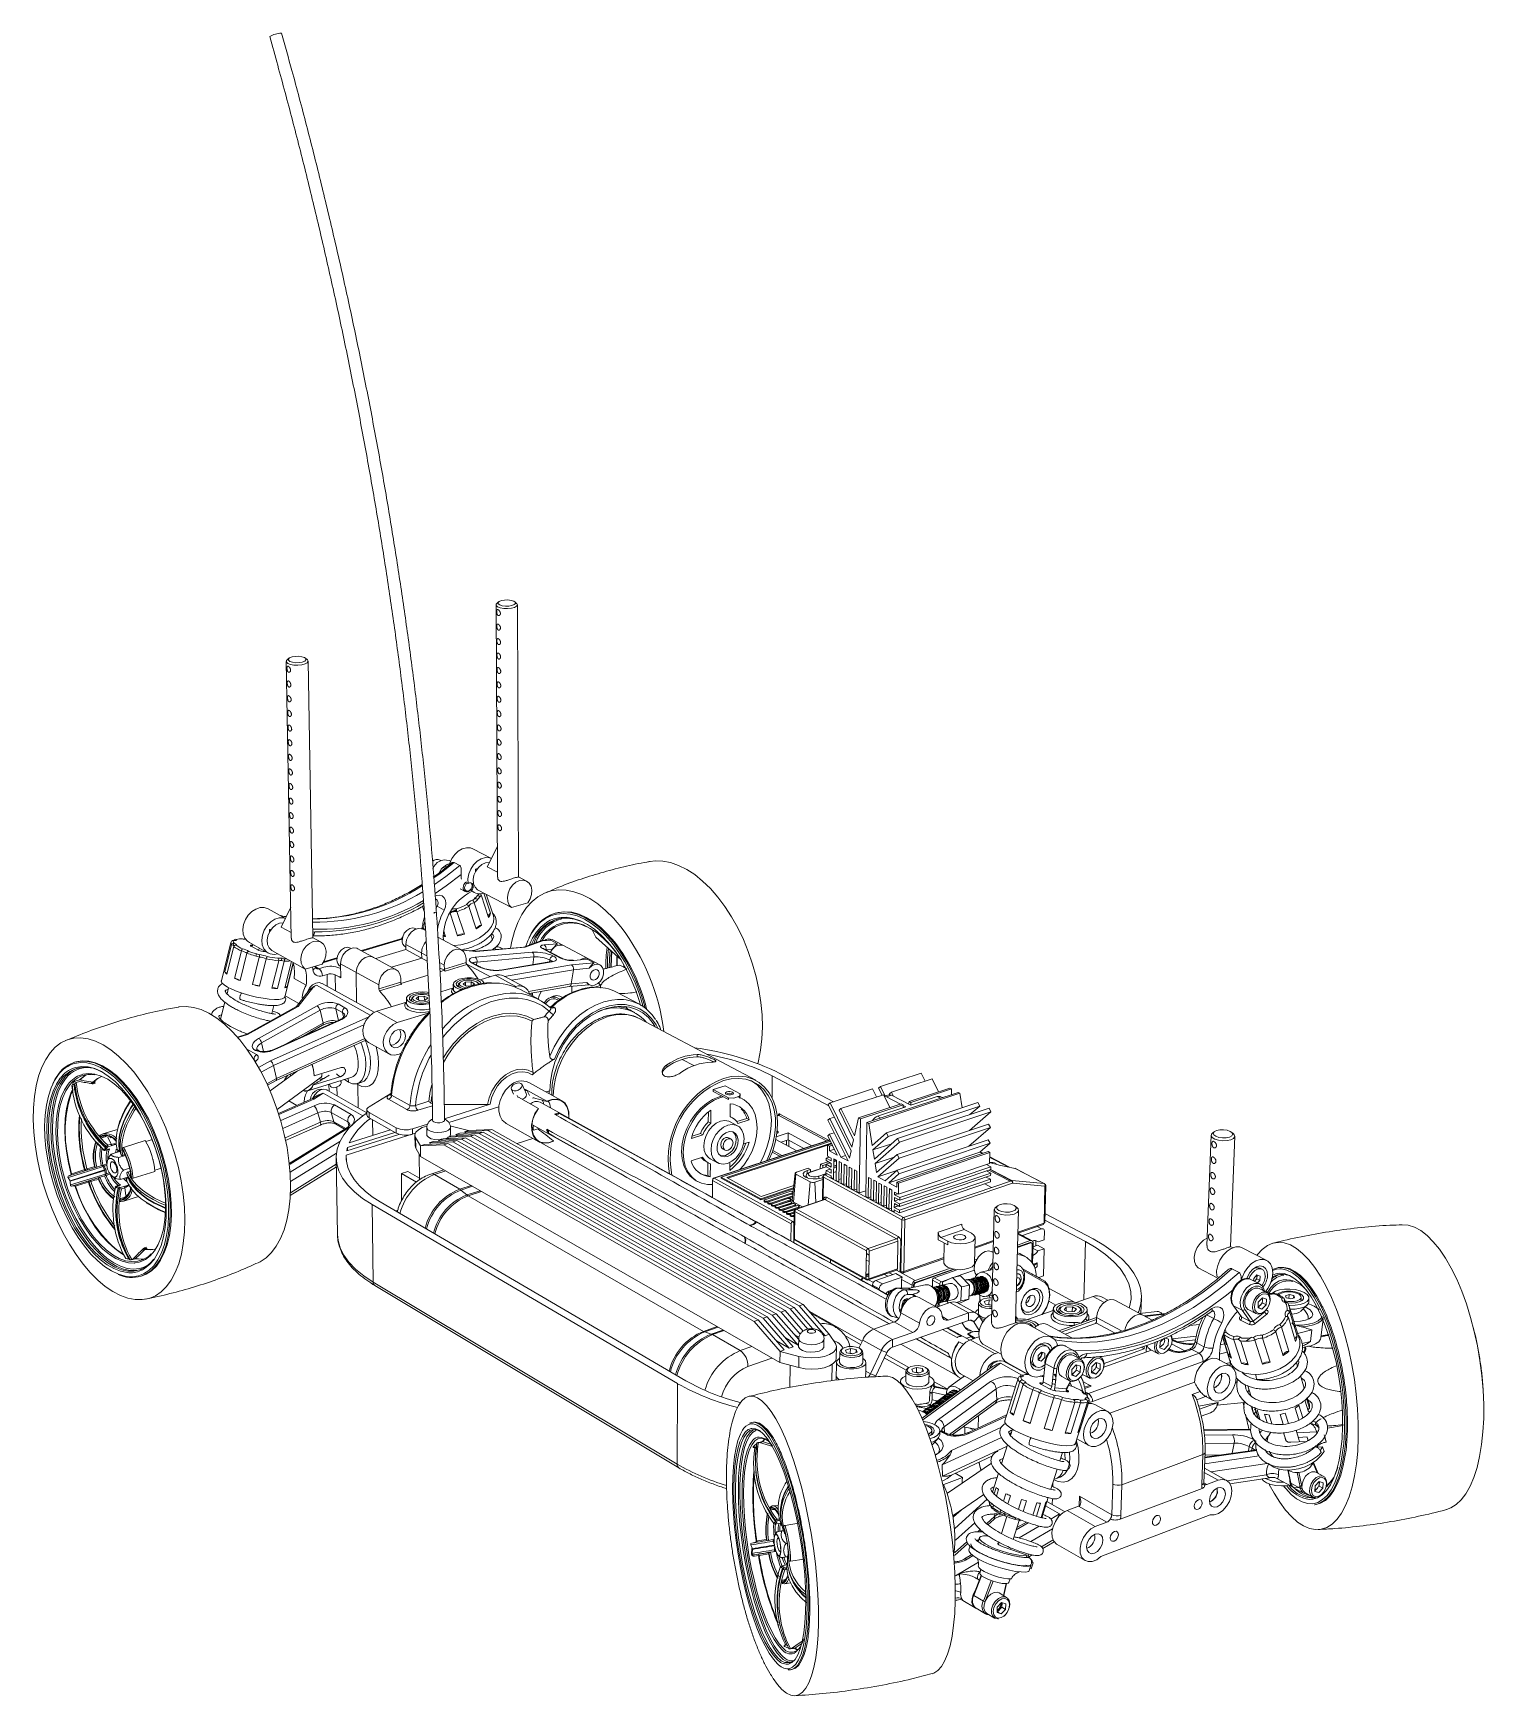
# Model space of a CAD drawing. Header units: millimetres. Extents: x -151 to 157, y -71 to 282.
import ezdxf

# ---------------------------------------------------------------- set-up
doc = ezdxf.new("R2010")
doc.units = ezdxf.units.MM

msp = doc.modelspace()

# ---------------------------------------------------------------- linework, layer by layer
at = {"color": 7, "linetype": 'Continuous', "lineweight": 15}
for p, q in [((-53.01, 160.42), (-52.68, 102.62)), ((-52.47, 161.06), (-52.84, 160.72)), ((-48.65, 160.74), (-49.04, 161.07)), ((-48.21, 102.65), (-48.48, 160.43)), ((-97.55, 148.4), (-96.49, 89.65)), ((-96.99, 149.07), (-97.37, 148.73)), ((-93.11, 148.79), (-93.5, 149.12)), ((-91.93, 89.74), (-92.92, 148.47)), ((-64.71, 106.11), (-64.88, 106.2)), ((-62.68, 105.96), (-62.99, 106.12)), ((-54, 106.56), (-57.96, 108.61)), ((-54.88, 104.81), (-52.71, 109.12)), ((-64.12, 104.78), (-64.12, 104.64)), ((-63.81, 104.5), (-64.01, 104.61)), ((-61.92, 105.7), (-60.72, 105.08)), ((-52.68, 103.67), (-54.88, 104.81)), ((-46.51, 101.76), (-48.25, 102.67)), ((-60.65, 100.12), (-59.59, 99.56)), ((-58.52, 99.82), (-57.62, 99.34)), ((-49.72, 96.13), (-56.96, 99.93)), ((-56.53, 98.31), (-56.75, 98.98)), ((-56.27, 98.96), (-56.2, 98.78)), ((-55.62, 99.22), (-54.2, 94.94)), ((-53.58, 94.37), (-55.1, 98.95)), ((-97.73, 93.85), (-101.43, 95.87)), ((-98.62, 91.97), (-96.6, 96.21)), ((-68.64, 96.39), (-68.27, 95.31)), ((-68.27, 95.35), (-68.63, 96.4)), ((-64.01, 95.61), (-65.52, 96.43)), ((-61.42, 95.64), (-62.12, 95.25)), ((-57.22, 91.61), (-58.81, 96.4)), ((-57.68, 97.17), (-56.09, 92.38)), ((-54.59, 94.03), (-56.18, 98.82)), ((-49.72, 96.13), (-46.28, 97.15)), ((-96.51, 90.81), (-98.62, 91.97)), ((-66.15, 94.85), (-66.07, 95.07)), ((-61.18, 90.14), (-62.78, 94.93)), ((-61.34, 95.28), (-59.74, 90.5)), ((-40.44, 94.96), (-40.66, 94.9)), ((-109.3, 88.7), (-111.34, 80.58)), ((-110.63, 82.46), (-109.18, 88.27)), ((-108.84, 88.12), (-108.71, 88.62)), ((-105.39, 88.69), (-101.39, 86.47)), ((-90.18, 88.78), (-91.99, 89.76)), ((-72.92, 89.58), (-81.61, 86.99)), ((-73.1, 89.53), (-72.84, 89.9)), ((-72.15, 88.33), (-67.68, 85.92)), ((-69.95, 91.6), (-70.09, 91.67)), ((-67.99, 91.24), (-68.52, 91.52)), ((-60.34, 87.14), (-65.34, 89.82)), ((-64.12, 91.1), (-63.76, 90)), ((-53.8, 89.31), (-54.15, 90.36)), ((-43.5, 89.08), (-47.12, 87.75)), ((-43.15, 89.07), (-46.82, 87.72)), ((-41.97, 89.23), (-43.38, 89.11)), ((-41.4, 89.23), (-43.15, 89.07)), ((-42.78, 88.22), (-39.95, 88.47)), ((-41.4, 89.23), (-39.95, 88.47)), ((-30.96, 83.99), (-41.11, 89.33)), ((-108.72, 87.84), (-110.18, 82.02)), ((-108.56, 81.11), (-107.1, 86.93)), ((-105.91, 86.45), (-107.37, 80.63)), ((-103.63, 87.14), (-105.04, 87.92)), ((-104.77, 88.11), (-104.7, 88.1)), ((-104.74, 79.8), (-103.28, 85.62)), ((-103.91, 86.31), (-104.03, 85.83)), ((-101.8, 85.27), (-103.27, 79.45)), ((-102.23, 86.81), (-102.21, 86.92)), ((-93.53, 83.07), (-100.66, 87.02)), ((-100.64, 79.03), (-99.17, 84.84)), ((-97.98, 84.76), (-99.45, 78.95)), ((-98.59, 84.88), (-98.47, 85.36)), ((-86.79, 85.45), (-89.64, 84.6)), ((-83.8, 87.48), (-83.92, 87.55)), ((-74.21, 82.95), (-82.34, 87.39)), ((-72.2, 87.75), (-72.15, 87.72)), ((-72.14, 87.22), (-67.62, 84.77)), ((-57.36, 86.85), (-60.31, 87.12)), ((-59.39, 84.47), (-59.39, 85.32)), ((-57.42, 85.6), (-45.34, 86.66)), ((-47.06, 87.76), (-57.38, 86.85)), ((-46.82, 87.72), (-57.26, 86.81)), ((-44.97, 85.65), (-57.06, 84.57)), ((-53.11, 87.23), (-53.25, 87.64)), ((-39.29, 85.41), (-43.15, 87.45)), ((-39.03, 85.36), (-42.89, 87.4)), ((-41.6, 85.03), (-41.66, 84.61)), ((-33.67, 85.16), (-32.21, 84.39)), ((-97.86, 77.19), (-96.03, 84.45)), ((-97.85, 79.09), (-96.43, 84.67)), ((-96.09, 84.49), (-97.4, 79.31)), ((-96.2, 83.75), (-95.99, 83.83)), ((-93.53, 83.07), (-89.95, 84.13)), ((-91.38, 83.54), (-91.41, 83.7)), ((-91.39, 83.56), (-91.38, 83.54)), ((-86.35, 81.4), (-86, 81.51)), ((-86.07, 83.62), (-86.03, 83.6)), ((-77.92, 79.73), (-86.04, 84.19)), ((-73.2, 80.02), (-67.45, 81.76)), ((-63.99, 82.81), (-64.99, 83.35)), ((-64.94, 82.52), (-63.99, 82.81)), ((-59.39, 84.47), (-63.99, 83.08)), ((-63.82, 82.63), (-59.22, 84.02)), ((-56.64, 83.58), (-58.06, 84.34)), ((-56.37, 83.52), (-57.79, 84.29)), ((-53.19, 81.76), (-56.35, 80.8)), ((-48.8, 79.4), (-53.19, 81.76)), ((-41.34, 84.67), (-52.04, 82.85)), ((-41.08, 84.64), (-51.78, 82.81)), ((-47.04, 79.28), (-51.43, 81.63)), ((-36.57, 82.95), (-37.04, 79.91)), ((-36.98, 83.96), (-32.21, 84.39)), ((-33.25, 83.25), (-36.57, 82.95)), ((-25.83, 83.35), (-25.86, 83.83)), ((-109.81, 79.11), (-110.14, 77.82)), ((-100.11, 78.99), (-100.31, 79.08)), ((-95.9, 81.07), (-93.31, 79.63)), ((-92.7, 78.57), (-95.41, 75.1)), ((-91.74, 79.36), (-95.03, 75.15)), ((-78.89, 73.89), (-89.97, 80.03)), ((-77.92, 79.73), (-77.91, 78.88)), ((-73.25, 80.28), (-77.91, 78.88)), ((-73.25, 80.28), (-73.26, 81.13)), ((-62.08, 79.06), (-64.72, 78.25)), ((-62.09, 79.88), (-62.08, 78.76)), ((-62.08, 78.79), (-62.08, 78.76)), ((-61.06, 79.67), (-61.06, 79.32)), ((-60.61, 80.25), (-60.83, 80.07)), ((-59.53, 80.3), (-60.01, 79.85)), ((-58.09, 79.52), (-59.29, 79.46)), ((-57.6, 79.97), (-58.32, 80.36)), ((-57.6, 79.97), (-58.09, 79.52)), ((-56.79, 80.1), (-57.01, 80.28)), ((-48.8, 79.4), (-49.11, 79.31)), ((-43.87, 76.59), (-47.81, 78.71)), ((-45.97, 77.88), (-37.45, 79.37)), ((-37.46, 79.36), (-33.25, 79.75)), ((-37.04, 79.91), (-33.72, 80.21)), ((-36.9, 78.06), (-36.9, 79.41)), ((-33.36, 79.81), (-33.21, 79.73)), ((-30.85, 79.58), (-32.08, 79.2)), ((-22.57, 75.6), (-27.45, 78.19)), ((-110.58, 76.05), (-111.5, 72.41)), ((-95.36, 75.13), (-105.93, 69.24)), ((-95.03, 75.15), (-105.77, 69.17)), ((-103.43, 68.35), (-91.03, 75.27)), ((-90.39, 74.32), (-102.79, 67.39)), ((-100.66, 73.63), (-100.23, 75.32)), ((-97.64, 77.32), (-94.89, 75.78)), ((-89.75, 71.58), (-90.39, 74.32)), ((-85.61, 73.83), (-87.02, 74.61)), ((-86.45, 72.19), (-87.02, 74.61)), ((-86.53, 75.66), (-85.12, 74.88)), ((-78.33, 74.12), (-72.03, 76.03)), ((-72.04, 76.85), (-72.02, 75.72)), ((-71.01, 76.64), (-71, 76.28)), ((-70.56, 77.23), (-70.77, 77.05)), ((-69.46, 77.28), (-69.95, 76.83)), ((-69.95, 76.83), (-69.24, 76.43)), ((-69.46, 77.28), (-68.25, 77.34)), ((-69.45, 76.55), (-69.46, 77.28)), ((-68.03, 76.5), (-69.24, 76.43)), ((-67.53, 76.95), (-68.25, 77.34)), ((-68.24, 76.48), (-68.25, 77.34)), ((-67.53, 76.95), (-68.03, 76.5)), ((-40.18, 77.45), (-41.45, 77.06)), ((-25.05, 74.53), (-25.5, 75.1)), ((-23.53, 73.83), (-24.28, 74.23)), ((-101.09, 71.94), (-101.06, 72.05)), ((-86.4, 72.22), (-100.19, 66.03)), ((-86.22, 72.15), (-100.02, 65.97)), ((-93.91, 68.85), (-89.83, 71.13)), ((-73.98, 71.71), (-78.33, 74.12)), ((-67.41, 73.71), (-73.98, 71.71)), ((2.14, 59.46), (-22.45, 72.54)), ((-105.92, 69.25), (-107.94, 68.64)), ((-99.7, 59.43), (-80.69, 67.99)), ((-92.55, 69.61), (-92.55, 69.46)), ((-80.1, 67.5), (-75.76, 65.07)), ((-104.16, 63.68), (-104.18, 63.65)), ((-10.3, 64.93), (-10.3, 64.45)), ((-142.27, 63.37), (-142.5, 63.3)), ((-95.26, 61.43), (-101.01, 57.23)), ((-99.64, 59.87), (-100.3, 62.63)), ((-99.49, 53.26), (-90.12, 60.12)), ((-93, 57.2), (-83.67, 60.09)), ((-91.89, 58.41), (-86.21, 60.17)), ((-91.62, 60.42), (-91.66, 60.46)), ((-85.93, 62.17), (-91.62, 60.42)), ((-45.13, 60.79), (-45.36, 60.61)), ((-16.77, 62.72), (-16.77, 62.22)), ((5.63, 60.42), (17.65, 54.05)), ((18.65, 54.9), (7.24, 60.93)), ((37.26, 60.97), (28.63, 58.15)), ((38.1, 59.28), (37.26, 60.97)), ((-142.88, 57.2), (-142.97, 58.24)), ((-138.14, 58.85), (-138.28, 59.14)), ((-101.53, 58.41), (-99.69, 59.44)), ((-92.67, 57.44), (-92.3, 57.69)), ((-89.69, 56.71), (-91.71, 55.47)), ((-80.44, 52.57), (-88.87, 57.39)), ((-88.37, 58.63), (-88.18, 58.18)), ((-85.91, 59.11), (-86.02, 59.36)), ((-82.52, 58.74), (-81.53, 59.04)), ((-75.32, 56.66), (-79.99, 53.85)), ((-49.76, 57.53), (-49.29, 56.54)), ((-47.03, 57.59), (-47.5, 58.58)), ((-46.59, 56.63), (-46.99, 57.48)), ((-46.42, 57.3), (-46.89, 57.28)), ((-42.2, 55.01), (-46.45, 57.36)), ((-39.08, 55.14), (-46.06, 58.99)), ((-6.88, 57.48), (-6.89, 57.1)), ((-6.88, 57.48), (-4.38, 58.29)), ((-3.67, 55.76), (-6.88, 57.48)), ((-4.38, 58.29), (-1.17, 56.56)), ((-1.3, 56.07), (-1.17, 56.56)), ((-1.17, 56.56), (-1.17, 56.18)), ((26.96, 57.61), (17.92, 54.66)), ((45.12, 56.9), (25.74, 50.52)), ((45.51, 56.7), (26.12, 50.31)), ((27.8, 55.92), (26.96, 57.61)), ((28.23, 57.8), (28.63, 58.15)), ((28.98, 56.3), (28.23, 57.8)), ((28.63, 58.15), (29.64, 56.12)), ((30.55, 56.59), (30.95, 56.94)), ((30.64, 56.4), (30.55, 56.59)), ((39.58, 59.77), (30.95, 56.94)), ((30.95, 56.94), (31.36, 56.1)), ((43.35, 57.82), (34.71, 54.98)), ((43.74, 57.62), (35.1, 54.77)), ((40.95, 57.03), (39.58, 59.77)), ((43.74, 57.62), (43.35, 57.82)), ((43.71, 56.44), (43.74, 57.62)), ((45.51, 56.7), (45.12, 56.9)), ((45.99, 53.63), (45.51, 56.7)), ((-91.99, 55.57), (-99.2, 52.39)), ((-97.02, 55.07), (-95.33, 54.09)), ((-90.86, 56.27), (-92, 55.56)), ((-87.33, 54.22), (-83.79, 52.19)), ((-80.45, 53.23), (-80.43, 52.1)), ((-71.95, 53.22), (-75.84, 55.43)), ((-75.18, 56.32), (-71.28, 54.11)), ((-70.12, 54.12), (-67.31, 55)), ((-66.83, 54.6), (-66.54, 54.44)), ((-54.29, 54.36), (-63.96, 51.3)), ((-48.26, 55.84), (-44.02, 53.49)), ((30.24, 13.88), (-43.66, 54.82)), ((-42.2, 55.01), (-42.18, 54.96)), ((-7.43, 50.35), (-7.41, 53.13)), ((-3.27, 54.47), (-3.29, 51.69)), ((-1, 55.69), (-1.62, 55.97)), ((-0.67, 55.52), (-1, 55.69)), ((17.92, 54.66), (17.52, 54.31)), ((22.56, 45.27), (17.92, 54.66)), ((20.22, 53.44), (19.83, 53.09)), ((29.28, 56.4), (20.22, 53.44)), ((23.1, 47.63), (20.22, 53.44)), ((33.04, 54.43), (23.98, 51.45)), ((33.43, 54.23), (24.36, 51.25)), ((34.03, 53.8), (28, 51.81)), ((30.65, 53.64), (29.28, 56.4)), ((30.41, 56.38), (29.44, 56.06)), ((30.98, 56.3), (29.91, 55.96)), ((29.91, 55.96), (32.91, 54.38)), ((49.31, 54.73), (29.91, 48.31)), ((49.69, 53.97), (30.29, 47.55)), ((35.1, 54.15), (30.98, 56.3)), ((51.67, 53.51), (32.26, 47.07)), ((33.04, 54.43), (33.43, 54.23)), ((33.43, 54.23), (33.41, 53.6)), ((33.42, 54.11), (34.03, 53.8)), ((34.58, 54.42), (34.71, 54.98)), ((35.1, 54.77), (34.71, 54.98)), ((35.1, 54.77), (35.08, 54.16)), ((41.76, 55.8), (41.45, 55.95)), ((47.61, 52.16), (49.69, 53.97)), ((49.69, 53.97), (49.31, 54.73)), ((52.06, 52.75), (51.67, 53.51)), ((-97.7, 46.69), (-90.29, 49.96)), ((-90.87, 52.52), (-90.31, 50.55)), ((-84.48, 50.61), (-88.01, 52.64)), ((-88.01, 52.64), (-87.45, 50.67)), ((-87.11, 50.2), (-85.16, 49.07)), ((-87.11, 50.2), (-87.09, 50.19)), ((-80.44, 52.49), (-81.01, 52.1)), ((-79.98, 52.63), (-74.25, 49.36)), ((-79.98, 52.63), (-79.97, 51.5)), ((-67.55, 50.17), (-70.75, 49.16)), ((-62.67, 47.92), (-62.68, 49.45)), ((-58.87, 48.81), (-62.55, 49.73)), ((-50.89, 50.31), (-43.93, 46.41)), ((-45.43, 50.01), (-45.31, 50.05)), ((-45.4, 50.09), (-11.51, 31.17)), ((-45.13, 49.61), (-45.12, 48.99)), ((-7.95, 50.63), (-7.93, 52.74)), ((-7.95, 50.63), (-7.43, 50.35)), ((-2.82, 51.49), (-3.29, 51.74)), ((-1.72, 49.8), (-3.27, 50.64)), ((-1.89, 50.68), (0.23, 51.37)), ((-1.65, 50.31), (0.75, 51.09)), ((6.97, 52.02), (6.68, 51.92)), ((17.87, 51.32), (17.48, 50.97)), ((18.84, 51.64), (17.87, 51.32)), ((22.02, 42.92), (17.87, 51.32)), ((23.98, 51.45), (23.1, 47.63)), ((24.36, 51.25), (23.98, 51.45)), ((24.11, 35.54), (24.36, 51.25)), ((25.74, 50.52), (25.48, 34.8)), ((26.12, 50.31), (25.74, 50.52)), ((26.87, 45.62), (26.12, 50.31)), ((51.59, 50.17), (32.2, 43.7)), ((52.06, 52.75), (32.64, 46.3)), ((47.5, 48.81), (52.06, 52.75)), ((51.98, 49.41), (51.59, 50.17)), ((-136.29, 44.66), (-137.68, 46.11)), ((-137.08, 47.38), (-137.15, 47.53)), ((-135.79, 47.53), (-136.76, 47.23)), ((-133.42, 49.03), (-136.49, 48.09)), ((-134.73, 45.88), (-135.48, 47.37)), ((-132.14, 45.21), (-127.5, 46.65)), ((-127.37, 46.43), (-125.94, 46.87)), ((-84.9, 49.24), (-96.93, 41.81)), ((-84.53, 49.19), (-96.75, 41.64)), ((-84.72, 44.47), (-73.63, 47.98)), ((-84.55, 45.18), (-74.48, 48.36)), ((-75.46, 48.92), (-84.18, 46.17)), ((-74.24, 48.22), (-74.25, 49.36)), ((-70.75, 49.16), (-70.74, 48.02)), ((-70.24, 47.84), (-70.22, 45.55)), ((-69.05, 45.57), (-70.09, 47.34)), ((-70.07, 45.05), (-70.09, 47.34)), ((-63.24, 46.06), (-68.2, 45.84)), ((-67.73, 49.4), (-67.72, 47.87)), ((-66.33, 46.43), (-67.18, 46.16)), ((-67.18, 46.16), (-62.21, 46.38)), ((-67.18, 46.16), (-66.72, 45.9)), ((-61.36, 46.65), (-66.33, 46.43)), ((-65.31, 46.76), (-60.34, 46.98)), ((-65.08, 46.83), (-65.31, 46.76)), ((-65.31, 46.76), (-64.85, 46.5)), ((-59.48, 47.25), (-64.26, 47.04)), ((-63.24, 46.06), (-64.09, 45.78)), ((-63.24, 47.36), (-58.46, 47.58)), ((-63.24, 47.24), (-62.98, 47.09)), ((-63.24, 46.06), (2.65, 8.56)), ((-62.59, 47.62), (-62.82, 47.55)), ((-57.61, 47.85), (-62.59, 47.62)), ((-61.36, 46.65), (-62.21, 46.38)), ((-62.21, 46.38), (3.69, 8.92)), ((-60.73, 48.21), (-61.57, 47.95)), ((-61.57, 47.95), (-56.59, 48.17)), ((-61.57, 47.95), (-61.12, 47.69)), ((-61.36, 46.65), (4.57, 9.22)), ((-55.74, 48.44), (-60.73, 48.21)), ((-59.48, 47.25), (-60.34, 46.98)), ((-60.34, 46.98), (5.61, 9.58)), ((-58.87, 48.81), (-59.71, 48.54)), ((-59.71, 48.54), (-54.73, 48.77)), ((-59.71, 48.54), (-59.26, 48.28)), ((-59.48, 47.25), (6.48, 9.88)), ((-58.87, 48.81), (-53.88, 49.04)), ((-57.61, 47.85), (-58.46, 47.58)), ((-58.46, 47.58), (7.52, 10.24)), ((-57.61, 47.85), (8.39, 10.54)), ((-55.74, 48.44), (-56.59, 48.17)), ((-56.59, 48.17), (9.43, 10.9)), ((-55.74, 48.44), (10.3, 11.19)), ((-53.88, 49.04), (-54.73, 48.77)), ((-54.73, 48.77), (11.33, 11.55)), ((-53.88, 49.04), (12.2, 11.85)), ((-45.05, 47.59), (-44.65, 47.11)), ((27.21, 6.61), (-43.43, 46.2)), ((-11.54, 47.09), (-9.11, 47.88)), ((-11.39, 47.59), (-9.63, 48.16)), ((-9.63, 48.16), (-9.11, 47.88)), ((17.84, 46.82), (-6.85, 38.67)), ((17.98, 46.53), (-5.2, 38.89)), ((18.17, 46.14), (-4.02, 38.82)), ((18.25, 45.98), (-3.8, 38.7)), ((6.4, 46.9), (10.83, 44.51)), ((9.01, 48.28), (6.5, 47.46)), ((7.5, 46.3), (8.99, 46.79)), ((8.99, 46.79), (9.01, 48.28)), ((8.99, 46.79), (12.32, 45)), ((14.05, 45.57), (9.01, 48.28)), ((9.14, 45.42), (9.15, 46.7)), ((18.26, 45.97), (17.4, 45.69)), ((17.82, 47.99), (17.43, 47.64)), ((18.79, 48.31), (17.82, 47.99)), ((20.21, 43.16), (17.82, 47.99)), ((22.92, 46.84), (22.56, 45.27)), ((29.91, 48.31), (26.87, 45.62)), ((27.02, 44.66), (30.29, 47.55)), ((31.04, 45.99), (27.02, 44.66)), ((32.26, 47.07), (27.32, 42.73)), ((27.48, 41.77), (32.64, 46.3)), ((30.29, 47.55), (29.91, 48.31)), ((51.52, 46.84), (32.14, 40.35)), ((32.64, 46.3), (32.26, 47.07)), ((51.9, 46.08), (32.52, 39.58)), ((51.98, 49.41), (32.58, 42.94)), ((47.39, 45.46), (51.98, 49.41)), ((49.72, 44.21), (51.9, 46.08)), ((51.9, 46.08), (51.52, 46.84)), ((98.83, 47.77), (97.96, 24.34)), ((99.55, 48.56), (99.13, 48.25)), ((102.95, 24.15), (103.85, 47.58)), ((103.59, 48.08), (103.19, 48.42)), ((-136.12, 44.53), (-135.28, 44.79)), ((-136.08, 44.57), (-135.13, 44.87)), ((-135.64, 45.06), (-135.78, 45.33)), ((-135.32, 42.94), (-135.53, 42.5)), ((-132.94, 44.35), (-134.74, 43.79)), ((-133.25, 44.67), (-133.43, 44.2)), ((-131.74, 43.52), (-133.15, 43.09)), ((-132.27, 44.75), (-132.28, 44.75)), ((-126.36, 44.29), (-126.35, 44.29)), ((-86.95, 42.98), (-86.7, 26.7)), ((-84.82, 42.52), (-84.84, 43.56)), ((-69.36, 43.83), (-69.3, 38.31)), ((-68.2, 45.84), (-69.05, 45.57)), ((-69.05, 45.57), (-64.09, 45.78)), ((-69.03, 43.28), (-69.05, 45.57)), ((-64.09, 45.78), (1.78, 8.26)), ((-7.54, 42.8), (-5.99, 41.95)), ((17.09, 42.95), (17.08, 42.4)), ((17.73, 43.16), (17.09, 42.95)), ((18.18, 42.36), (17.09, 42.95)), ((17.4, 45.69), (17.37, 43.35)), ((17.78, 45.49), (17.4, 45.69)), ((17.77, 44.47), (17.78, 45.49)), ((18.83, 44.82), (17.77, 44.47)), ((19.44, 43.57), (17.77, 44.47)), ((18.4, 45.69), (17.78, 45.49)), ((19.27, 42.48), (19.21, 38.19)), ((21.18, 43.48), (20.21, 43.16)), ((21.75, 42.34), (20.21, 43.16)), ((22.38, 44.49), (22.02, 42.92)), ((27.32, 42.73), (27.02, 44.66)), ((31.53, 43.12), (27.48, 41.77)), ((32.2, 43.7), (27.78, 39.84)), ((28.04, 38.96), (32.58, 42.94)), ((49.72, 44.21), (30.37, 37.71)), ((32.58, 42.94), (32.2, 43.7)), ((51.85, 44.12), (32.48, 37.61)), ((47.45, 45.47), (47.43, 45.48)), ((50.27, 43.93), (49.72, 44.21)), ((50.35, 43.95), (49.77, 44.25)), ((51.85, 44.12), (51.46, 44.33)), ((51.8, 41.78), (51.85, 44.12)), ((56, 40.99), (51.83, 43.17)), ((-136.63, 41.07), (-143.78, 38.82)), ((-136.43, 41.46), (-143.75, 39.15)), ((-136.13, 40.43), (-143.47, 38.12)), ((-136.09, 40.3), (-143.44, 38)), ((-136.68, 39.32), (-143.37, 37.23)), ((-135.75, 39.28), (-143.08, 36.99)), ((-140.13, 40.28), (-140.17, 40.43)), ((-136.16, 39.15), (-137.12, 38.85)), ((-136.43, 41.46), (-135.69, 41.69)), ((-136.16, 39.15), (-135.83, 39.26)), ((-135.01, 39.51), (-135.83, 39.26)), ((-134.82, 41.98), (-134.87, 41.83)), ((-134.42, 38.95), (-134.01, 38.7)), ((-134.27, 39.87), (-134.14, 39.77)), ((-131.24, 38.89), (-132.74, 38.42)), ((-130.83, 40.81), (-132.14, 40.4)), ((-131.4, 39.69), (-131.4, 39.68)), ((-130.46, 38.96), (-130.48, 38.95)), ((-130.1, 38.65), (-125.47, 40.1)), ((-125.48, 40.36), (-124.05, 40.8)), ((-96.72, 34.99), (-86.92, 41.06)), ((-71.77, 40.11), (-73.12, 39.68)), ((-64.08, 40.44), (-66.85, 39.55)), ((-66.1, 39.43), (-60.71, 36.33)), ((-8.02, 39.25), (-8.01, 41.96)), ((-8.02, 39.25), (-7.51, 38.97)), ((-7.51, 38.97), (-7.49, 41.74)), ((-5.2, 38.89), (3.19, 34.27)), ((-5.2, 38.89), (-5.2, 38.7)), ((-3.37, 42.03), (-3.39, 40.33)), ((10.52, 39.72), (9.9, 33.98)), ((10.68, 39.51), (10.17, 33.61)), ((10.68, 39.51), (13.66, 37.89)), ((13.27, 40.77), (10.79, 39.94)), ((13.08, 40.29), (13.74, 40.51)), ((17.07, 41.1), (13.61, 39.95)), ((15.84, 40.69), (15.91, 41.64)), ((17.51, 42.17), (15.91, 41.64)), ((16.39, 41.39), (15.91, 41.64)), ((16.4, 38.99), (16.33, 34.02)), ((33.18, 29.84), (16.49, 38.88)), ((17.32, 39.61), (16.69, 39.4)), ((16.83, 39.38), (33.52, 30.35)), ((17.06, 40.3), (17.05, 39.75)), ((17.96, 40.6), (17.06, 40.3)), ((18.14, 39.71), (17.06, 40.3)), ((17.98, 41.92), (17.07, 41.62)), ((17.07, 41.62), (17.07, 41.08)), ((18.16, 41.04), (17.07, 41.62)), ((19.25, 41.03), (18.7, 40.84)), ((19.27, 42.35), (18.72, 42.17)), ((19.26, 41.29), (19.04, 41.33)), ((20.36, 41.9), (20.3, 37.6)), ((20.84, 37.31), (20.91, 41.61)), ((21.45, 41.31), (21.39, 37.01)), ((21.93, 36.72), (22, 41.02)), ((22.54, 40.73), (22.48, 36.43)), ((23.02, 36.13), (23.09, 40.43)), ((23.63, 40.14), (23.57, 35.83)), ((27.78, 39.84), (27.48, 41.77)), ((32.12, 40.33), (28.04, 38.96)), ((29.59, 38.13), (28.04, 38.96)), ((32.14, 40.35), (29.59, 38.13)), ((30.37, 37.71), (32.52, 39.58)), ((32.52, 39.58), (32.14, 40.35)), ((52.03, 39.75), (32.68, 33.21)), ((52.06, 41.08), (32.71, 34.55)), ((52, 38.43), (51.1, 38.9)), ((52.03, 39.75), (51.13, 40.23)), ((52.06, 41.08), (51.15, 41.56)), ((52.02, 39.21), (52.03, 39.75)), ((52.05, 40.54), (52.06, 41.08)), ((63.4, 37.52), (57.23, 40.75)), ((63.48, 37.49), (57.31, 40.73)), ((-143.08, 36.99), (-142.93, 37.04)), ((-139.36, 37.83), (-139.46, 38.12)), ((-139.02, 38.26), (-139.44, 38.12)), ((-137.45, 38.75), (-137.53, 38.73)), ((-132.92, 37.2), (-133.76, 36.94)), ((-132.75, 37.22), (-133.69, 36.92)), ((-133.06, 36.77), (-133.02, 36.48)), ((-131.85, 36.61), (-131.61, 34.96)), ((-131.71, 38.74), (-131.44, 38.52)), ((-10.54, 38.14), (-10.22, 37.96)), ((9.65, 28.96), (-7.05, 38.16)), ((-5.2, 38.7), (3.19, 34.08)), ((-4.02, 38.82), (3.32, 34.78)), ((3.19, 34.27), (10.18, 36.6)), ((3.19, 34.08), (10.16, 36.41)), ((3.32, 34.78), (10.23, 37.09)), ((9.35, 35.86), (4.05, 34.09)), ((4.57, 33.61), (9.87, 35.38)), ((4.58, 33.8), (9.87, 35.57)), ((14.67, 37.83), (16.39, 38.41)), ((26.03, 34.5), (26.1, 38.81)), ((26.65, 38.52), (26.58, 34.21)), ((27.13, 33.91), (27.2, 38.22)), ((27.75, 37.93), (27.68, 33.61)), ((28.23, 33.32), (28.3, 37.63)), ((28.85, 37.34), (28.78, 33.02)), ((29.33, 32.72), (29.4, 37.04)), ((32.08, 36.79), (30.37, 37.71)), ((30.43, 32.12), (30.51, 36.45)), ((32.48, 37.61), (32.1, 37.82)), ((32.44, 35.25), (32.48, 37.61)), ((52, 38.43), (32.66, 31.87)), ((33.52, 30.35), (56.42, 38.13)), ((56.69, 37.59), (33.79, 29.81)), ((51.99, 37.88), (52, 38.43)), ((56.54, 38.15), (63.4, 37.52)), ((63.56, 36.97), (56.69, 37.59)), ((63.35, 29.11), (63.56, 36.97)), ((63.5, 29.25), (63.71, 37.1)), ((-132.92, 34.05), (-132.9, 33.89)), ((-131.79, 34.66), (-132.75, 34.35)), ((-132.25, 34.43), (-131.28, 34.74)), ((-132.05, 33.8), (-128.96, 34.77)), ((-79.32, 33.08), (-14.45, -4.97)), ((-79.32, 33.08), (-79.1, 16.62)), ((-12.69, -4.36), (-77.6, 33.63)), ((-74.35, 31.73), (-73.87, 31.89)), ((-8.96, 6.14), (-58.94, 34.93)), ((3.19, 34.27), (3.19, 34.08)), ((9.48, 35.21), (4.84, 33.66)), ((5.37, 33.37), (10, 34.91)), ((5.37, 33.18), (9.97, 34.72)), ((6.27, 32.64), (6.27, 32.45)), ((9.08, 33.67), (6.43, 32.79)), ((6.96, 32.49), (9.61, 33.38)), ((6.96, 32.3), (9.61, 33.19)), ((6.96, 32.49), (6.96, 32.3)), ((10.17, 33.61), (12.05, 32.58)), ((16.66, 34.13), (10.62, 32.1)), ((16.8, 34.11), (10.76, 32.08)), ((32.05, 25.81), (16.8, 34.11)), ((17.14, 34.61), (32.39, 26.31)), ((32.66, 31.87), (31.55, 32.47)), ((32.68, 33.21), (31.58, 33.81)), ((32.71, 34.55), (31.6, 35.14)), ((32.65, 31.32), (32.66, 31.87)), ((32.67, 32.66), (32.68, 33.21)), ((32.7, 34), (32.71, 34.55)), ((52.8, 32), (52.23, 8.14)), ((53.54, 32.83), (53.13, 32.51)), ((57.63, 32.4), (57.23, 32.73)), ((57.32, 8.01), (57.93, 31.86)), ((9.35, 31.18), (10.32, 31.51)), ((9.35, 30.99), (10.32, 31.31)), ((10.32, 31.7), (10.26, 25.87)), ((10.42, 31.58), (10.35, 25.75)), ((25.64, 23.23), (10.42, 31.58)), ((33.79, 29.81), (33.59, 18.84)), ((40.89, 27.17), (45.89, 28.88)), ((57.8, 26.99), (63.21, 28.86)), ((63.51, 29.76), (72.14, 25.19)), ((73.78, 25.76), (63.55, 31.16)), ((10.35, 25.75), (25.54, 17.35)), ((10.48, 25.49), (25.67, 17.08)), ((25.98, 23.73), (32.05, 25.81)), ((40.86, 25.61), (40.89, 27.17)), ((46.42, 27.8), (41.43, 26.09)), ((41.43, 26.09), (42.96, 25.27)), ((42.18, 24.9), (42.09, 20.74)), ((42.94, 24.48), (42.96, 25.27)), ((47.95, 26.98), (46.42, 27.8)), ((48.59, 20.59), (48.71, 26.05)), ((48.66, 23.83), (52.64, 25.21)), ((60.41, 25.01), (57.73, 24.08)), ((60.55, 24.93), (57.73, 23.95)), ((60.42, 25.4), (57.74, 24.47)), ((60.81, 25.38), (57.8, 26.98)), ((62.83, 27.88), (58.76, 26.47)), ((60.94, 20.5), (61.06, 24.85)), ((63.42, 25.6), (63.46, 27.33)), ((-130.37, 21.38), (-130.22, 21.42)), ((-128.27, 23.34), (-127.59, 23.52)), ((18.03, 21.31), (18.02, 20.66)), ((33.46, 18.59), (42.11, 21.57)), ((49.1, 21.47), (48.6, 21.3)), ((52.58, 22.9), (52.31, 23.05)), ((59.42, 22.02), (58.44, 22.54)), ((62.04, 23.21), (61.03, 23.75)), ((63.37, 23.67), (62.04, 23.21)), ((103.45, 23.91), (102.95, 24.16)), ((110.64, 21.2), (105.46, 23.88)), ((-128.38, 17.86), (-128.15, 17.93)), ((11.32, 18.42), (30.46, 7.74)), ((26.15, 17.31), (32.21, 19.4)), ((33.25, 17.66), (29.02, 16.2)), ((33.25, 17.66), (31.87, 18.42)), ((44.13, 19.37), (36, 16.55)), ((43.49, 19.53), (36.01, 16.94)), ((44.37, 19.33), (36.14, 16.47)), ((40.02, 17.51), (45.05, 19.25)), ((48.56, 19.11), (44.47, 17.69)), ((45.6, 17.94), (47.55, 15.96)), ((48.57, 20.47), (48.69, 20.51)), ((48.87, 21.01), (48.59, 20.91)), ((48.81, 20.86), (48.59, 20.79)), ((49.46, 17.68), (49.4, 17.67)), ((52.5, 19.26), (49.91, 18.68)), ((57.7, 20.23), (57.63, 20.25)), ((58.74, 19.47), (63.55, 16.78)), ((62.12, 17.63), (61, 18.23)), ((61.91, 19.92), (61.93, 20.69)), ((96.06, 19.62), (100.12, 17.49)), ((100.33, 17.7), (100.02, 17.86)), ((104.77, 18.64), (103.24, 19.43)), ((107.88, 17.39), (108.58, 18.11)), ((109.66, 19.32), (109.25, 19.54)), ((113.35, 19.71), (113.07, 19.67)), ((-79.1, 16.62), (-14.54, -22.08)), ((-78.72, 15.87), (-14.17, -22.86)), ((28.33, 15.18), (26.95, 15.94)), ((29.02, 16.2), (27.64, 16.96)), ((28.33, 15.18), (28.33, 14.94)), ((34.83, 15.31), (32.34, 15.34)), ((32.47, 15.32), (32.34, 15.34)), ((32.47, 15.32), (33.82, 14.99)), ((34.77, 15.3), (32.47, 15.32)), ((33.08, 15.33), (33.11, 17.14)), ((35.32, 15.93), (33.11, 17.14)), ((33.82, 14.99), (36.12, 14.97)), ((34.83, 15.31), (34.77, 15.3)), ((38.09, 16.04), (34.79, 15.3)), ((35.32, 15.93), (35.31, 15.42)), ((39.65, 15.58), (39.68, 17)), ((41.2, 16.16), (39.68, 17)), ((39.91, 15.43), (39.8, 15.45)), ((41.55, 16.67), (40.02, 17.51)), ((40.51, 15.68), (40.45, 15.67)), ((40.49, 14.4), (40.49, 14.27)), ((40.68, 15.72), (40.62, 15.7)), ((40.69, 15.12), (40.63, 15.01)), ((40.88, 15.72), (40.84, 15.7)), ((41.19, 15.83), (41.13, 15.82)), ((41.2, 16.16), (41.2, 15.83)), ((41.53, 15.91), (41.47, 15.89)), ((43.34, 17.3), (41.55, 16.67)), ((43.37, 16.32), (41.64, 15.93)), ((41.78, 15.96), (41.81, 16.58)), ((41.81, 16.58), (43.91, 17.56)), ((41.95, 15.89), (41.84, 15.91)), ((42.55, 15.57), (42.59, 15.67)), ((43.34, 14), (43.36, 14.31)), ((43.91, 17.56), (45.86, 15.58)), ((45.86, 15.58), (45.7, 12.62)), ((47.55, 15.96), (45.86, 15.58)), ((46.77, 17.08), (46.51, 17.02)), ((47.25, 17.07), (46.77, 17.08)), ((46.94, 17.12), (46.89, 17.11)), ((47.28, 17.19), (47.22, 17.18)), ((47.7, 17.17), (47.22, 17.18)), ((47.37, 17.1), (47.32, 17.11)), ((47.55, 15.96), (47.39, 13)), ((48.45, 17.46), (48.4, 17.45)), ((48.62, 17.5), (48.57, 17.48)), ((48.96, 17.57), (48.9, 17.56)), ((49.04, 17.48), (49, 17.49)), ((49.29, 17.65), (49.24, 17.63)), ((49.68, 14.14), (49.73, 14.15)), ((50.01, 14.21), (50.07, 14.23)), ((50.18, 14.25), (50.24, 14.27)), ((109.13, 16.2), (107.3, 17.15)), ((109.2, 16.94), (108.7, 16.42)), ((110.67, 14.36), (109.02, 15.23)), ((109.13, 16.2), (109.19, 16.16)), ((112.22, 14.24), (112.23, 14.24)), ((10.3, 11.19), (9.43, 10.9)), ((9.43, 10.9), (13.18, 6.6)), ((14.25, 6.66), (10.3, 11.19)), ((12.2, 11.85), (11.33, 11.55)), ((11.33, 11.55), (16.87, 5.22)), ((12.2, 11.85), (17.73, 5.52)), ((32.72, 10.33), (33.86, 12.73)), ((33.86, 12.73), (34.52, 12.93)), ((33.86, 12.73), (34.13, 12.58)), ((35.56, 13.94), (34.36, 13.95)), ((40.81, 11.16), (36.84, 13.36)), ((40.59, 11.28), (43.36, 12.25)), ((41.12, 12.2), (41.11, 11.46)), ((41.13, 12.88), (41.2, 12.83)), ((41.23, 12.23), (41.29, 12.24)), ((41.4, 12.26), (41.46, 12.28)), ((41.91, 12.38), (41.97, 12.39)), ((42.25, 12.46), (42.31, 12.47)), ((42.42, 12.49), (44.15, 12.89)), ((43.36, 12.25), (47.33, 10.06)), ((48.96, 9.99), (44.99, 12.18)), ((47.42, 13.63), (47.55, 13.66)), ((47.62, 13.67), (47.66, 13.68)), ((47.66, 13.68), (47.72, 13.69)), ((48, 13.76), (48.06, 13.77)), ((49.17, 14.02), (49.23, 14.04)), ((49.3, 14.05), (49.34, 14.06)), ((49.34, 14.06), (49.4, 14.08)), ((49.47, 12.1), (49.42, 9.97)), ((50.03, 12.8), (49.79, 12.62)), ((51.67, 12.85), (50.67, 12.5)), ((50.9, 11.93), (50.67, 12.5)), ((52.13, 11.71), (50.9, 11.93)), ((51.07, 13.56), (52.37, 13.85)), ((51.65, 11.82), (51.67, 12.85)), ((52.34, 12.73), (51.67, 12.85)), ((51.8, 13.72), (51.82, 13.19)), ((52.13, 11.71), (52.32, 11.77)), ((65.32, 10.91), (65.29, 9.7)), ((67.02, 11.34), (66.78, 11.17)), ((67.61, 10.73), (68.48, 10.26)), ((68.06, 11.27), (69.37, 11.35)), ((69.34, 10.31), (69.37, 11.35)), ((70.23, 10.88), (69.37, 11.35)), ((71.09, 11.03), (70.86, 11.22)), ((72.49, 9.48), (72.53, 10.69)), ((86.31, 8.52), (78.42, 12.75)), ((83.92, 9.99), (84.03, 13.14)), ((103.58, 11.59), (105.41, 10.63)), ((107.1, 8.26), (105.41, 10.63)), ((106, 10.8), (107.79, 8.3)), ((106.69, 10.79), (108.34, 9.92)), ((109.64, 10.83), (108.8, 11.12)), ((109.74, 13.25), (108.84, 12.33)), ((108.85, 11.25), (109.64, 10.83)), ((110.54, 11.75), (109.64, 10.83)), ((109.74, 13.25), (110.59, 12.96)), ((111.34, 12.43), (111.36, 12.58)), ((114.42, 13), (114.6, 12.41)), ((115.42, 13.94), (116.38, 13.73)), ((117.59, 4.4), (115.42, 11.48)), ((116.36, 13.23), (116.38, 13.73)), ((116.38, 13.73), (116.54, 13.28)), ((117.92, 10.42), (119.26, 11.75)), ((117.94, 12.8), (117.97, 13.35)), ((2.65, 8.56), (1.78, 8.26)), ((1.78, 8.26), (7.3, 1.88)), ((8.17, 2.19), (2.65, 8.56)), ((4.57, 9.22), (3.69, 8.92)), ((3.69, 8.92), (9.22, 2.55)), ((10.09, 2.86), (4.57, 9.22)), ((6.48, 9.88), (5.61, 9.58)), ((5.61, 9.58), (11.14, 3.22)), ((11.27, 4.38), (6.48, 9.88)), ((8.39, 10.54), (7.52, 10.24)), ((7.52, 10.24), (11.6, 5.56)), ((12.18, 6.19), (8.39, 10.54)), ((24.74, 4.06), (13.45, 10.42)), ((18.99, 7.12), (13.76, 10.07)), ((31.56, 8.13), (27.22, 6.61)), ((31.26, 9.27), (32.55, 8.94)), ((35.52, 5.92), (31.56, 8.13)), ((32.72, 10.33), (32.97, 10.19)), ((32.94, 9.91), (32.72, 10.33)), ((32.95, 10.05), (36.92, 7.85)), ((43.03, 8.55), (47.33, 10.06)), ((45.93, 7.99), (46.56, 7)), ((47.3, 8.47), (47.33, 10.06)), ((49.6, 9.38), (48.43, 8.13)), ((48.43, 8.13), (49.58, 6.31)), ((49.6, 9.38), (50.36, 8.17)), ((57.82, 7.75), (57.32, 8.03)), ((65.03, 4.86), (59.91, 7.66)), ((60.79, 7.39), (60.56, 7.58)), ((69.25, 4.74), (63.99, 7.61)), ((66.52, 6.24), (74.53, 9.09)), ((74.51, 8.67), (66.97, 5.99)), ((67.83, 5.52), (74.49, 7.9)), ((69.79, 10.33), (68.48, 10.26)), ((74.49, 7.9), (78.35, 5.81)), ((74.53, 9.11), (74.5, 8.19)), ((87.38, 10.36), (83.64, 9.95)), ((99.38, 8.86), (97.86, 9.67)), ((106.92, 7.58), (105.09, 8.55)), ((105.27, 9.23), (107.1, 8.26)), ((107.79, 8.3), (110.23, 10.26)), ((110.64, 9.76), (108.2, 7.8)), ((110.2, 10.37), (110.31, 10.46)), ((115.53, 10.19), (117.09, 5.12)), ((-7.04, 5.44), (-1.15, 2.05)), ((6.52, 4.1), (9.22, 2.55)), ((8.44, 4.76), (11.14, 3.22)), ((10.36, 5.42), (11.33, 4.87)), ((11.27, 4.55), (11.25, 2.95)), ((14.19, 6.73), (14.32, 6.66)), ((16.31, 5.53), (16.87, 5.22)), ((16.61, 2.87), (16.63, 4.47)), ((17.73, 5.52), (16.87, 5.22)), ((17.73, 5.52), (19.06, 3.54)), ((24.4, 3.32), (21.02, 5.23)), ((24.85, 4.29), (24.05, 2.59)), ((24.85, 4.29), (28.81, 2.06)), ((27.22, 6.61), (31.18, 4.39)), ((31.15, 2.79), (31.18, 4.39)), ((35.52, 5.92), (31.18, 4.39)), ((36.16, 4.56), (43.71, 0.34)), ((36.24, 4.58), (43.49, 0.55)), ((41.77, 6.53), (44.88, 4.85)), ((47.59, 4.28), (42.84, 6.91)), ((45.25, 3.93), (46.24, 3.39)), ((48.76, 4.69), (47.14, 5.59)), ((47.14, 5.59), (47.16, 5.53)), ((47.8, 5.82), (47.16, 5.53)), ((47.16, 5.53), (48.43, 4.58)), ((47.69, 4.31), (52.95, 1.4)), ((90.53, 3.83), (90.55, 3.96)), ((90.55, 3.96), (90.58, 4.31)), ((91.12, 4.17), (90.58, 4.47)), ((91.8, 3.9), (95.51, 4.33)), ((97.32, 2.88), (95.81, 3.69)), ((101.24, 4.95), (102.83, -0.1)), ((105.26, -0.69), (103.67, 4.36)), ((105.12, 4.09), (106.7, -0.97)), ((109.72, -0.82), (108.15, 4.24)), ((109.78, 4.67), (111.35, -0.39)), ((114.13, 0.97), (112.57, 6.04)), ((113.77, 7), (115.33, 1.94)), ((119.95, 4), (120.22, 6.46)), ((123.9, 5.44), (122.19, 5.19)), ((7.27, -0.51), (7.3, 1.88)), ((8.17, 2.19), (7.3, 1.88)), ((7.3, 1.88), (11.32, 0.83)), ((10.09, 2.86), (9.22, 2.55)), ((11.25, 3.26), (11.14, 3.22)), ((11.3, -1.57), (11.32, 0.83)), ((19.25, 0.43), (19.29, 2.83)), ((19.98, 1.74), (19.95, -0.42)), ((20.56, 2.46), (20.32, 2.29)), ((22.24, 2.53), (21.21, 2.17)), ((22.22, 1.49), (22.24, 2.53)), ((23.47, 2.3), (22.24, 2.53)), ((22.66, 1.35), (23.68, 1.71)), ((23.46, 1.63), (23.47, 2.3)), ((23.47, 2.3), (23.68, 1.71)), ((24.58, 2.22), (24.35, 2.4)), ((24.87, -0.5), (24.9, 1.66)), ((28.81, 2.06), (26.49, -2.87)), ((29.96, 1.63), (27.65, -3.3)), ((28.81, 2.06), (29.96, 1.63)), ((34.06, -2.13), (29.43, 0.49)), ((34.67, -1.53), (29.78, 1.23)), ((44.7, -3.19), (32.92, 3.41)), ((50.39, 3.42), (54.26, 1.28)), ((52.95, 1.4), (53.61, 1.64)), ((62.78, -0.18), (62.09, 0.05)), ((62.39, 0.48), (62.47, 0.44)), ((64, 2.97), (63.59, 3.19)), ((69.72, 2.01), (67.91, 3)), ((71.22, 0.13), (69.58, 1.03)), ((71.21, 0.29), (71.22, 0.37)), ((72.8, -7.06), (96.27, 1.48)), ((75.41, 0.61), (75.07, 0.79)), ((84.63, 2.41), (84, 2.75)), ((85.88, 2.3), (87.51, 1.42)), ((89.44, 1.9), (89.54, 1.99)), ((90.48, 2.13), (89.93, 2.43)), ((94.24, 2.35), (93.22, 1.98)), ((94.76, 2.29), (93.74, 1.92)), ((96.27, 1.48), (94.76, 2.29)), ((103.03, -1.25), (100.3, 0.21)), ((9.42, -1.07), (9.36, -5.77)), ((18.29, -4.34), (18.34, -0.89)), ((19.28, -0.41), (19.23, -4.22)), ((25.5, -2.9), (25.54, -0.51)), ((27.65, -3.3), (26.49, -2.87)), ((34.02, -2.3), (33.98, -4.47)), ((34.61, -1.57), (34.37, -1.75)), ((36.28, -1.52), (35.25, -1.88)), ((35.47, -2.48), (35.25, -1.88)), ((36.72, -2.71), (35.47, -2.48)), ((36.26, -2.56), (36.28, -1.52)), ((36.72, -2.71), (37.74, -2.34)), ((37.51, -2.43), (37.52, -1.75)), ((37.52, -1.75), (37.74, -2.34)), ((38.64, -1.84), (38.41, -1.66)), ((38.92, -4.57), (38.96, -2.41)), ((46.37, -3.4), (43.15, -5.73)), ((45.15, -3.52), (45.75, -3.85)), ((45.63, -2.89), (48.3, -4.38)), ((46.38, -3.31), (46.08, -3.61)), ((59.9, -3.04), (54.77, -0.19)), ((55.46, -0.45), (60.56, -3.28)), ((61.2, -1.17), (61.61, -1.39)), ((63.34, -3.17), (62.7, -3.37)), ((63.61, -0.69), (65.43, -1.68)), ((67.13, -3.45), (68.76, -4.36)), ((69.29, -1.93), (69.26, -3.16)), ((70.14, -3.44), (69.26, -3.16)), ((69.35, -3.01), (70.14, -3.44)), ((71.06, -2.5), (70.14, -3.44)), ((70.21, -0.99), (71.1, -1.27)), ((71.49, -3), (72.99, -3.82)), ((71.86, -2), (71.88, -1.88)), ((74.34, -2.92), (73.47, -2.64)), ((97.14, -0.23), (73.66, -8.79)), ((74.93, -3.37), (74.99, -3.32)), ((74.99, -3.32), (75.08, -3.23)), ((75.25, -1.99), (75.29, -0.78)), ((76.04, -1.48), (76.06, -1.35)), ((76.06, -1.35), (76.11, -0.92)), ((102.89, -1.18), (102.9, -1.18)), ((102.94, -0.02), (102.9, -1.18)), ((105.77, -2.67), (105.81, -2.81)), ((117.19, -1.24), (116.95, -0.47)), ((118.62, -5.92), (117.81, -3.26)), ((-14.45, -4.97), (-14.54, -22.08)), ((32.86, -4.45), (32.85, -4.92)), ((39.59, -7.05), (39.52, -7.03)), ((40.02, -5.62), (40.04, -4.6)), ((40.19, -5.59), (40.02, -5.49)), ((42.77, -6.1), (40.04, -4.56)), ((42.82, -6.11), (40.29, -5.59)), ((40.96, -12.55), (52.01, -4.49)), ((53.18, -6.04), (42.14, -14.11)), ((42.89, -7.04), (42.83, -7.08)), ((53.18, -6.04), (53.3, -8.41)), ((56.18, -11.07), (58.21, -4.58)), ((58.89, -5.14), (56.86, -11.64)), ((57.85, -3.8), (57.86, -3.76)), ((58.94, -12.81), (60.98, -6.3)), ((59.32, -4.51), (59.21, -4.84)), ((62.42, -6.92), (60.38, -13.43)), ((63.19, -4.56), (65, -5.57)), ((64.74, -6.2), (64.82, -5.94)), ((65.03, -5.27), (65.12, -5)), ((65.63, -5.88), (68.09, -6.08)), ((68.06, -6.28), (68.24, -6.38)), ((68.28, -5.98), (69.07, -4.47)), ((70.81, -3.84), (70.9, -3.75)), ((71.62, -4.49), (73.39, -5.47)), ((72.87, -5.4), (71.95, -5.73)), ((95.29, -4.68), (77.36, -11.25)), ((94.79, -7.25), (96.53, -6.62)), ((104.41, -4.64), (104.03, -4.67)), ((106.9, -6.26), (106.61, -6.7)), ((106.63, -5.42), (107.28, -7.48)), ((36.85, -9.95), (38.45, -10.26)), ((38.08, -10.52), (38.02, -10.56)), ((39.23, -9.37), (38.23, -9.15)), ((38.77, -10.02), (38.71, -10.06)), ((38.94, -9.9), (38.88, -9.94)), ((39.28, -9.65), (39.22, -9.69)), ((40.49, -8.77), (40.44, -8.81)), ((40.67, -8.65), (40.61, -8.69)), ((40.87, -9.68), (40.9, -9.77)), ((41.18, -8.27), (41.12, -8.32)), ((41.28, -8.89), (41.29, -9.18)), ((41.52, -8.03), (41.47, -8.07)), ((41.69, -7.9), (41.64, -7.94)), ((42.04, -7.65), (41.98, -7.7)), ((42.55, -7.28), (42.49, -7.32)), ((43.87, -15.86), (53, -9.15)), ((63.41, -14.49), (65.45, -7.98)), ((67.09, -8.43), (65.05, -14.94)), ((67.85, -15.47), (69.9, -8.96)), ((71.1, -9.06), (69.06, -15.56)), ((70.55, -15.37), (72.6, -8.88)), ((72.91, -8.59), (70.86, -15.08)), ((76.87, -10.87), (74.16, -9.36)), ((95.77, -8.38), (97.68, -7.68)), ((97.44, -7.55), (99.14, -8.47)), ((100.14, -9.56), (105.88, -8.98)), ((105.67, -9.01), (105.84, -10.01)), ((108.06, -10.52), (108.18, -10.36)), ((108.1, -10.1), (108.74, -12.13)), ((108.82, -12.2), (108.12, -9.98)), ((108.59, -10.56), (109.19, -12.48)), ((117.45, -12.67), (116.69, -10.19)), ((117.48, -9.54), (118.32, -12.24)), ((119.52, -10.95), (118.76, -8.49)), ((119.08, -8.13), (119.72, -10.19)), ((119.63, -9.19), (119.25, -7.94)), ((1.63, -13.15), (1.33, -13.19)), ((37.91, -10.64), (37.85, -10.68)), ((55.41, -11.59), (47.05, -15.45)), ((96.75, -11.87), (98.72, -11.15)), ((108.35, -10.89), (108.06, -11.34)), ((110.76, -13.23), (110.2, -11.43)), ((111.17, -11.62), (111.76, -13.51)), ((114.11, -13.56), (113.47, -11.52)), ((114.57, -11.23), (115.24, -13.4)), ((119.77, -10.96), (119.51, -10.91)), ((123.53, -14.39), (126.9, -13.88)), ((2.72, -17.47), (2.9, -17.44)), ((3.49, -17.31), (4.04, -16.69)), ((4.08, -16.79), (3.65, -17.28)), ((39.53, -15.45), (39.53, -14.89)), ((39.59, -17.96), (40.87, -16.59)), ((41.22, -15.82), (41.23, -15)), ((42.46, -15.46), (41.87, -15.12)), ((46.2, -14.14), (48.81, -14.63)), ((46.54, -14.21), (46.51, -15.64)), ((56.64, -14.62), (56.23, -15.95)), ((70.35, -16.72), (72.85, -18.13)), ((107.3, -14.66), (97.28, -14.8)), ((114.24, -15.39), (114.78, -17.13)), ((117.57, -17.02), (116.9, -14.87)), ((117.07, -15.41), (121.21, -15.18)), ((119.47, -17.07), (119.29, -16.5)), ((121.31, -15.43), (121.14, -14.87)), ((121.21, -15.18), (121.3, -15.45)), ((122.8, -16.43), (122.96, -16.42)), ((122.84, -15.81), (122.96, -16.42)), ((122.96, -16.42), (123.26, -17.41)), ((123.14, -16.79), (122.97, -16.23)), ((123.14, -16.79), (123.26, -17.41)), ((43.68, -24.37), (52.4, -20.32)), ((55.6, -17.96), (54.33, -21.99)), ((66.69, -21.36), (67.25, -19.59)), ((97.08, -19.99), (79.89, -26.42)), ((96.84, -26.45), (97.08, -19.99)), ((97.3, -26), (97.54, -19.55)), ((108.09, -19.07), (97.5, -20.6)), ((107.54, -18.64), (106.95, -18.32)), ((122.5, -18.38), (122.06, -19.06)), ((41.69, -22.23), (41.82, -24.63)), ((52.17, -21.83), (42.86, -28.2)), ((44.48, -24), (46.07, -24.91)), ((53.7, -24.01), (52.44, -28.03)), ((64.79, -27.41), (66.14, -23.13)), ((102.13, -25.54), (97.42, -22.93)), ((115.13, -23.34), (115.68, -25.99)), ((121.58, -24.04), (120.57, -21.7)), ((122.74, -24.67), (121.1, -23.78)), ((2.35, -24.91), (2.41, -25.19)), ((46.07, -24.91), (42.11, -26.37)), ((52.8, -28.39), (53.22, -27.04)), ((53.68, -27.43), (53.24, -28.83)), ((65.76, -25.2), (66.8, -24.81)), ((66.82, -24.79), (66.73, -24.83)), ((77.74, -32.8), (77.94, -26.3)), ((96.93, -27.21), (79.53, -33.77)), ((79.89, -26.42), (79.68, -32.92)), ((100.31, -25.49), (97.93, -26.39)), ((100.2, -28), (100.22, -27.84)), ((102.82, -26.22), (111.73, -24.9)), ((112.82, -25.09), (116.23, -26.97)), ((115.75, -26.08), (117.8, -27.2)), ((116.41, -27.07), (118.46, -28.19)), ((118.75, -28.1), (120.38, -28.99)), ((121.8, -25.76), (122.62, -26.02)), ((122.57, -27.19), (122.62, -26.02)), ((123.36, -26.44), (123.37, -26.28)), ((5.23, -31.57), (5.18, -31.4)), ((6.16, -31.7), (5.56, -31.79)), ((6.92, -30.74), (5.73, -30.92)), ((44.07, -32.97), (50.55, -28.51)), ((51.81, -30.05), (51.74, -30.29)), ((52.01, -30.92), (52.18, -30.36)), ((52.64, -30.74), (52.47, -31.31)), ((54.77, -29.95), (55.27, -28.35)), ((56.24, -28.77), (55.7, -30.49)), ((57.9, -31.64), (58.55, -29.59)), ((59.65, -29.88), (58.96, -32.1)), ((60.98, -32.88), (61.8, -30.28)), ((62.61, -30.34), (61.74, -33.12)), ((62.75, -33.41), (63.77, -30.17)), ((62.89, -33.44), (64.23, -29.18)), ((63.98, -29.96), (62.89, -33.44)), ((67.73, -32.15), (63.97, -30)), ((70.68, -31), (68.25, -31.9)), ((76.66, -34.4), (70.68, -31)), ((70.86, -28.89), (77.74, -32.8)), ((120.88, -30.67), (120.77, -30.69)), ((120.88, -30.67), (121.15, -30.63)), ((122.08, -28.65), (122.21, -28.56)), ((122.33, -28.51), (122.52, -28.37)), ((6.94, -34.07), (6.85, -33.72)), ((7.36, -32.65), (7.38, -33.37)), ((8.04, -35.4), (8.06, -35.29)), ((8.36, -35.07), (11.23, -34.63)), ((51.44, -34.96), (52.69, -33.82)), ((54.05, -32.23), (54.19, -31.79)), ((55.44, -33.19), (54.3, -36.81)), ((55.12, -32.32), (55.02, -32.66)), ((56.83, -38.05), (58.1, -34)), ((59.42, -34.31), (59.55, -34.39)), ((68.25, -31.9), (74.23, -35.32)), ((76.66, -34.4), (74.23, -35.32)), ((98.65, -32.84), (75.45, -41.66)), ((6.02, -38.11), (5.88, -38.14)), ((6.02, -38.12), (5.95, -38.13)), ((5.99, -38.07), (5.99, -38.07)), ((6.71, -36.4), (6.24, -36.97)), ((6.89, -37.68), (6.76, -37.87)), ((8, -36.2), (7.68, -36.24)), ((49.21, -38.44), (49.43, -38.43)), ((49.67, -37.66), (49.39, -38.54)), ((49.84, -36.42), (50.07, -36.21)), ((53.73, -38.63), (53.6, -39.03)), ((63.07, -40), (65.5, -38.54)), ((1.09, -39.22), (1.44, -40.02)), ((1.46, -40.16), (1.37, -41.03)), ((6.42, -40.58), (5.25, -40.76)), ((6.95, -41.53), (7.58, -41.94)), ((7.18, -40.52), (7.36, -40.66)), ((8.81, -38.88), (8.54, -38.92)), ((8.86, -41.71), (8.55, -41.76)), ((9.54, -42.66), (12.41, -42.22)), ((44.31, -41.47), (47.14, -38.89)), ((47.65, -39.47), (47.41, -40.24)), ((56.17, -40.13), (56.27, -39.83)), ((59.57, -41.9), (59.74, -41.37)), ((60.14, -41.18), (59.9, -41.92)), ((60.03, -41.82), (60.85, -41.33)), ((66.11, -39.1), (72.07, -42.55)), ((8.5, -44.09), (8.53, -44.45)), ((9.13, -42.45), (9.19, -42.55)), ((9.13, -44.56), (9.33, -45.26)), ((50, -45.69), (48.37, -49.88)), ((60.14, -44.85), (60.54, -43.56)), ((60.65, -44.28), (60.33, -44.22)), ((60.54, -43.56), (60.47, -43.54)), ((61.06, -42.99), (60.65, -44.28)), ((60.72, -42.87), (61.06, -42.99)), ((8.46, -46.59), (7.88, -46.68)), ((8.3, -47.45), (9.51, -47.27)), ((49.62, -46.67), (48.91, -46.25)), ((55.42, -50.35), (53.81, -49.4)), ((54.79, -49.99), (55.42, -47.41)), ((46.11, -51.02), (48.74, -52.58)), ((48.37, -49.88), (48.35, -49.96)), ((48.44, -49.95), (50.47, -51.15)), ((53.42, -52.4), (53.39, -53.6)), ((54.34, -51.45), (53.42, -52.4)), ((55.2, -52.91), (54.28, -53.86)), ((54.34, -51.45), (55.23, -51.71)), ((54.43, -52.46), (55.2, -52.91)), ((55.2, -52.91), (55.23, -51.71)), ((55.99, -52.43), (56.02, -52.3)), ((6.89, -53.95), (6.92, -54.23)), ((51.24, -53.79), (52.84, -54.75)), ((54.28, -53.86), (53.39, -53.6)), ((53.51, -53.4), (54.28, -53.86)), ((54.83, -54.33), (54.93, -54.24)), ((7.8, -62.84), (8.4, -63.34)), ((9.54, -61.25), (9.73, -61.22)), ((11.02, -61.57), (10.33, -61.17)), ((10.48, -61.15), (11.11, -61.51)), ((9.23, -64.23), (9.85, -64.13)), ((9.48, -65.75), (9.78, -65.7))]:
    msp.add_line(p, q, dxfattribs=at)
at = {"color": 8, "linetype": 'Continuous', "lineweight": 15}
for p, q in [((-62.91, 105.46), (-62.85, 105.38)), ((-58.12, 100.47), (-57.88, 100.34)), ((-65.79, 96.57), (-65.52, 96.43)), ((-65.78, 95.93), (-65.52, 96.43)), ((-97.58, 94.16), (-98.66, 94.36)), ((-91.96, 90.94), (-91.48, 90.99)), ((-72.94, 89.43), (-81.44, 86.89)), ((-68.44, 91.71), (-68, 91.48)), ((-104.84, 88.13), (-104.7, 88.12)), ((-86.81, 85.29), (-89.76, 84.41)), ((-57.26, 86.81), (-60.24, 87.08)), ((-44.97, 85.65), (-45.22, 84.01)), ((-91.39, 83.59), (-90.61, 83.16)), ((-88.84, 79.41), (-88.88, 81.95)), ((-87.18, 81.85), (-87.12, 78.45)), ((-64, 83.93), (-65.05, 84.5)), ((-59.34, 84.22), (-54.2, 81.45)), ((-57.06, 84.57), (-57.15, 83.94)), ((-51.23, 81.52), (-36.98, 83.96)), ((-36.57, 82.95), (-49.68, 80.69)), ((-91.16, 79.68), (-79.71, 73.32)), ((-46.14, 78.32), (-37.04, 79.91)), ((-40.98, 74.86), (-41.08, 75.11)), ((-100.89, 63.61), (-80.06, 72.96)), ((-81.06, 71.27), (-100.3, 62.63)), ((-97.57, 67.21), (-89.75, 71.58)), ((-85.4, 72.9), (-85.61, 73.83)), ((-105.77, 69.17), (-107.86, 68.54)), ((-102.36, 65.58), (-102.79, 67.39)), ((-99.64, 59.87), (-80.91, 68.3)), ((-92.39, 69.7), (-92.34, 69.66)), ((-92.34, 69.66), (-92.33, 69.55)), ((-105.91, 66.06), (-103.88, 64.9)), ((-103.45, 62.18), (-100.89, 63.61)), ((-100.3, 62.63), (-102.89, 61.17)), ((-86.21, 60.17), (-86.91, 60.81)), ((5.63, 60.42), (5.59, 55.8)), ((-101.68, 58.73), (-99.64, 59.87)), ((-81.29, 51.9), (-89.69, 56.71)), ((-88.48, 57.16), (-88.51, 58.59)), ((-86.81, 58.04), (-86.78, 56.19)), ((-82.37, 58.54), (-82.66, 58.72)), ((-91.71, 55.47), (-99.14, 52.2)), ((-98.74, 50.9), (-91.62, 54.04)), ((-75.46, 56.4), (-75.37, 56.43)), ((-75.38, 56.36), (-75.46, 56.4)), ((-66.53, 54.06), (-69.62, 53.09)), ((-66.66, 56.16), (-66.83, 54.6)), ((41.34, 55.66), (40.69, 55.99)), ((-90.87, 52.52), (-98.29, 49.25)), ((-97.81, 47.23), (-90.31, 50.55)), ((-87.45, 50.67), (-84.94, 49.21)), ((-84.48, 50.61), (-84.24, 49.78)), ((-79.22, 51.08), (-79.18, 47.75)), ((7.05, 52), (6.68, 51.88)), ((17.16, 46.59), (7.05, 52)), ((7.14, 52.32), (7.14, 52.06)), ((7.24, 52.29), (17.61, 46.74)), ((28, 51.81), (28.64, 51.47)), ((-96.76, 39.92), (-86.17, 46.46)), ((8.68, 45.66), (8.69, 46.69)), ((-135.92, 44.77), (-136.29, 44.66)), ((-86.9, 43.99), (-96.67, 37.94)), ((7.25, 43.33), (5.63, 44.2)), ((5.75, 44.54), (7.71, 43.48)), ((55.71, 41.05), (51.83, 43.08)), ((-136.68, 39.32), (-135.98, 39.54)), ((-136.47, 41.12), (-136.63, 41.07)), ((-135.67, 41.39), (-136.22, 41.22)), ((-96.69, 35.59), (-86.93, 41.64)), ((-63.68, 40.2), (-66.1, 39.43)), ((13.07, 39.62), (13.08, 40.29)), ((17.12, 41.05), (13.75, 39.93)), ((15.35, 39.06), (17.19, 39.68)), ((16.49, 38.88), (16.42, 34.05)), ((16.56, 39.13), (16.56, 39.14)), ((16.56, 39.12), (16.56, 39.13)), ((17.39, 39.56), (16.83, 39.38)), ((56.42, 38.13), (51.93, 40.5)), ((52.02, 40.52), (56.54, 38.15)), ((-143.78, 38.82), (-143.88, 38.78)), ((-143.39, 37.22), (-143.37, 37.23)), ((-142.31, 36.96), (-142.04, 36.21)), ((-133.82, 36.74), (-133.45, 36.85)), ((-60.71, 36.33), (-58.29, 37.11)), ((13.06, 38.75), (13.06, 38.77)), ((13.66, 37.89), (13.24, 32.98)), ((14.67, 37.83), (14.87, 33.53)), ((10.49, 31.83), (10.49, 31.84)), ((10.49, 31.84), (10.49, 31.84)), ((16.59, 34.1), (16.59, 34.13)), ((16.59, 34.13), (16.61, 34.11)), ((9.99, 29.46), (10.3, 29.56)), ((57.81, 27.2), (63.35, 29.11)), ((48.67, 24.05), (52.65, 25.42)), ((60.42, 25.4), (57.8, 26.8)), ((72.14, 25.19), (71.78, 12.84)), ((-127.25, 23.79), (-128.02, 23.59)), ((26.21, 20.94), (25.61, 21.28)), ((25.63, 22.64), (26.24, 22.31)), ((33.59, 18.84), (42.11, 21.79)), ((-128.82, 20.82), (-129.69, 20.66)), ((31.21, 18.19), (30.48, 18.59)), ((32.03, 19.12), (36.01, 16.94)), ((57.63, 20.25), (57.71, 20.23)), ((63.58, 16.46), (58.98, 19.04)), ((25.54, 17.39), (26.02, 17.12)), ((26.1, 17.08), (27.13, 16.51)), ((64.43, 15.23), (69.82, 12.32)), ((65.88, 11.73), (64.36, 12.55)), ((73.78, 13.55), (76.12, 12.29)), ((110.54, 10.7), (110.7, 10.62)), ((-8.96, 6.14), (-6.06, 7.14)), ((41.74, 9.27), (43.03, 8.55)), ((74.28, 7.92), (74.42, 7.96)), ((74.53, 9.11), (79.94, 6.19)), ((88.88, 9.77), (84.84, 9.31)), ((96.44, 7.62), (94.19, 7.37)), ((116.66, 7.44), (116.73, 7.45)), ((118.4, 7.14), (117.97, 7.11)), ((-7.31, 5.56), (-4.82, 6.42)), ((-4.58, 6.29), (-7.04, 5.44)), ((90.58, 4.52), (95.66, 5.1)), ((90.61, 4.22), (90.58, 4.24)), ((101.27, 4.85), (101.2, 4.83)), ((120.22, 6.46), (117.2, 5.67)), ((118.17, 3.53), (119.95, 4)), ((-1.15, 2.05), (1.32, 2.9)), ((5.56, 0.47), (0.49, -1.3)), ((89.87, 2.15), (89.76, 2.21)), ((93.25, 1.99), (90.45, 3.5)), ((102.24, 1.74), (100.57, 1.3)), ((100.8, 3.29), (101.69, 3.52)), ((25.51, -2.31), (26.49, -2.87)), ((54.09, -0.64), (37.6, -12.64)), ((58.64, -3.16), (54.09, -0.64)), ((60.18, -3.07), (60.05, -3.04)), ((102.04, -0.72), (102.97, -0.48)), ((42.42, -7.38), (39.61, -6.81)), ((42.77, -6.21), (40.18, -5.68)), ((68.17, -6.32), (68.33, -6.4)), ((73.39, -5.47), (72.01, -5.97)), ((72.8, -7.06), (72.11, -6.67)), ((39.34, -9.61), (39.04, -9.55)), ((39.58, -8.41), (40.68, -8.64)), ((42.14, -14.11), (42.21, -15.31)), ((55.3, -11.94), (47.57, -15.51)), ((49.26, -11.9), (49.44, -11.94)), ((49.44, -11.94), (49.39, -14.37)), ((2.72, -17.47), (2.6, -18.08)), ((54.3, -16.38), (41.69, -22.23)), ((43.68, -19.15), (54.34, -14.22)), ((56.4, -15.41), (56, -15.59)), ((107.3, -14.77), (97.29, -14.9)), ((97.43, -15.93), (103.36, -15.84)), ((103.75, -17.58), (97.52, -17.67)), ((103.34, -19.76), (103.75, -17.58)), ((41.82, -24.63), (55.5, -18.27)), ((97.45, -22.01), (109.02, -20.33)), ((108.53, -19.16), (97.5, -20.75)), ((97.52, -20.14), (101.07, -20.08)), ((106.77, -19.26), (106.95, -18.32)), ((107.44, -19.16), (107.54, -18.64)), ((97.38, -23.87), (100.31, -25.49)), ((110.77, -21.9), (98.75, -23.66)), ((102.2, -25.58), (110.59, -24.33)), ((115.19, -23.37), (115.75, -26.08)), ((117.8, -27.2), (117.1, -23.82)), ((117.48, -23.78), (118.1, -26.8)), ((121.38, -23.93), (120.5, -21.88)), ((97.3, -26.03), (97.93, -26.39)), ((44.42, -35.7), (51.26, -29.48)), ((66.63, -32.63), (63.68, -30.94)), ((70.8, -30.94), (70.86, -28.89)), ((45.73, -31.82), (44.12, -33.28)), ((48.63, -34.49), (44.54, -38.22)), ((51.18, -34.69), (52.87, -33.15)), ((52.8, -32.66), (52.87, -33.15)), ((60, -34.5), (57.46, -36.02)), ((58.07, -37.74), (62.31, -35.21)), ((64.81, -33.72), (66.63, -32.63)), ((2.26, -38.53), (2.22, -38.28)), ((2.29, -37.84), (2.37, -38.39)), ((5.84, -38.44), (5.7, -38.47)), ((44.36, -40.92), (46.97, -38.54)), ((49.31, -36.41), (49.79, -35.97)), ((62.79, -39.61), (65.27, -38.13)), ((2.79, -41.89), (2.72, -41.48)), ((2.84, -41.46), (2.9, -41.76)), ((48.28, -41.49), (47, -42.25)), ((60.13, -41.21), (60.17, -41.18)), ((50.07, -45.75), (48.44, -49.95)), ((49.74, -44.99), (49.77, -45.06)), ((50.47, -51.15), (52.15, -46.79)), ((52.52, -46.91), (51, -50.84)), ((54.72, -49.94), (55.33, -47.41)), ((48.44, -49.95), (48.41, -50.04)), ((54.35, -51.48), (54.35, -51.46))]:
    msp.add_line(p, q, dxfattribs=at)
at = {"color": 144, "linetype": 'Continuous', "lineweight": 0}
for p, q in [((-56.97, 104.42), (-57.38, 104.3)), ((-57.38, 104.3), (-57.37, 103.8)), ((-58.92, 101.24), (-59.17, 101.37)), ((-58.46, 99.92), (-58.2, 99.79)), ((-100.73, 91.57), (-101.12, 91.46)), ((-101.12, 91.46), (-101.11, 91)), ((-72.15, 88.33), (-72.14, 87.22)), ((-32.57, 91.41), (-31.79, 89.87)), ((-31.79, 89.87), (-26.42, 85.01)), ((-101.97, 86.79), (-102.5, 86.83)), ((-78.53, 85.31), (-72.14, 87.22)), ((-75.19, 83.49), (-68.8, 85.41)), ((-68.81, 86.53), (-68.8, 85.41)), ((-42.41, 87.21), (-42.51, 87.2)), ((-40.99, 87.34), (-42.41, 87.21)), ((-33.67, 85.16), (-36.5, 84.91)), ((-90.61, 83.16), (-89.61, 83.45)), ((-88.88, 81.95), (-89.88, 81.65)), ((-85.99, 81.2), (-87.18, 81.85)), ((-86.2, 83.27), (-86.02, 83.17)), ((-86.04, 84.19), (-85.99, 81.2)), ((-82.61, 75.95), (-82.71, 82.36)), ((-64, 83.93), (-63.99, 83.08)), ((-91.74, 79.36), (-91.16, 79.68)), ((-77.74, 78.43), (-73.08, 79.84)), ((-62.1, 79.05), (-62.08, 79.05)), ((-60.01, 79.85), (-59.29, 79.46)), ((-59.53, 80.3), (-58.32, 80.36)), ((-59.52, 79.58), (-59.53, 80.3)), ((-58.32, 79.51), (-58.32, 80.36)), ((-45.54, 77.49), (-45.58, 77.95)), ((-41, 75.15), (-40.73, 75)), ((-104.37, 63.84), (-104.46, 63.89)), ((-104.34, 63.69), (-104.37, 63.84)), ((-10.98, 62.57), (-13.48, 63.9)), ((-96.76, 60.75), (-96.64, 60.42)), ((-96.61, 60.44), (-96.73, 60.77)), ((-142.16, 59.33), (-141.48, 59.53)), ((-141.47, 59.2), (-142.15, 59)), ((-138.58, 59.06), (-139.27, 58.81)), ((-138.96, 58.76), (-138.22, 59.02)), ((-138.55, 59.06), (-138.15, 59.19)), ((-138.14, 58.85), (-138.54, 58.73)), ((-91.89, 58.41), (-91.93, 58.45)), ((-84.38, 59.87), (-84.37, 59.03)), ((-82.3, 53.63), (-82.37, 58.54)), ((-46.45, 57.36), (-45.92, 56.23)), ((-42.43, 56.98), (-41.6, 57.25)), ((-41.76, 57.19), (-41.75, 56.61)), ((-3.67, 55.38), (-6.89, 57.1)), ((-63.02, 50.47), (-52.43, 53.82)), ((-44.02, 53.49), (-43.99, 53.44)), ((-3.67, 55.76), (-2.49, 55.69)), ((-3.67, 55.38), (-3.67, 55.76)), ((-1.3, 56.07), (-2.49, 55.69)), ((-1.17, 56.18), (-1.31, 55.69)), ((-1.31, 55.69), (-1.3, 56.07)), ((17.52, 54.31), (22.38, 44.49)), ((19.83, 53.09), (22.92, 46.84)), ((40.69, 55.99), (35.1, 54.15)), ((-79.97, 51.5), (-74.24, 48.22)), ((0.23, 51.37), (0.75, 51.09)), ((6.93, 52), (6.93, 52.01)), ((17.48, 50.97), (21.75, 42.34)), ((-84.84, 43.56), (-70.17, 48.2)), ((-63.24, 47.36), (-63.24, 47.24)), ((-62.82, 47.55), (-62.67, 47.92)), ((-45.19, 47.12), (-48.56, 46.04)), ((-45.01, 48.9), (-45.02, 48.91)), ((-40.79, 46.54), (-40.84, 46.57)), ((17.87, 46.76), (-6.72, 38.65)), ((-3.1, 46.99), (-3.62, 47.27)), ((0.71, 46.33), (-0.46, 45.95)), ((6.76, 48.66), (6.67, 48.7)), ((17.43, 47.64), (19.44, 43.57)), ((-135.47, 45.66), (-134.73, 45.88)), ((-134.53, 45.61), (-135.47, 45.32)), ((-132.63, 43.62), (-132.62, 43.62)), ((-132.44, 44.86), (-132.4, 44.97)), ((-132.26, 43.53), (-131.8, 43.67)), ((-126.71, 45.14), (-126.71, 45.15)), ((-125.83, 42.59), (-125.84, 42.61)), ((-84.54, 44.53), (-84.55, 45.18)), ((-70.07, 45.05), (-70.22, 45.55)), ((-70.07, 45.05), (-69.03, 43.28)), ((7.27, -0.51), (-69.03, 43.28)), ((-9.14, 43.11), (-11.56, 42.32)), ((-4.9, 44.92), (-4.38, 44.64)), ((17.08, 42.4), (18.17, 41.82)), ((17.37, 43.35), (18.18, 42.91)), ((18.18, 42.91), (18.18, 42.36)), ((18.67, 38.48), (18.73, 42.78)), ((18.73, 42.78), (19.27, 42.48)), ((18.99, 42.64), (18.73, 42.55)), ((51.46, 44.33), (32.1, 37.82)), ((-140.28, 40.51), (-139.88, 40.63)), ((-135.01, 39.51), (-135.75, 39.28)), ((-135.72, 39.6), (-135.16, 39.77)), ((-130.69, 40.11), (-131.15, 39.97)), ((-73.12, 39.68), (-73.06, 33.96)), ((-69.93, 37.84), (-73.12, 39.68)), ((-69.3, 38.69), (-71.77, 40.11)), ((13.74, 40.51), (13.27, 40.77)), ((13.74, 39.99), (13.74, 40.51)), ((16.38, 40.87), (16.39, 41.39)), ((16.39, 41.39), (17.05, 41.6)), ((17.04, 41.09), (17.05, 41.6)), ((17.05, 39.75), (18.13, 39.17)), ((17.07, 41.08), (18.15, 40.49)), ((18.13, 39.17), (18.13, 38.78)), ((18.15, 40.49), (18.14, 39.71)), ((18.17, 41.82), (18.16, 41.04)), ((19.24, 40.08), (18.69, 39.9)), ((19.26, 41.4), (18.71, 41.22)), ((19.75, 37.9), (19.82, 42.19)), ((19.82, 42.19), (20.36, 41.9)), ((20.91, 41.61), (21.45, 41.31)), ((22, 41.02), (22.54, 40.73)), ((23.09, 40.43), (23.63, 40.14)), ((51.8, 41.78), (32.44, 35.25)), ((52.02, 39.21), (32.67, 32.66)), ((52.05, 40.54), (32.7, 34)), ((56.14, 38.04), (51.65, 40.4)), ((56.15, 38.04), (51.66, 40.4)), ((-139.05, 37.97), (-139.45, 37.84)), ((-139.41, 38.13), (-139.02, 38.26)), ((-132.77, 36.66), (-131.83, 36.95)), ((-131.85, 36.61), (-132.58, 36.38)), ((-130.54, 38.78), (-130.45, 38.7)), ((-58, 36.95), (-60.46, 36.15)), ((-59.19, 35.1), (-60.46, 36.15)), ((-59.19, 35.1), (-56.37, 36.01)), ((-56.09, 35.85), (-58.94, 34.93)), ((-7.05, 38.16), (-7.08, 34.56)), ((-6.72, 38.65), (9.99, 29.46)), ((9.87, 35.57), (9.87, 35.38)), ((13.06, 38.75), (13.08, 38.76)), ((13.11, 38.72), (13.12, 38.73)), ((16.02, 38.7), (16.39, 38.83)), ((18.13, 38.78), (18.67, 38.48)), ((19.21, 38.19), (19.75, 37.9)), ((20.31, 38.56), (19.76, 38.37)), ((20.3, 37.6), (20.84, 37.31)), ((21.39, 37.49), (20.84, 37.31)), ((21.39, 37.01), (21.93, 36.72)), ((22.48, 36.91), (21.93, 36.72)), ((22.48, 36.43), (23.02, 36.13)), ((23.57, 36.32), (23.02, 36.13)), ((23.57, 35.83), (24.11, 35.54)), ((25.5, 36.01), (24.11, 35.54)), ((26.1, 38.81), (26.65, 38.52)), ((27.2, 38.22), (27.75, 37.93)), ((28.3, 37.63), (28.85, 37.34)), ((29.4, 37.04), (29.95, 36.74)), ((29.95, 36.74), (29.88, 32.42)), ((30.51, 36.45), (31.06, 36.15)), ((31.06, 36.15), (30.98, 31.83)), ((31.6, 35.14), (31.61, 35.69)), ((32.24, 35.36), (31.6, 35.14)), ((31.61, 35.69), (32.44, 35.25)), ((32.1, 37.82), (32.08, 36.79)), ((51.99, 37.88), (32.65, 31.32)), ((50.75, 37.46), (52.19, 36.69)), ((4.58, 33.8), (4.57, 33.61)), ((5.37, 33.37), (5.37, 33.18)), ((8.95, 34.33), (5.63, 33.22)), ((6.16, 32.93), (9.48, 34.04)), ((6.16, 32.74), (9.48, 33.85)), ((9.88, 33.24), (7.22, 32.35)), ((7.75, 32.06), (10.41, 32.95)), ((7.75, 31.86), (10.41, 32.75)), ((10.67, 32.8), (8.02, 31.91)), ((8.55, 31.62), (11.21, 32.51)), ((8.55, 31.43), (11.2, 32.32)), ((10.55, 32.05), (8.82, 31.47)), ((9.61, 33.38), (9.61, 33.19)), ((10.76, 32.08), (25.98, 23.73)), ((25.48, 34.8), (26.03, 34.5)), ((26.59, 34.69), (26.03, 34.5)), ((26.58, 34.21), (27.13, 33.91)), ((27.69, 34.1), (27.13, 33.91)), ((27.68, 33.61), (28.23, 33.32)), ((28.79, 33.5), (28.23, 33.32)), ((28.78, 33.02), (29.33, 32.72)), ((29.89, 32.91), (29.33, 32.72)), ((29.88, 32.42), (30.43, 32.12)), ((30.99, 32.31), (30.43, 32.12)), ((30.98, 31.83), (31.53, 31.53)), ((31.53, 31.53), (31.54, 31.92)), ((31.54, 31.92), (32.65, 31.32)), ((31.55, 32.47), (31.57, 33.26)), ((32.42, 32.8), (31.55, 32.5)), ((32.46, 32.78), (31.55, 32.47)), ((31.57, 33.26), (32.67, 32.66)), ((31.58, 33.81), (31.59, 34.59)), ((32.48, 34.11), (31.58, 33.81)), ((31.59, 34.59), (32.7, 34)), ((8.77, 31.21), (8.66, 31.17)), ((9.12, 30.95), (9.35, 31.03)), ((9.35, 31.18), (9.35, 30.99)), ((10.32, 31.27), (9.61, 31.03)), ((9.65, 28.96), (9.61, 25.31)), ((10.15, 30.74), (10.31, 30.8)), ((10.15, 30.55), (10.31, 30.6)), ((10.25, 28.92), (10.2, 24.98)), ((10.29, 28.94), (10.25, 28.92)), ((32.98, 18.88), (33.18, 29.84)), ((62.83, 27.88), (61.87, 28.39)), ((32.32, 25.26), (26.25, 23.19)), ((32.21, 19.4), (32.32, 25.26)), ((32.93, 25.23), (32.82, 19.36)), ((40.86, 25.61), (42.94, 24.48)), ((60.55, 24.93), (60.41, 25.01)), ((62.09, 25.14), (61.55, 25.42)), ((61.59, 24.28), (61.62, 25.39)), ((62.09, 25.14), (63.42, 25.6)), ((-127.68, 23.86), (-127.28, 23.99)), ((-127.1, 23.71), (-127.5, 23.58)), ((-127.28, 23.99), (-127.23, 23.67)), ((25.54, 17.35), (25.64, 23.23)), ((26.25, 23.19), (26.15, 17.31)), ((60.77, 20.78), (60.87, 24.66)), ((61.98, 24.41), (61.04, 24.09)), ((63.37, 23.67), (61.98, 24.41)), ((63.21, 17.9), (63.37, 23.67)), ((25.69, 17.73), (25.55, 17.68)), ((26.02, 17.05), (32.12, 19.15)), ((31.87, 18.42), (27.64, 16.96)), ((29.46, 18.24), (30.19, 17.84)), ((32.74, 19.01), (32.98, 18.88)), ((45.6, 17.94), (43.91, 17.56)), ((49.88, 17.66), (49.77, 17.68)), ((50.22, 17.74), (49.97, 17.77)), ((50.05, 17.7), (50, 17.71)), ((51.87, 19.12), (52.51, 19.93)), ((57.73, 18.37), (57.58, 18.32)), ((61.01, 20.37), (61.93, 20.69)), ((61.93, 20.69), (61.16, 20.07)), ((61.91, 19.92), (61.38, 19.49)), ((61.48, 20.33), (61.49, 20.54)), ((62.23, 17.56), (63.21, 17.9)), ((108.58, 18.11), (109.24, 17.88)), ((109.24, 17.88), (109.2, 16.94)), ((25.87, 17.07), (25.55, 17.25)), ((26.13, 17.16), (25.87, 17.07)), ((26.95, 15.94), (26.95, 15.71)), ((35.66, 16.04), (35.65, 15.5)), ((35.8, 15.97), (35.79, 15.53)), ((36.14, 16.47), (36, 16.55)), ((40.82, 15.63), (40.39, 15.65)), ((40.76, 15.62), (40.4, 15.65)), ((40.59, 15.18), (40.54, 15.1)), ((41.1, 15.7), (40.99, 15.72)), ((41.54, 15.54), (41.3, 15.57)), ((41.78, 15.85), (41.73, 15.86)), ((42.12, 15.92), (42.01, 15.95)), ((47.93, 17.22), (47.82, 17.25)), ((48.21, 17.29), (47.96, 17.32)), ((48.04, 17.25), (47.99, 17.26)), ((48.71, 17.4), (48.21, 17.4)), ((48.43, 17.34), (48.25, 17.37)), ((48.88, 17.44), (48.77, 17.46)), ((49.21, 17.51), (49.17, 17.52)), ((49.38, 17.55), (49.27, 17.57)), ((49.6, 17.6), (49.49, 17.62)), ((107.86, 16.86), (107.88, 17.39)), ((108.53, 17.29), (108.03, 16.77)), ((108.53, 17.29), (109.2, 16.94)), ((110.76, 14.52), (110.26, 14.55)), ((35.54, 13.47), (35.56, 13.94)), ((35.68, 13.93), (36.14, 13.52)), ((40.84, 12.14), (40.82, 11.37)), ((41.07, 12.77), (41.14, 12.72)), ((41.14, 13.07), (41.26, 12.95)), ((41.9, 12.66), (42.07, 12.74)), ((43.09, 12.16), (42.7, 12.56)), ((43.34, 14), (43.27, 13.99)), ((43.38, 13.96), (43.34, 14)), ((45.7, 12.62), (44.87, 12.24)), ((45.28, 12.03), (45.01, 12.3)), ((47.39, 13), (45.28, 12.03)), ((47.39, 13), (45.7, 12.62)), ((49.71, 12.56), (49.74, 13.84)), ((51.65, 11.82), (51.59, 11.8)), ((52.19, 11.73), (51.65, 11.82)), ((68.06, 11.27), (67.61, 10.73)), ((68.03, 10.5), (68.06, 11.27)), ((70.23, 10.88), (69.79, 10.33)), ((70.16, 12.27), (73.78, 13.55)), ((76.91, 12.76), (75.57, 13.48)), ((103.58, 11.59), (105.27, 9.23)), ((108.84, 12.33), (108.8, 11.12)), ((108.85, 11.25), (108.8, 11.26)), ((109.74, 12.17), (108.85, 11.25)), ((109.74, 12.17), (110.54, 11.75)), ((110.54, 11.75), (110.59, 12.96)), ((114.61, 13.7), (115.42, 13.94)), ((114.77, 13.25), (114.61, 13.7)), ((115.74, 13.04), (114.77, 13.25)), ((115.37, 13.12), (115.42, 13.94)), ((116.54, 13.28), (115.74, 13.04)), ((119.56, 12.35), (119.6, 13.16)), ((31.15, 2.79), (47.3, 8.47)), ((47.69, 8.54), (48.43, 8.13)), ((57.41, 8.69), (57.34, 8.78)), ((57.35, 9.32), (57.78, 8.73)), ((57.36, 9.18), (57.44, 9.21)), ((59.88, 8.63), (65.31, 10.55)), ((89.25, 9.94), (84.63, 9.42)), ((110.23, 10.26), (110.23, 10.39)), ((116.79, 3.99), (115.24, 9.06)), ((122.14, 4.74), (122.6, 8.83)), ((-5.83, 7.01), (-8.69, 6.02)), ((-7.31, 5.56), (-8.69, 6.02)), ((46.56, 7), (48.29, 6.04)), ((46.89, 4.66), (47.86, 5.01)), ((47.69, 4.31), (49.53, 4.96)), ((88.02, 3.81), (87.98, 2.61)), ((88.79, 4.6), (88.02, 3.81)), ((88.92, 4.73), (89.77, 4.45)), ((89.73, 3.24), (89.77, 4.45)), ((102.45, 1.3), (101.27, 5.06)), ((101.4, 5.41), (102.07, 3.26)), ((101.57, 5.49), (103.15, 0.44)), ((21.42, 1.58), (21.21, 2.17)), ((22.66, 1.35), (21.42, 1.58)), ((22.22, 1.49), (22.12, 1.45)), ((22.76, 1.39), (22.22, 1.49)), ((62.09, 0.05), (62.11, 1.01)), ((62.12, 0.19), (62.09, 0.2)), ((62.11, 1.01), (62.83, 1.74)), ((62.12, 0.19), (62.78, -0.18)), ((63.5, 0.56), (62.78, -0.18)), ((62.83, 1.74), (63.53, 1.52)), ((63.53, 1.52), (63.5, 0.56)), ((71.35, 0.49), (71.14, 0.17)), ((86.15, 2.16), (76.04, -1.5)), ((84.63, 2.41), (76.1, -0.67)), ((84.63, 2.41), (84.65, 2.97)), ((85.07, 1.77), (85.12, 3.14)), ((88.84, 2.32), (87.98, 2.61)), ((89.73, 3.24), (88.84, 2.32)), ((102.07, 3.26), (102.23, 3.39)), ((11.3, -1.57), (7.27, -0.51)), ((27.65, -3.3), (27.55, -3.51)), ((36.26, -2.56), (36.14, -2.6)), ((36.83, -2.67), (36.26, -2.56)), ((37.52, -1.75), (36.28, -1.52)), ((52.66, -1.21), (37.45, -12.28)), ((56.33, -0.94), (56.33, -1.06)), ((63.61, -0.69), (63.19, -4.56)), ((65, -5.57), (65.43, -1.68)), ((66.08, -1.77), (65.63, -5.88)), ((65.84, -3.98), (65.85, -3.48)), ((69.35, -3.01), (69.26, -2.98)), ((70.21, -0.99), (69.29, -1.93)), ((70.27, -2.07), (69.35, -3.01)), ((70.23, -1.05), (70.24, -1)), ((70.27, -2.07), (71.06, -2.5)), ((71.06, -2.5), (71.1, -1.27)), ((71.65, -3.09), (71.38, -3.18)), ((73.51, -1.42), (73.47, -2.64)), ((73.56, -2.49), (73.48, -2.46)), ((74.42, -0.5), (73.51, -1.42)), ((73.56, -2.49), (74.34, -2.92)), ((75.25, -1.99), (74.34, -2.92)), ((74.42, -0.5), (75.29, -0.78)), ((74.43, -0.55), (74.44, -0.5)), ((74.47, -1.57), (74.5, -0.52)), ((74.47, -1.57), (75.25, -1.99)), ((101.07, -2.88), (101.08, -3.5)), ((101.08, -3.5), (101.08, -3.55)), ((39.07, -8.45), (39.1, -6.85)), ((39.52, -7.03), (39.6, -7.08)), ((39.61, -6.81), (39.58, -8.41)), ((57.85, -3.8), (55.01, -12.87)), ((64.51, -6.08), (62.7, -5.08)), ((62.77, -4.8), (63.09, -4.83)), ((65.06, -5), (65.24, -5.01)), ((65.93, -4.21), (65.62, -4.12)), ((68.26, -6.68), (65.79, -6.48)), ((68.09, -6.08), (68.95, -4.44)), ((35.38, -8.31), (35.16, -7.93)), ((36.85, -9.95), (36.2, -9.72)), ((39.57, -10.47), (39.59, -10.59)), ((40.44, -9.5), (40.45, -9.57)), ((40.53, -9.93), (40.56, -10.02)), ((40.59, -9.54), (40.6, -9.67)), ((40.82, -8.88), (40.75, -8.95)), ((41.01, -8.84), (40.96, -9.02)), ((41.15, -8.82), (41.11, -9.02)), ((41.72, -9.03), (41.76, -9.15)), ((43.26, -7.91), (43.29, -8.03)), ((43.28, -15.76), (53.3, -8.41)), ((70.06, -17.64), (72.92, -8.57)), ((100.25, -8.95), (96.21, -9.78)), ((96.39, -10.42), (100.3, -8.98)), ((100.06, -9.58), (100.25, -8.95)), ((38.69, -10.9), (38.69, -10.95)), ((39.04, -10.65), (39.04, -10.7)), ((39.23, -10.73), (39.25, -10.84)), ((119.09, -17.22), (115.74, -17.41)), ((119.2, -16.29), (117.37, -16.39)), ((121.15, -18.43), (121.06, -18.13)), ((122.5, -18.38), (121.22, -18.45)), ((122.81, -19.36), (122.5, -18.38)), ((65.2, -26.83), (65.22, -26.05)), ((100.15, -27.14), (100.13, -27.92)), ((120.92, -26.67), (120.87, -27.84)), ((121.69, -28.1), (120.87, -27.84)), ((120.9, -27.67), (120.88, -27.66)), ((121.34, -27.22), (120.9, -27.67)), ((121.8, -25.76), (120.92, -26.67)), ((122.57, -27.19), (121.69, -28.1)), ((121.78, -26.76), (121.82, -25.76)), ((121.78, -26.76), (122.57, -27.19)), ((65.09, -30.64), (65.13, -29.36)), ((6.24, -34.78), (7.42, -34.6)), ((6.62, -33.75), (7.11, -33.68)), ((7.21, -34.03), (6.62, -34.12)), ((59.6, -34.36), (57.61, -35.54)), ((6.02, -38.12), (5.95, -38.13)), ((65.15, -35.77), (60.58, -38.51)), ((2.72, -41.48), (1.86, -41.61)), ((1.89, -41.31), (2.74, -41.18)), ((4.91, -40.82), (4.86, -40.82)), ((8.86, -41.73), (7.72, -41.91)), ((48, -41.27), (46.47, -42.18)), ((59.74, -41.37), (54.7, -39.62)), ((7.54, -43.8), (7.81, -43.76)), ((8.79, -43.45), (7.62, -43.63)), ((8.18, -44.14), (8.77, -44.04)), ((8.78, -44.41), (8.29, -44.49)), ((44.56, -45.81), (49.41, -42.91)), ((49.96, -44.45), (49.73, -45.21)), ((49.81, -44.95), (49.74, -44.99)), ((7.63, -46.99), (7.64, -47.17)), ((55.9, -47.17), (56.14, -46.42)), ((48.92, -52.68), (50.94, -53.88)), ((54.43, -52.46), (53.51, -53.4)), ((54.43, -52.46), (54.45, -51.48)), ((53.51, -53.4), (53.4, -53.37)), ((8.57, -60.47), (8.64, -60.46))]:
    msp.add_line(p, q, dxfattribs=at)
at = {"color": 7, "linetype": 'Continuous', "lineweight": 15, "flags": 128}
for points in [[(-48.65, 160.74), (-48.63, 160.72), (-48.48, 160.43), (-48.64, 160.14), (-49.08, 159.88), (-49.75, 159.7), (-50.55, 159.62), (-51.38, 159.65), (-52.13, 159.78), (-52.68, 160), (-52.98, 160.27), (-52.97, 160.57), (-52.84, 160.72)], [(-51.86, 161.34), (-52.34, 161.14), (-52.58, 160.9), (-52.55, 160.64), (-52.24, 160.41), (-51.7, 160.24), (-51.02, 160.16), (-50.29, 160.17), (-49.64, 160.28), (-49.16, 160.48), (-48.91, 160.72), (-48.95, 160.98), (-49.26, 161.21), (-49.8, 161.38), (-50.48, 161.47), (-51.2, 161.45), (-51.86, 161.34)], [(-93.11, 148.79), (-93.05, 148.74), (-92.92, 148.44), (-93.11, 148.13), (-93.58, 147.87), (-94.27, 147.68), (-95.1, 147.59), (-95.94, 147.62), (-96.69, 147.76), (-97.24, 147.99), (-97.52, 148.28), (-97.49, 148.59), (-97.37, 148.73)], [(-96.33, 149.37), (-96.84, 149.17), (-97.11, 148.92), (-97.09, 148.65), (-96.79, 148.41), (-96.26, 148.23), (-95.57, 148.14), (-94.83, 148.16), (-94.15, 148.28), (-93.64, 148.48), (-93.38, 148.73), (-93.4, 149), (-93.7, 149.24), (-94.23, 149.42), (-94.92, 149.51), (-95.66, 149.49), (-96.33, 149.37)], [(-57.96, 108.61), (-58.47, 108.8), (-59.31, 108.86), (-60.19, 108.63), (-61.03, 108.14), (-61.79, 107.43), (-62.41, 106.54), (-62.83, 105.54), (-62.92, 105.21)], [(-54, 106.56), (-54.4, 106.69), (-55.26, 106.74), (-56.15, 106.5), (-57.01, 105.98), (-57.78, 105.24), (-58.39, 104.32), (-58.8, 103.3), (-58.98, 102.24), (-58.92, 101.24)], [(-20.26, 105.94), (-19.23, 106.05), (-17.61, 106.01), (-15.94, 105.69), (-14.24, 105.1), (-12.53, 104.24), (-10.83, 103.13), (-9.14, 101.77), (-7.5, 100.18), (-5.92, 98.37)], [(-54.42, 105.73), (-54.5, 105.73), (-55.28, 105.64), (-56.05, 105.28), (-56.75, 104.68), (-57.32, 103.9), (-57.7, 103), (-57.85, 102.08), (-57.78, 101.21), (-57.47, 100.47), (-56.96, 99.93)], [(-58.35, 101.38), (-58.33, 101.37), (-58.16, 101.12), (-58.1, 100.79), (-58.16, 100.43), (-58.33, 100.09), (-58.58, 99.81), (-58.88, 99.65), (-59.19, 99.63), (-59.45, 99.75), (-59.62, 100), (-59.68, 100.33), (-59.68, 100.33)], [(-58.36, 99.87), (-58.19, 99.85), (-58.13, 99.84)], [(-58.1, 101.26), (-58.05, 100.92), (-58.06, 100.77)], [(-46.28, 97.15), (-45.78, 97.99), (-45.48, 98.91), (-45.41, 99.83), (-45.58, 100.66), (-45.97, 101.33), (-46.54, 101.78), (-47.24, 101.96), (-48.02, 101.87), (-48.8, 101.5), (-49.5, 100.9), (-50.07, 100.11), (-50.45, 99.21), (-50.61, 98.28), (-50.53, 97.41), (-50.22, 96.67), (-49.72, 96.13)], [(-49.91, 87.51), (-49.63, 88.99), (-49.08, 91.07), (-48.37, 92.97), (-47.51, 94.68), (-46.51, 96.16), (-45.37, 97.42), (-44.12, 98.43), (-42.75, 99.19), (-41.29, 99.68), (-39.75, 99.9), (-38.15, 99.84), (-36.49, 99.51), (-34.81, 98.91), (-33.11, 98.04), (-31.41, 96.91), (-29.74, 95.53), (-28.1, 93.91), (-26.52, 92.08)], [(-101.43, 95.87), (-102.23, 96.14), (-103.12, 96.13), (-104.03, 95.83), (-104.89, 95.28), (-105.64, 94.51), (-106.24, 93.57), (-106.62, 92.54), (-106.77, 91.49), (-106.68, 90.5), (-106.34, 89.64), (-105.79, 88.97), (-105.39, 88.69)], [(-62.74, 95.14), (-62.28, 95.36), (-61.49, 95.67)], [(-5.92, 98.37), (-4.41, 96.36), (-2.99, 94.17), (-1.68, 91.83), (-0.49, 89.36), (0.56, 86.78), (1.47, 84.13), (2.23, 81.43), (2.82, 78.71), (3.24, 76.01), (3.49, 73.34), (3.56, 70.74), (3.45, 68.23), (3.18, 65.85), (2.72, 63.61), (2.55, 62.94)], [(-97.74, 93.82), (-98.16, 93.93), (-99.06, 93.94), (-99.99, 93.65), (-100.87, 93.09), (-101.64, 92.3), (-102.24, 91.34), (-102.63, 90.29), (-102.77, 89.22), (-102.66, 88.21), (-102.3, 87.35), (-101.72, 86.69), (-100.97, 86.29), (-100.1, 86.17), (-99.35, 86.29)], [(-98.15, 92.93), (-98.17, 92.93), (-98.98, 92.83), (-99.78, 92.46), (-100.5, 91.84), (-101.08, 91.04), (-101.47, 90.13), (-101.62, 89.19), (-101.53, 88.31), (-101.2, 87.56), (-100.66, 87.02)], [(-72.95, 89.17), (-72.83, 89.95), (-72.49, 90.69), (-71.97, 91.3), (-71.33, 91.7), (-70.67, 91.82), (-70.09, 91.67)], [(-53.58, 94.37), (-53.48, 93.84), (-53.57, 93.01), (-53.95, 92.14), (-54.59, 91.28), (-55.47, 90.46), (-56.56, 89.71), (-57.8, 89.07), (-59.13, 88.58), (-60.51, 88.24), (-61.86, 88.08), (-62.08, 88.07)], [(-35.08, 93.24), (-36.38, 93.67), (-37.82, 93.9), (-39.21, 93.86), (-40.53, 93.55), (-41.76, 92.98), (-42.89, 92.15), (-43.9, 91.07), (-44.78, 89.76), (-45.48, 88.36)], [(-21.74, 74.98), (-21.82, 75.31), (-22.57, 77.75), (-23.47, 80.14), (-24.5, 82.43), (-25.66, 84.6), (-26.92, 86.63), (-28.27, 88.48), (-29.7, 90.13), (-31.19, 91.56), (-32.71, 92.75), (-34.25, 93.69), (-35.78, 94.37), (-37.29, 94.77), (-38.76, 94.91), (-40.17, 94.76), (-41.23, 94.46)], [(-108.19, 89.39), (-108.14, 89.33), (-108.13, 89.28), (-108.15, 89.23), (-108.2, 89.19), (-108.29, 89.16), (-108.4, 89.15), (-108.55, 89.14), (-108.72, 89.15)], [(-89.95, 84.13), (-89.44, 84.99), (-89.14, 85.92), (-89.08, 86.85), (-89.27, 87.7), (-89.68, 88.38), (-90.28, 88.83), (-91.02, 89.01), (-91.83, 88.91), (-92.63, 88.53), (-93.36, 87.92), (-93.94, 87.11), (-94.33, 86.2), (-94.48, 85.25), (-94.39, 84.36), (-94.06, 83.61), (-93.53, 83.07)], [(-86.82, 85.04), (-86.71, 85.82), (-86.36, 86.57), (-85.83, 87.18), (-85.19, 87.58), (-84.52, 87.71), (-83.92, 87.55)], [(-59.39, 85.32), (-59.54, 86.17), (-59.94, 86.83), (-60.56, 87.23), (-61.31, 87.32), (-62.11, 87.08), (-62.86, 86.54), (-63.47, 85.77), (-63.87, 84.86), (-64, 83.93)], [(-58.06, 84.34), (-58.39, 84.54), (-58.6, 84.75), (-58.7, 84.95), (-58.67, 85.13), (-58.52, 85.3), (-58.25, 85.43), (-57.88, 85.53), (-57.42, 85.6)], [(-57.36, 86.85), (-57.33, 86.84), (-57.26, 86.81)], [(-43.15, 87.45), (-43.35, 87.57), (-43.49, 87.7), (-43.55, 87.82), (-43.54, 87.94), (-43.45, 88.04), (-43.29, 88.12), (-43.06, 88.18), (-42.78, 88.22)], [(-40.84, 85.84), (-40.54, 85.65), (-40.33, 85.47), (-40.21, 85.29), (-40.2, 85.12), (-40.28, 84.96), (-40.46, 84.83), (-40.73, 84.72), (-41.08, 84.64)], [(-29.15, 87.48), (-29.34, 85.47), (-29.36, 83.31)], [(-28.98, 83.44), (-28.95, 85.25), (-28.77, 87.14)], [(-28.62, 83.53), (-28.59, 85.36), (-28.46, 86.86)], [(-28.4, 86.81), (-28.52, 85.4), (-28.55, 83.5)], [(-27.34, 83.93), (-27.35, 84.28), (-27.36, 85.86)], [(-27.29, 85.8), (-27.29, 84.34), (-27.27, 83.92)], [(-73.26, 81.13), (-73.41, 81.99), (-73.82, 82.66), (-74.45, 83.06), (-75.21, 83.14), (-76.02, 82.9), (-76.78, 82.36), (-77.39, 81.58), (-77.79, 80.67), (-77.92, 79.73)], [(-55.53, 79.93), (-55.59, 80.18), (-55.91, 80.55), (-56.49, 80.86), (-57.28, 81.09), (-58.2, 81.21), (-59.17, 81.22), (-60.12, 81.11), (-60.94, 80.9), (-61.58, 80.6), (-61.97, 80.23), (-62.08, 79.84), (-61.9, 79.45), (-61.45, 79.11), (-61.45, 79.11)], [(-59.22, 84.02), (-57.97, 82.58), (-56.84, 80.96)], [(-33.72, 80.21), (-33.29, 79.77), (-32.71, 79.58), (-32.07, 79.66), (-31.42, 79.99), (-30.85, 80.54), (-30.43, 81.25), (-30.2, 82.03), (-30.19, 82.79), (-30.4, 83.44), (-30.81, 83.9), (-31.37, 84.12), (-32.02, 84.08), (-32.67, 83.78), (-33.25, 83.25)], [(-31.14, 81.94), (-31.14, 82.37), (-31.29, 82.72), (-31.56, 82.94), (-31.9, 83), (-32.28, 82.88), (-32.62, 82.6), (-32.88, 82.21), (-33.02, 81.77), (-33.02, 81.34), (-32.87, 80.99), (-32.6, 80.77), (-32.26, 80.72), (-31.88, 80.84), (-31.54, 81.11), (-31.28, 81.5), (-31.14, 81.94)], [(-110.07, 79.25), (-110.78, 79.71), (-111.21, 80.13), (-111.35, 80.5), (-111.34, 80.58)], [(-97.86, 77.19), (-97.99, 76.99), (-98.42, 76.77), (-99.12, 76.65), (-100.06, 76.63), (-101.2, 76.7), (-102.5, 76.87), (-103.88, 77.13), (-105.3, 77.47), (-106.69, 77.87), (-107.98, 78.31), (-109.13, 78.78), (-110.07, 79.25)], [(-100.28, 79.08), (-100.1, 79), (-100.1, 79)], [(-67.15, 75.73), (-67.44, 75.67), (-68.39, 75.56), (-69.38, 75.57), (-70.3, 75.7), (-71.09, 75.93), (-71.67, 76.25), (-71.98, 76.62), (-72.01, 77.02), (-71.75, 77.4), (-71.22, 77.74), (-70.48, 78.01), (-69.58, 78.17), (-68.6, 78.22), (-67.64, 78.15), (-67.24, 78.09)], [(-67.17, 76.02), (-67.95, 75.86), (-68.83, 75.8), (-69.69, 75.86), (-70.46, 76.04), (-71.03, 76.3), (-71.36, 76.63), (-71.4, 76.99), (-71.16, 77.33), (-70.65, 77.63), (-69.94, 77.85), (-69.1, 77.96), (-68.22, 77.95), (-67.4, 77.84), (-67.25, 77.8)], [(-67.12, 77.38), (-67.69, 77.59), (-68.43, 77.7), (-69.22, 77.68), (-69.93, 77.54), (-70.46, 77.3), (-70.74, 77), (-70.7, 76.68), (-70.37, 76.39), (-69.8, 76.18), (-69.06, 76.08), (-68.27, 76.1), (-67.56, 76.24), (-67.16, 76.39)], [(-56.15, 79.93), (-56.15, 79.99), (-56.34, 80.33), (-56.8, 80.63), (-57.48, 80.85), (-58.3, 80.97), (-59.18, 80.97), (-60.01, 80.86), (-60.72, 80.65), (-61.22, 80.35), (-61.46, 80.01), (-61.41, 79.66), (-61.08, 79.33), (-60.5, 79.07), (-59.84, 78.91)], [(-61.45, 79.11), (-60.76, 78.83), (-60.26, 78.71)], [(-60.83, 80.07), (-60.97, 79.93), (-61.05, 79.6), (-60.84, 79.28), (-60.58, 79.11)], [(-57.19, 80.4), (-57.77, 80.61), (-58.51, 80.71), (-59.29, 80.69), (-60, 80.55), (-60.53, 80.32), (-60.79, 80.02), (-60.76, 79.7), (-60.43, 79.42), (-59.85, 79.21), (-59.24, 79.11)], [(-56.82, 79.81), (-56.86, 80.12), (-57.19, 80.4)], [(-56.55, 79.7), (-56.63, 79.94), (-56.79, 80.1)], [(-45.26, 78), (-45.24, 77.78), (-45.2, 77.31)], [(-44.07, 76.7), (-43.86, 77.42), (-43.46, 78.32)], [(-97.64, 77.32), (-97.77, 77.4), (-97.8, 77.42)], [(-85.12, 74.88), (-84.77, 74.62), (-84.56, 74.3), (-84.49, 73.95), (-84.58, 73.57), (-84.8, 73.18), (-85.17, 72.8), (-85.65, 72.46), (-86.22, 72.15)], [(-70.77, 77.05), (-70.91, 76.91), (-71, 76.57), (-70.79, 76.25), (-70.54, 76.09)], [(-19.24, 70.83), (-19.66, 71.53), (-20.67, 72.77), (-21.86, 73.77), (-23.21, 74.52), (-24.69, 74.99), (-26.28, 75.18), (-27.94, 75.08), (-29.64, 74.7), (-31.34, 74.03), (-33, 73.09), (-34.6, 71.91), (-36.11, 70.51), (-37.47, 68.9), (-38.68, 67.14), (-39.71, 65.25), (-40.53, 63.28), (-41.12, 61.26), (-41.48, 59.23), (-41.6, 57.25)], [(-80.1, 67.5), (-80.39, 67.7), (-80.93, 68.34), (-81.23, 69.18), (-81.29, 70.16), (-81.08, 71.19), (-80.64, 72.17), (-79.99, 73.04), (-79.2, 73.7), (-78.33, 74.12)], [(-80.96, 71.5), (-80.99, 71.45), (-81.04, 71.28)], [(-73.08, 65.31), (-73.62, 65.03), (-74.51, 64.81), (-75.34, 64.89), (-76.05, 65.27), (-76.59, 65.91), (-76.89, 66.75), (-76.95, 67.73), (-76.74, 68.76), (-76.29, 69.76), (-75.65, 70.62), (-74.85, 71.29), (-73.98, 71.71), (-73.98, 71.71)], [(-104.12, 65.78), (-104.46, 66.02), (-104.68, 66.3), (-104.77, 66.63), (-104.74, 66.98), (-104.58, 67.34), (-104.3, 67.7), (-103.91, 68.04), (-103.43, 68.35)], [(-84.37, 59.03), (-83.53, 58.7), (-82.73, 58.68), (-82.02, 58.98), (-81.43, 59.58), (-80.99, 60.45), (-80.73, 61.55), (-80.65, 62.82), (-80.76, 64.2), (-81.06, 65.62), (-81.53, 67), (-81.75, 67.51)], [(-75.61, 67.8), (-75.5, 68.56), (-75.14, 69.28), (-74.6, 69.86), (-73.96, 70.2), (-73.32, 70.25), (-72.77, 70.01), (-72.4, 69.51), (-72.27, 68.83), (-72.39, 68.07), (-72.74, 67.35), (-73.28, 66.77), (-73.92, 66.43), (-74.56, 66.38), (-75.11, 66.62), (-75.48, 67.12), (-75.61, 67.8)], [(-145.91, 60.68), (-146.77, 59.38), (-147.5, 57.85), (-148.07, 56.1), (-148.5, 54.17), (-148.76, 52.07), (-148.87, 49.82), (-148.81, 47.47), (-148.59, 45.02), (-148.21, 42.53), (-147.68, 40.01), (-147, 37.5), (-146.19, 35.02), (-145.24, 32.61), (-144.18, 30.3), (-143.01, 28.11), (-141.76, 26.07), (-140.42, 24.21), (-139.03, 22.55), (-137.6, 21.11), (-136.14, 19.9), (-134.67, 18.96), (-133.21, 18.27), (-131.79, 17.87), (-130.64, 17.74)], [(-147.16, 58.68), (-146.68, 59.64), (-145.81, 60.95)], [(-128.91, 17.95), (-127.86, 18.35), (-126.72, 19.08), (-125.7, 20.08), (-124.8, 21.33), (-124.04, 22.84), (-123.43, 24.57), (-122.97, 26.5), (-122.67, 28.62), (-122.55, 30.89), (-122.59, 33.29), (-122.8, 35.78), (-123.17, 38.33), (-123.71, 40.91), (-124.4, 43.48), (-125.24, 46.02), (-126.21, 48.49), (-127.31, 50.85), (-128.51, 53.08), (-129.8, 55.14), (-131.17, 57.02), (-132.6, 58.68), (-134.06, 60.11), (-135.55, 61.28), (-137.03, 62.19), (-138.49, 62.83), (-139.92, 63.18), (-141.29, 63.24), (-142.54, 63.03)], [(-142.53, 62.12), (-142.28, 62.19), (-141, 62.4), (-139.65, 62.31), (-138.24, 61.94), (-136.8, 61.29), (-135.35, 60.36), (-133.9, 59.17), (-132.47, 57.72), (-131.08, 56.05), (-129.75, 54.17), (-128.5, 52.11), (-127.35, 49.89), (-126.31, 47.55), (-125.39, 45.11), (-124.61, 42.61), (-123.98, 40.08), (-123.51, 37.55), (-123.19, 35.07), (-123.05, 32.66), (-123.07, 30.36), (-123.27, 28.19), (-123.62, 26.19), (-124.14, 24.38), (-124.81, 22.78), (-125.62, 21.42), (-126.57, 20.31), (-127.63, 19.47), (-128.11, 19.19)], [(-141.48, 59.53), (-140.44, 60.38), (-139.95, 60.65)], [(-140.03, 60.56), (-140.33, 60.38), (-141.38, 59.54)], [(-141.06, 60.65), (-140.73, 60.75), (-139.49, 60.9), (-138.2, 60.77), (-136.85, 60.36), (-135.47, 59.67), (-134.08, 58.71), (-132.7, 57.49), (-131.35, 56.04), (-130.05, 54.36), (-128.81, 52.5), (-127.66, 50.46), (-126.62, 48.28), (-125.69, 45.99), (-124.89, 43.63), (-124.23, 41.23), (-123.73, 38.82), (-123.39, 36.43), (-123.21, 34.12), (-123.19, 31.9), (-123.35, 29.8), (-123.66, 27.87), (-124.14, 26.12), (-124.77, 24.58), (-125.54, 23.27), (-126.43, 22.21), (-127.45, 21.42), (-128.57, 20.9), (-128.82, 20.82)], [(-138.65, 59.06), (-137.68, 59.83), (-136.91, 60.22)], [(-136.78, 60.23), (-137.58, 59.83), (-138.55, 59.06)], [(-97.95, 59.47), (-97.83, 59.68), (-97.2, 60.56)], [(-92.11, 62.85), (-91.8, 61.67), (-91.66, 60.46)], [(-91.62, 60.42), (-91.76, 61.65), (-92.08, 62.86)], [(-54.81, 54.29), (-54.47, 55.75), (-53.89, 57.18), (-53.09, 58.51), (-52.1, 59.68), (-50.97, 60.63), (-49.76, 61.32), (-48.52, 61.72), (-47.3, 61.81), (-46.16, 61.6), (-45.16, 61.08)], [(-45.36, 60.61), (-46.28, 61.09), (-47.33, 61.28), (-48.46, 61.19), (-49.6, 60.82), (-50.72, 60.19), (-51.76, 59.32), (-52.67, 58.25), (-53.42, 57.03), (-53.97, 55.71), (-54.29, 54.36)], [(-4.71, 59.86), (-3.05, 60.25), (-1.43, 60.36), (0.12, 60.19), (1.57, 59.73), (2.88, 59.01), (4.03, 58.03), (5.01, 56.82), (5.78, 55.39), (6.33, 53.79), (6.66, 52.04), (6.76, 50.17), (6.62, 48.23), (6.25, 46.26), (5.66, 44.29), (4.95, 42.57)], [(-130.98, 18.59), (-131.38, 18.62), (-132.76, 18.9), (-134.18, 19.47), (-135.61, 20.3), (-137.05, 21.39), (-138.46, 22.73), (-139.85, 24.29), (-141.17, 26.06), (-142.43, 28.01), (-143.6, 30.12), (-144.67, 32.36), (-145.62, 34.71), (-146.45, 37.13), (-147.14, 39.59), (-147.68, 42.06), (-148.08, 44.51), (-148.31, 46.91), (-148.39, 49.23), (-148.3, 51.45), (-148.06, 53.52), (-147.65, 55.43), (-147.09, 57.15), (-146.38, 58.65), (-145.54, 59.93)], [(-145.22, 59.78), (-146.06, 58.52), (-146.76, 57.03), (-147.31, 55.33), (-147.71, 53.44), (-147.96, 51.39), (-148.05, 49.2), (-147.97, 46.91), (-147.74, 44.53), (-147.35, 42.1), (-146.81, 39.66), (-146.13, 37.23), (-145.31, 34.83), (-144.36, 32.52), (-143.31, 30.3), (-142.15, 28.21), (-140.91, 26.28), (-139.6, 24.53), (-138.23, 22.99), (-136.83, 21.67), (-135.41, 20.59), (-133.99, 19.76), (-132.58, 19.21), (-131.22, 18.93), (-129.91, 18.93), (-128.66, 19.21), (-127.51, 19.77), (-126.46, 20.6), (-125.69, 21.48)], [(-144.42, 59.77), (-145.27, 58.5), (-145.97, 57), (-146.52, 55.28), (-146.91, 53.36), (-147.15, 51.29), (-147.22, 49.07), (-147.13, 46.75), (-146.87, 44.34), (-146.45, 41.9), (-145.88, 39.43), (-145.17, 36.99), (-144.32, 34.6), (-143.34, 32.28), (-142.25, 30.08), (-141.06, 28.02), (-139.78, 26.13), (-138.44, 24.42), (-137.05, 22.94), (-135.63, 21.69), (-134.2, 20.7), (-132.77, 19.97), (-131.37, 19.52), (-130.02, 19.35), (-128.72, 19.48), (-127.94, 19.71)], [(-129.69, 20.66), (-129.78, 20.65), (-131.05, 20.69), (-132.38, 21.01), (-133.74, 21.6), (-135.11, 22.46), (-136.48, 23.58), (-137.82, 24.93), (-139.12, 26.49), (-140.36, 28.25), (-141.53, 30.19), (-142.6, 32.27), (-143.56, 34.46), (-144.41, 36.74), (-145.12, 39.07), (-145.69, 41.43), (-146.11, 43.78), (-146.38, 46.09), (-146.49, 48.33), (-146.44, 50.47), (-146.22, 52.47), (-145.85, 54.31), (-145.33, 55.97), (-144.66, 57.42), (-143.86, 58.63)], [(-143.54, 58.48), (-144.35, 57.25), (-145.02, 55.79), (-145.54, 54.11), (-145.9, 52.25), (-146.1, 50.22), (-146.14, 48.05), (-146.01, 45.79), (-145.72, 43.46), (-145.27, 41.09), (-144.67, 38.71), (-143.92, 36.37), (-143.04, 34.09), (-142.05, 31.91), (-140.94, 29.85), (-139.75, 27.95), (-138.48, 26.23), (-137.15, 24.72), (-135.79, 23.44), (-134.41, 22.41), (-133.03, 21.64), (-131.67, 21.15), (-130.35, 20.95), (-129.1, 21.03), (-127.92, 21.4), (-126.84, 22.06), (-126.25, 22.58)], [(-143.22, 39.47), (-143.82, 41.94), (-144.26, 44.4), (-144.52, 46.81), (-144.61, 49.14), (-144.52, 51.35), (-144.26, 53.4), (-143.82, 55.27), (-143.21, 56.93), (-142.93, 57.51)], [(-99.7, 59.43), (-99.7, 59.43), (-99.65, 59.47), (-99.62, 59.54), (-99.61, 59.63), (-99.62, 59.74), (-99.64, 59.87)], [(-92.43, 55.37), (-92.32, 55.91), (-91.98, 56.62), (-91.45, 57.18), (-90.81, 57.52), (-90.18, 57.58), (-89.96, 57.52)], [(-90.29, 60), (-89.8, 59.86), (-89.52, 59.81)], [(-84.37, 59.03), (-85.16, 59.62), (-85.16, 59.62)], [(-50.14, 58.23), (-50.98, 57.36), (-51.67, 56.33), (-52.16, 55.19), (-52.41, 54.01), (-52.42, 52.87), (-52.17, 51.85), (-51.69, 51), (-51.01, 50.39), (-50.89, 50.31)], [(-4.71, 59.38), (-3.07, 59.77), (-1.48, 59.87), (0.05, 59.68), (1.47, 59.21), (2.75, 58.47), (3.87, 57.47), (4.8, 56.24), (5.52, 54.8), (6.03, 53.19), (6.3, 51.43), (6.34, 49.57), (6.15, 47.64), (5.72, 45.69), (5.06, 43.75), (4.47, 42.41)], [(-4.11, 56.51), (-4.26, 56.63), (-4.29, 56.76), (-4.19, 56.89), (-3.97, 57), (-3.68, 57.06), (-3.36, 57.06), (-3.05, 57.02), (-2.8, 56.93), (-2.65, 56.81), (-2.62, 56.67), (-2.72, 56.54), (-2.94, 56.44), (-3.23, 56.38), (-3.55, 56.37), (-3.87, 56.42), (-4.11, 56.51)], [(-130.58, 55.04), (-131.25, 53.99), (-132.06, 52.52), (-132.72, 51.08), (-133.22, 49.68), (-133.54, 48.33), (-133.7, 47.06), (-133.68, 45.86), (-133.49, 44.76)], [(-132.92, 44.34), (-133.1, 45.44), (-133.12, 46.63), (-132.96, 47.9), (-132.63, 49.24), (-132.14, 50.64), (-131.48, 52.08), (-130.66, 53.54), (-130.06, 54.47)], [(-130.03, 54.33), (-130.54, 53.54), (-131.37, 52.06), (-132.04, 50.61), (-132.55, 49.2), (-132.89, 47.85), (-133.05, 46.56), (-133.04, 45.36), (-132.85, 44.25)], [(-132.63, 43.62), (-132.82, 44.75), (-132.83, 45.98), (-132.66, 47.29), (-132.31, 48.67), (-131.79, 50.11), (-131.09, 51.58), (-130.23, 53.09), (-129.71, 53.9)], [(-129.51, 53.47), (-129.86, 52.94), (-130.71, 51.44), (-131.41, 49.97), (-131.93, 48.55), (-132.28, 47.17), (-132.45, 45.87), (-132.45, 44.65), (-132.26, 43.53)], [(-79.99, 53.85), (-80.19, 53.71), (-80.33, 53.55), (-80.42, 53.4), (-80.45, 53.23), (-80.42, 53.07), (-80.33, 52.92), (-80.18, 52.77), (-79.98, 52.63)], [(-42.9, 54.4), (-42.96, 54.64), (-43.24, 55.32)], [(-37.55, 51.44), (-37.53, 51.59), (-37.57, 52.76), (-37.88, 53.8), (-38.43, 54.64), (-39.2, 55.2), (-40.13, 55.46), (-41.16, 55.39), (-42.2, 55.01)], [(-42.18, 54.96), (-41.15, 55.33), (-40.14, 55.39), (-39.23, 55.14), (-38.48, 54.58), (-37.93, 53.76), (-37.63, 52.74), (-37.59, 51.58), (-37.6, 51.46)], [(-5.07, 56.13), (-5.65, 55.96), (-7.02, 55.39), (-8.35, 54.55), (-9.6, 53.47), (-10.73, 52.2), (-11.71, 50.76), (-12.51, 49.2), (-13.1, 47.58), (-13.47, 45.93), (-13.6, 44.31), (-13.48, 42.78), (-13.13, 41.37), (-12.56, 40.13), (-11.78, 39.09), (-10.81, 38.3), (-10.54, 38.14)], [(-4.75, 55.95), (-5.33, 55.79), (-6.69, 55.21), (-8.03, 54.37), (-9.28, 53.3), (-10.41, 52.02), (-11.39, 50.59), (-12.19, 49.03), (-12.78, 47.4), (-13.15, 45.76), (-13.28, 44.14), (-13.16, 42.6), (-12.82, 41.19), (-12.24, 39.95), (-11.46, 38.92), (-10.5, 38.12), (-9.38, 37.59), (-8.14, 37.33), (-6.99, 37.35)], [(-1.24, 40.49), (-0.42, 41.44), (0.56, 42.87), (1.35, 44.41), (1.93, 46.03), (2.3, 47.66), (2.43, 49.27), (2.33, 50.8), (1.99, 52.21), (1.43, 53.45), (0.66, 54.49), (-0.29, 55.3), (-1.41, 55.84), (-1.72, 55.94)], [(-79.32, 33.08), (-81.34, 34.38), (-83.07, 35.76), (-84.49, 37.2), (-85.59, 38.69), (-86.37, 40.2), (-86.83, 41.75), (-86.95, 43.3), (-86.74, 44.84), (-86.21, 46.37), (-85.36, 47.87), (-84.21, 49.34), (-82.75, 50.75), (-81.01, 52.1)], [(-83.79, 52.19), (-83.43, 51.92), (-83.19, 51.59), (-83.09, 51.21), (-83.12, 50.8), (-83.29, 50.38), (-83.59, 49.96), (-84.01, 49.56), (-84.53, 49.19)], [(-67.74, 49.71), (-68.67, 49.41), (-69.5, 48.96), (-70.04, 48.45), (-70.24, 47.89), (-70.09, 47.34)], [(-3.27, 50.64), (-3.61, 50.79), (-4.45, 50.92), (-5.36, 50.76), (-6.27, 50.33), (-7.12, 49.65), (-7.86, 48.77), (-8.42, 47.74), (-8.78, 46.65), (-8.91, 45.56), (-8.79, 44.56), (-8.45, 43.69), (-7.9, 43.04), (-7.54, 42.8)], [(-3.88, 41.82), (-2.97, 42.26), (-2.12, 42.94), (-1.39, 43.82), (-0.82, 44.84), (-0.47, 45.93), (-0.34, 47.01), (-0.45, 48.02), (-0.79, 48.89), (-1.34, 49.54), (-2.06, 49.95), (-2.9, 50.08), (-3.81, 49.92), (-4.72, 49.49), (-5.57, 48.81), (-6.31, 47.92), (-6.87, 46.9), (-7.23, 45.81), (-7.36, 44.72), (-7.25, 43.71), (-6.9, 42.85), (-6.35, 42.19), (-5.63, 41.79), (-4.78, 41.66), (-3.88, 41.82)], [(-136.29, 47.45), (-136.41, 47.41), (-136.76, 47.23)], [(-134.73, 47.26), (-134.79, 47.29), (-135.12, 47.42)], [(-3.86, 43.28), (-3.13, 43.66), (-2.48, 44.28), (-1.98, 45.07), (-1.67, 45.94), (-1.6, 46.81), (-1.78, 47.58), (-2.18, 48.16), (-2.76, 48.5), (-3.45, 48.55), (-4.19, 48.31), (-4.9, 47.8), (-5.49, 47.09), (-5.9, 46.24), (-6.08, 45.35), (-6.03, 44.52), (-5.74, 43.83), (-5.24, 43.37), (-4.59, 43.18), (-3.86, 43.28)], [(-3.75, 44.6), (-3.35, 44.82), (-3, 45.2), (-2.77, 45.67), (-2.69, 46.16), (-2.77, 46.59), (-2.99, 46.91), (-3.33, 47.06), (-3.73, 47.02), (-4.13, 46.8), (-4.48, 46.43), (-4.71, 45.96), (-4.79, 45.47), (-4.71, 45.03), (-4.49, 44.71), (-4.15, 44.56), (-3.75, 44.6)], [(-4.28, 43.5), (-3.55, 43.88), (-2.89, 44.5), (-2.39, 45.29), (-2.09, 46.17), (-2.02, 47.04), (-2.19, 47.81), (-2.59, 48.39), (-2.63, 48.43)], [(103.01, 46.83), (102.22, 46.66), (101.31, 46.62), (100.41, 46.72), (99.63, 46.96), (99.08, 47.29), (98.84, 47.67), (98.93, 48.05), (99.13, 48.25)], [(102.73, 47.4), (103.21, 47.65), (103.41, 47.97), (103.3, 48.31), (102.89, 48.61), (102.25, 48.84), (101.47, 48.95), (100.68, 48.92), (99.99, 48.78), (99.51, 48.52), (99.3, 48.2), (99.41, 47.87), (99.82, 47.56), (100.46, 47.34), (101.24, 47.23), (102.03, 47.25), (102.73, 47.4)], [(103.59, 48.08), (103.76, 47.87), (103.84, 47.49), (103.58, 47.12), (103.01, 46.83)], [(-134.67, 42.86), (-135.1, 42.9), (-135.45, 42.64), (-135.64, 42.11), (-135.67, 41.4), (-135.51, 40.6), (-135.2, 39.84), (-134.78, 39.24), (-134.32, 38.89), (-133.88, 38.84), (-133.54, 39.1), (-133.34, 39.63), (-133.32, 40.35), (-133.47, 41.15), (-133.79, 41.91), (-134.21, 42.51), (-134.67, 42.86)], [(-134.66, 42.82), (-134.21, 42.47), (-133.8, 41.89), (-133.5, 41.14), (-133.34, 40.36), (-133.36, 39.66), (-133.56, 39.14), (-133.89, 38.88), (-134.32, 38.93), (-134.77, 39.28), (-135.18, 39.86), (-135.49, 40.6), (-135.64, 41.38), (-135.62, 42.09), (-135.43, 42.61), (-135.09, 42.86), (-134.66, 42.82)], [(-133.35, 44.65), (-133.42, 44.22), (-133.42, 44.2)], [(-84.84, 43.56), (-84.79, 42.25), (-84.49, 40.93), (-83.95, 39.63), (-83.15, 38.36), (-82.11, 37.11), (-80.83, 35.9), (-79.33, 34.74), (-77.6, 33.63)], [(-5.43, 43.49), (-5.01, 43.4), (-4.28, 43.5)], [(-143.14, 39.61), (-142.67, 39.76), (-140.78, 40.35), (-140.38, 40.47)], [(-134.35, 39.95), (-134.08, 39.77), (-133.83, 39.77), (-133.64, 39.96), (-133.55, 40.3), (-133.55, 40.73), (-133.66, 41.2), (-133.86, 41.63), (-134.11, 41.96), (-134.39, 42.14), (-134.64, 42.13), (-134.82, 41.95), (-134.92, 41.61), (-134.91, 41.18), (-134.8, 40.71), (-134.61, 40.27), (-134.35, 39.95)], [(-123.19, 32.91), (-124.32, 33.39), (-125.82, 34.13), (-127.18, 34.94), (-128.38, 35.8), (-129.41, 36.72), (-130.26, 37.68), (-130.93, 38.67), (-131.4, 39.68)], [(-131.23, 39.04), (-130.76, 38.03), (-130.09, 37.04), (-129.24, 36.09), (-128.21, 35.17), (-127.01, 34.31), (-125.65, 33.51), (-124.15, 32.77), (-123.13, 32.34)], [(-123.18, 32.25), (-124.06, 32.62), (-125.58, 33.36), (-126.96, 34.16), (-128.18, 35.03), (-129.22, 35.95), (-130.09, 36.91), (-130.76, 37.91), (-131.23, 38.92)], [(-131.15, 39.97), (-130.68, 38.96), (-130.01, 37.97), (-129.16, 37.01), (-128.12, 36.1), (-126.91, 35.24), (-125.55, 34.43), (-124.04, 33.7), (-123.18, 33.34)], [(10.79, 39.94), (10.69, 39.9), (10.61, 39.85), (10.55, 39.8), (10.52, 39.74), (10.52, 39.68), (10.55, 39.62), (10.6, 39.56), (10.68, 39.51)], [(13.08, 40.29), (12.5, 40), (12.22, 39.63), (12.3, 39.24), (12.73, 38.89), (13.43, 38.63), (14.3, 38.5), (15.21, 38.53), (16.02, 38.7)], [(13.75, 39.93), (13.43, 39.77), (13.28, 39.57), (13.32, 39.36), (13.55, 39.17), (13.94, 39.02), (14.41, 38.96), (14.91, 38.97), (15.35, 39.06)], [(-142.93, 37.04), (-141.01, 37.64), (-139.62, 38.07)], [(-139.56, 37.81), (-140.03, 37.67), (-141.92, 37.08), (-142.31, 36.96)], [(-131.73, 38.74), (-131.46, 38.46), (-131.42, 38.42)], [(-131.46, 38.25), (-130.98, 37.22), (-130.29, 36.21), (-129.41, 35.23), (-128.34, 34.29), (-127.1, 33.41), (-125.69, 32.59), (-124.13, 31.84), (-123.22, 31.46)], [(6.43, 32.79), (6.32, 32.73), (6.27, 32.66), (6.28, 32.59), (6.36, 32.53), (6.49, 32.48), (6.65, 32.46), (6.81, 32.46), (6.96, 32.49)], [(6.27, 32.45), (6.28, 32.4), (6.36, 32.34), (6.49, 32.29), (6.64, 32.27), (6.81, 32.27), (6.96, 32.3)], [(16.59, 34.13), (16.6, 34.27), (16.63, 34.4), (16.69, 34.51), (16.75, 34.59), (16.84, 34.64), (16.93, 34.66), (17.03, 34.65), (17.14, 34.61)], [(57.02, 31.05), (56.2, 30.87), (55.27, 30.83), (54.35, 30.94), (53.57, 31.18), (53.03, 31.53), (52.81, 31.93), (52.93, 32.32), (53.13, 32.51)], [(56.73, 31.63), (57.24, 31.9), (57.47, 32.23), (57.37, 32.58), (56.98, 32.9), (56.34, 33.13), (55.55, 33.25), (54.74, 33.22), (54.02, 33.07), (53.51, 32.8), (53.29, 32.47), (53.38, 32.12), (53.77, 31.8), (54.41, 31.57), (55.2, 31.45), (56.01, 31.48), (56.73, 31.63)], [(57.63, 32.4), (57.85, 32.14), (57.91, 31.73), (57.62, 31.35), (57.02, 31.05)], [(139.4, 28.79), (140.69, 28.68), (142.01, 28.26), (143.35, 27.53), (144.69, 26.49), (146.02, 25.16), (147.33, 23.56)], [(47.95, 26.98), (48.48, 26.59), (48.7, 26.16), (48.62, 25.72), (48.22, 25.32), (47.55, 25), (46.67, 24.79), (45.68, 24.71), (44.66, 24.77), (43.73, 24.96), (42.96, 25.27)], [(46.46, 26.47), (46.7, 26.27), (46.76, 26.05), (46.61, 25.84), (46.29, 25.68), (45.85, 25.58), (45.34, 25.56), (44.86, 25.64), (44.46, 25.78), (44.22, 25.98), (44.16, 26.2), (44.31, 26.41), (44.63, 26.57), (45.07, 26.67), (45.57, 26.69), (46.06, 26.61), (46.46, 26.47)], [(72.14, 25.19), (74.42, 23.87), (76.41, 22.47), (78.12, 21), (79.52, 19.46), (80.6, 17.88), (81.35, 16.26), (81.76, 14.62), (81.83, 12.98), (81.54, 11.34), (81.47, 11.12)], [(83.35, 10.11), (83.46, 10.37), (83.91, 12), (84.03, 13.64), (83.82, 15.28), (83.29, 16.91), (82.44, 18.51), (81.28, 20.08), (79.81, 21.6), (78.07, 23.06), (76.05, 24.45), (73.78, 25.76)], [(96.06, 19.62), (95.57, 20.19), (95.29, 20.98), (95.25, 21.93), (95.45, 22.95), (95.88, 23.95), (96.5, 24.83), (97.25, 25.52), (98.02, 25.93)], [(108.58, 22.26), (108.71, 22.43), (109.71, 23.53), (110.78, 24.34), (111.93, 24.84), (113.13, 25.04), (114.38, 24.92), (115.66, 24.49), (116.96, 23.74), (118.26, 22.7), (119.56, 21.36), (120.83, 19.73)], [(-127.94, 21.47), (-128.36, 21.44), (-129.71, 21.55)], [(-129.56, 21.59), (-128.22, 21.49), (-127.67, 21.55)], [(-125.44, 23.58), (-126.35, 23.45), (-127.59, 23.53)], [(-127.5, 23.58), (-126.26, 23.51), (-125.47, 23.61)], [(57.7, 22.84), (58.22, 22.65), (58.44, 22.54)], [(100.02, 17.86), (100, 18.96), (100.24, 20.13), (100.72, 21.27), (101.39, 22.31), (102.22, 23.17), (103.13, 23.77), (104.06, 24.08), (104.93, 24.07), (105.46, 23.88)], [(105.31, 17.07), (105.45, 17.56), (105.94, 18.68), (106.62, 19.69), (107.44, 20.52), (108.34, 21.1), (109.25, 21.4), (110.12, 21.38), (110.86, 21.06), (111.44, 20.46), (111.8, 19.61), (111.93, 18.59), (111.81, 17.47), (111.45, 16.32), (110.88, 15.24), (110.36, 14.53)], [(147.33, 23.56), (148.61, 21.68), (149.83, 19.56), (150.99, 17.21), (152.07, 14.67), (153.06, 11.95), (153.95, 9.08), (154.73, 6.1), (155.39, 3.04), (155.93, -0.08), (156.33, -3.21), (156.6, -6.32), (156.73, -9.38), (156.72, -12.35), (156.57, -15.21), (156.28, -17.92), (155.86, -20.45), (155.31, -22.79), (154.64, -24.89), (153.85, -26.75), (152.95, -28.34), (151.96, -29.65), (150.88, -30.66), (149.72, -31.37), (148.85, -31.69)], [(48.65, 17.5), (48.8, 17.82), (49.29, 18.39), (49.92, 18.68), (50.62, 18.67), (51.3, 18.35), (51.89, 17.76), (52.3, 16.97), (52.43, 16.52)], [(110.82, 17.98), (110.73, 18.83), (110.41, 19.49), (109.88, 19.91), (109.21, 20.03), (108.46, 19.84), (107.73, 19.35), (107.08, 18.63), (106.59, 17.75), (106.43, 17.33)], [(110.35, 17.81), (110.26, 18.56), (109.94, 19.12), (109.43, 19.41), (108.8, 19.4), (108.13, 19.09), (107.52, 18.52), (107.04, 17.76), (106.86, 17.3)], [(120.83, 19.73), (122.07, 17.84), (123.27, 15.7), (124.4, 13.34), (125.45, 10.77), (126.42, 8.03), (127.3, 5.14), (128.07, 2.14), (128.73, -0.94), (129.26, -4.07), (129.67, -7.22), (129.94, -10.35), (130.09, -13.42), (130.09, -16.41), (129.96, -19.29), (129.69, -22.01), (129.3, -24.55), (128.78, -26.89), (128.13, -29.01), (127.38, -30.87), (126.52, -32.46), (125.57, -33.77), (124.53, -34.78), (123.41, -35.49), (122.24, -35.88), (121.02, -35.96), (119.76, -35.73), (118.48, -35.19), (117.19, -34.35), (115.91, -33.21), (114.64, -31.8), (113.4, -30.13), (112.2, -28.21), (111.2, -26.37)], [(113.4, 18.48), (114.36, 18.4), (115.49, 18.01), (116.65, 17.3), (117.8, 16.3), (118.94, 15.01), (120.06, 13.44), (121.13, 11.62), (122.14, 9.57), (123.08, 7.32), (123.94, 4.89), (124.7, 2.32), (125.36, -0.36), (125.89, -3.11), (126.31, -5.89), (126.59, -8.66), (126.75, -11.4), (126.77, -14.05), (126.65, -16.59), (126.4, -18.98), (126.02, -21.19), (125.52, -23.18), (124.9, -24.94), (124.17, -26.44), (123.34, -27.66), (122.43, -28.59), (121.45, -29.22), (120.43, -29.52)], [(120.81, -30.41), (121.5, -30.19), (122.52, -29.6), (123.46, -28.7), (124.32, -27.5), (125.08, -26.02), (125.74, -24.28), (126.28, -22.3), (126.7, -20.09), (126.99, -17.7), (127.14, -15.15), (127.17, -12.47), (127.05, -9.71), (126.81, -6.88), (126.43, -4.04), (125.92, -1.22), (125.3, 1.54), (124.57, 4.21), (123.73, 6.76), (122.81, 9.14), (121.8, 11.33), (120.74, 13.3), (119.62, 15.03), (118.47, 16.49), (117.29, 17.67), (116.12, 18.55), (114.95, 19.13), (113.8, 19.39), (113.41, 19.41)], [(36.12, 14.97), (35.46, 15.03), (34.98, 15.1), (34.71, 15.17), (34.63, 15.24), (34.77, 15.3)], [(38.8, 16.03), (38.1, 16.04), (38.09, 16.04)], [(40.93, 15.66), (40.41, 15.66), (40.35, 15.64)], [(41.61, 15.81), (41.09, 15.81), (40.98, 15.77)], [(41.69, 12.35), (41.95, 12.39), (42.41, 12.65), (42.73, 13.13), (42.87, 13.76), (42.8, 14.45), (42.54, 15.07), (42.12, 15.55), (41.61, 15.81)], [(42.25, 12.46), (42.29, 12.47), (42.75, 12.73), (43.07, 13.21), (43.21, 13.84), (43.14, 14.52), (42.88, 15.15), (42.46, 15.63), (41.95, 15.89)], [(43.37, 16.32), (43.85, 16.31), (44.36, 16.05), (44.77, 15.58), (45.04, 14.95), (45.1, 14.27), (44.97, 13.64), (44.64, 13.16), (44.19, 12.9), (44.15, 12.89)], [(46.89, 17.11), (46.84, 17.1), (46.79, 17.08)], [(47.55, 13.66), (47.59, 13.67), (48.05, 13.93), (48.37, 14.41), (48.51, 15.04), (48.44, 15.72), (48.18, 16.34), (47.76, 16.82), (47.25, 17.07)], [(47.92, 13.74), (48.04, 13.77), (48.5, 14.03), (48.82, 14.51), (48.96, 15.14), (48.89, 15.82), (48.63, 16.44), (48.21, 16.92), (47.7, 17.17)], [(49.72, 17.63), (49.19, 17.62), (49.14, 17.61)], [(58.1, 16.18), (58.31, 16.54), (58.49, 17.37)], [(62.5, 14.92), (62.9, 14.34), (63.08, 13.55), (63.01, 12.64), (62.7, 11.71), (62.18, 10.87), (61.51, 10.19), (60.76, 9.76), (60.01, 9.62), (59.35, 9.79), (58.84, 10.25), (58.54, 10.95), (58.48, 11.81), (58.68, 12.74), (59.1, 13.64), (59.7, 14.42), (60.42, 14.97), (61.18, 15.26), (61.9, 15.24), (62.5, 14.92)], [(59.56, 14.27), (60.09, 14.7), (60.78, 15), (61.43, 15), (61.97, 14.72), (62.33, 14.19), (62.48, 13.46), (62.38, 12.63), (62.06, 11.8), (61.55, 11.07), (60.92, 10.52), (60.23, 10.22), (59.58, 10.21), (59.04, 10.49), (59.04, 10.49)], [(63.55, 16.78), (64.13, 16.01), (64.48, 15.01), (64.56, 13.85), (64.37, 12.59), (63.93, 11.34), (63.26, 10.16), (62.91, 9.7)], [(111.38, 12.81), (111.28, 13.58), (110.95, 14.15), (110.42, 14.46), (109.77, 14.44), (109.08, 14.12), (108.45, 13.53), (107.96, 12.75), (107.68, 11.89), (107.65, 11.06), (107.87, 10.38), (108.31, 9.93), (108.91, 9.79), (109.59, 9.96), (110.2, 10.37)], [(111.36, 12.64), (111.26, 13.36), (110.93, 13.89), (110.4, 14.13), (109.77, 14.05), (109.13, 13.67), (108.57, 13.04), (108.18, 12.25), (108.02, 11.44), (108.12, 10.72), (108.45, 10.2), (108.98, 9.96), (109.61, 10.03), (110.25, 10.42), (110.81, 11.05), (111.2, 11.83), (111.36, 12.64)], [(115.22, 11.69), (115.58, 11.66), (116.72, 11.68), (117.76, 11.84), (118.63, 12.12), (119.25, 12.51), (119.57, 12.96), (119.56, 13.46), (119.23, 13.95), (118.61, 14.39), (117.74, 14.75), (116.7, 15.01), (115.57, 15.13), (114.43, 15.12), (113.39, 14.96), (112.53, 14.68), (111.91, 14.3), (111.8, 14.2)], [(115.1, 12.19), (115.84, 12.14), (116.77, 12.2), (117.57, 12.39), (118.15, 12.69), (118.45, 13.07), (118.44, 13.48), (118.12, 13.88), (117.52, 14.24), (116.72, 14.5), (115.79, 14.64), (114.83, 14.65), (113.96, 14.52), (113.26, 14.27), (112.88, 14)], [(117.08, 12.61), (117.65, 12.87), (117.95, 13.22), (117.92, 13.6), (117.58, 13.96), (116.96, 14.26), (116.16, 14.46), (115.28, 14.53), (114.45, 14.45), (113.76, 14.25), (113.32, 13.94), (113.18, 13.63)], [(32.95, 10.05), (33.17, 11.01), (33.62, 11.92), (34.25, 12.7), (35, 13.25), (35.78, 13.52), (36.52, 13.49), (36.84, 13.36)], [(36.92, 7.85), (37.14, 8.8), (37.59, 9.72), (38.22, 10.5), (38.97, 11.05), (39.76, 11.33), (40.5, 11.29), (41.11, 10.95), (41.52, 10.34), (41.7, 9.53)], [(50.34, 13.57), (49.66, 13.89), (49.43, 14.08)], [(49.79, 12.62), (49.59, 12.43), (49.47, 12.04), (49.68, 11.65), (50.19, 11.31), (50.93, 11.08), (51.8, 10.97), (52.3, 10.97)], [(52.35, 13.2), (52.09, 13.23), (51.25, 13.2), (50.51, 13.04), (49.98, 12.76), (49.74, 12.41), (49.84, 12.03), (50.24, 11.7), (50.9, 11.45), (51.72, 11.33), (52.31, 11.33)], [(59.77, 11.55), (60.08, 11.4), (60.45, 11.44), (60.84, 11.65), (61.17, 12.01), (61.4, 12.46), (61.49, 12.93), (61.43, 13.36), (61.24, 13.67), (60.93, 13.81), (60.55, 13.78), (60.17, 13.57), (59.84, 13.21), (59.61, 12.76), (59.52, 12.28), (59.57, 11.86), (59.77, 11.55)], [(66.19, 9.83), (65.62, 10.25), (65.34, 10.72), (65.38, 11.19), (65.74, 11.63), (66.38, 12), (67.25, 12.26), (68.26, 12.39), (69.33, 12.38), (70.37, 12.23), (71.28, 11.95), (71.98, 11.57), (72.41, 11.13), (72.53, 10.65), (72.33, 10.19), (71.83, 9.78), (71.07, 9.46), (70.11, 9.26), (69.06, 9.2), (67.99, 9.28), (67, 9.5), (66.19, 9.83)], [(67.02, 11.83), (67.84, 12.03), (68.78, 12.1), (69.74, 12.03), (70.61, 11.82), (71.29, 11.5), (71.73, 11.11), (71.85, 10.68), (71.66, 10.27), (71.18, 9.91), (70.44, 9.65), (69.55, 9.52), (68.58, 9.52), (67.65, 9.67), (66.86, 9.93), (66.3, 10.29), (66.02, 10.71), (66.05, 11.13), (66.4, 11.52), (67.02, 11.83)], [(70.6, 11.4), (69.92, 11.65), (69.09, 11.77), (68.24, 11.75), (67.49, 11.58), (66.96, 11.3), (66.72, 10.93), (66.83, 10.55), (67.25, 10.21), (67.93, 9.96), (68.76, 9.83), (69.61, 9.86), (70.36, 10.02), (70.9, 10.31), (71.13, 10.67), (71.02, 11.05), (70.6, 11.4)], [(78.42, 12.75), (78.2, 12.85), (77.43, 12.91), (76.59, 12.61), (75.8, 12), (75.14, 11.14), (74.7, 10.14), (74.53, 9.11)], [(99.01, 10.97), (99.64, 11.29), (100.26, 11.37), (100.81, 11.21), (101.23, 10.82), (101.48, 10.24), (101.54, 9.51), (101.4, 8.73), (101.08, 7.95)], [(115.61, 10.85), (116.67, 10.87), (117.72, 11.03), (118.58, 11.31), (119.2, 11.7), (119.52, 12.16), (119.56, 12.35)], [(118.82, 11.32), (119.15, 11.16), (119.88, 10.68), (120.32, 10.17), (120.43, 9.66), (120.21, 9.19), (119.67, 8.79), (118.85, 8.48), (117.8, 8.3), (116.59, 8.24), (116.41, 8.25)], [(50.39, 3.42), (49.87, 3.98), (49.56, 4.79), (49.5, 5.75), (49.7, 6.79), (50.14, 7.81), (50.78, 8.71), (51.56, 9.42), (52.27, 9.82)], [(49.92, 8.87), (50.48, 8.7), (50.79, 8.64)], [(55.46, -0.45), (55.13, -0.23), (54.56, 0.47), (54.23, 1.4), (54.16, 2.5), (54.36, 3.68), (54.81, 4.86), (55.48, 5.94), (56.31, 6.84), (57.25, 7.5), (58.22, 7.87), (59.15, 7.91), (59.91, 7.66)], [(60.83, 7.16), (60.73, 7.4), (60.31, 7.75)], [(61.07, 7.03), (60.96, 7.22), (60.79, 7.39)], [(62.16, 7.41), (61.94, 7.71), (61.38, 8.13)], [(74.5, 8.19), (74.49, 8.13), (74.48, 8.08), (74.46, 8.03), (74.44, 7.99), (74.41, 7.95), (74.37, 7.93), (74.33, 7.92), (74.28, 7.92)], [(122.63, 9.15), (122.58, 8.9), (122.2, 8.36), (121.52, 7.88), (120.55, 7.51), (119.35, 7.24), (118.4, 7.14)], [(19.06, 3.54), (19.28, 2.92), (19.14, 2.29), (18.64, 1.71), (17.81, 1.21), (16.72, 0.82), (15.43, 0.58), (14.04, 0.5), (12.64, 0.59), (11.32, 0.83)], [(13.41, 6.43), (13.19, 6.31), (13.08, 6.16), (13.11, 6.01), (13.27, 5.87), (13.54, 5.77), (13.87, 5.72), (14.22, 5.72), (14.53, 5.79), (14.75, 5.91), (14.86, 6.06), (14.83, 6.21), (14.67, 6.35), (14.4, 6.46), (14.07, 6.51), (13.72, 6.5), (13.41, 6.43)], [(62.7, -3.37), (61.75, -3.56), (60.89, -3.43), (60.16, -3), (59.63, -2.29), (59.32, -1.35), (59.27, -0.26), (59.48, 0.91), (59.93, 2.07), (60.6, 3.13), (61.42, 4.03), (62.34, 4.69), (63.3, 5.06), (64.22, 5.12), (65.04, 4.86), (65.69, 4.31), (66.13, 3.5), (66.24, 3.12)], [(65.1, 2.41), (65.08, 2.5), (64.73, 3.17), (64.17, 3.59), (63.47, 3.7), (62.69, 3.5), (61.92, 3), (61.25, 2.26), (60.75, 1.37), (60.47, 0.4), (60.45, -0.52), (60.68, -1.3), (61.14, -1.85), (61.78, -2.11), (62.54, -2.07), (63.32, -1.71), (63.52, -1.57)], [(86.98, 3.84), (86.86, 3.37), (86.83, 2.54), (87.05, 1.87), (87.5, 1.43), (87.84, 1.3)], [(87.49, 4.07), (87.35, 3.73), (87.2, 2.92), (87.3, 2.2), (87.64, 1.69), (88.17, 1.45), (88.81, 1.53), (89.46, 1.92), (90.01, 2.55), (90.4, 3.32), (90.56, 4.13), (90.56, 4.13)], [(90.56, 4.13), (90.45, 4.85), (90.22, 5.27)], [(90.58, 4.31), (90.48, 5.07), (90.36, 5.34)], [(104.5, 4.44), (104.5, 4.44), (105.05, 4.92)], [(117.59, 4.4), (117.66, 4.13), (117.7, 3.08), (117.42, 2), (116.82, 0.92), (115.93, -0.1), (114.78, -1.03), (113.44, -1.81), (111.95, -2.42), (110.38, -2.83), (108.81, -3.02), (107.3, -2.98), (105.91, -2.71), (104.72, -2.23)], [(106.36, 4.16), (106.91, 4.57), (107.42, 4.88)], [(118.3, 2.74), (118.86, 2.82), (120.06, 3.08), (121.02, 3.46), (121.71, 3.93), (122.08, 4.49), (122.14, 4.74)], [(24.88, 0.37), (24.99, 0.3), (25.43, -0.13), (25.53, -0.59), (25.3, -1.04), (24.76, -1.42), (23.96, -1.71), (22.99, -1.85), (21.96, -1.85), (20.98, -1.69), (20.15, -1.4), (19.57, -1.01), (19.3, -0.56), (19.36, -0.1), (19.76, 0.32), (19.96, 0.45)], [(20.32, 2.29), (20.12, 2.09), (19.99, 1.7), (20.18, 1.3), (20.68, 0.95), (21.43, 0.71), (22.3, 0.6), (23.2, 0.64), (24, 0.82)], [(23.83, 1.16), (24.38, 1.45), (24.63, 1.81), (24.55, 2.19), (24.15, 2.54), (23.49, 2.79), (22.67, 2.92), (21.82, 2.89), (21.07, 2.72), (20.52, 2.44), (20.27, 2.07), (20.35, 1.69), (20.75, 1.34), (21.4, 1.09), (22.22, 0.96), (23.08, 0.99), (23.83, 1.16)], [(24, 0.82), (24.58, 1.12), (24.88, 1.5), (24.84, 1.91), (24.58, 2.22)], [(64.66, 1.98), (64.59, 2.22), (64.25, 2.78), (63.71, 3.08), (63.04, 3.06), (62.35, 2.74), (61.71, 2.15), (61.23, 1.38), (60.96, 0.53), (60.93, -0.29), (61.17, -0.96), (61.62, -1.4), (62.23, -1.54), (62.92, -1.37), (63.59, -0.91)], [(71.88, -1.88), (71.94, -1.41), (71.83, -0.64), (71.48, -0.06), (70.92, 0.24), (70.24, 0.23), (69.53, -0.11), (68.88, -0.71), (68.38, -1.51), (68.1, -2.38), (68.07, -3.22), (68.31, -3.91), (68.77, -4.36), (69.4, -4.5), (70.11, -4.32), (70.8, -3.85), (70.81, -3.84)], [(76.11, -0.92), (76.01, -0.15), (75.66, 0.42), (75.11, 0.72), (74.44, 0.7), (73.74, 0.37), (73.1, -0.23), (72.61, -1.01), (72.33, -1.87), (72.31, -2.7), (72.54, -3.38), (72.99, -3.83), (73.34, -3.95)], [(76.08, -1.09), (75.98, -0.37), (75.63, 0.15), (75.09, 0.38), (74.44, 0.3), (73.78, -0.09), (73.22, -0.72), (72.83, -1.51), (72.68, -2.32), (72.78, -3.05), (73.13, -3.56), (73.67, -3.8), (74.32, -3.72), (74.97, -3.33), (75.54, -2.69), (75.93, -1.91), (76.08, -1.09)], [(95.29, -4.68), (95.43, -3.56), (95.83, -2.42), (96.45, -1.37), (97.25, -0.5), (98.15, 0.11), (99.06, 0.41), (99.91, 0.36), (100.3, 0.21)], [(102.68, 0.97), (102.71, 1.28), (102.77, 1.65)], [(39.58, -66.58), (39.96, -66.45), (40.79, -65.91), (41.56, -65.04), (42.25, -63.87), (42.87, -62.39), (43.39, -60.62), (43.83, -58.57), (44.16, -56.28), (44.39, -53.76), (44.51, -51.03), (44.52, -48.14), (44.43, -45.1), (44.23, -41.95), (43.92, -38.73), (43.52, -35.47), (43.01, -32.2), (42.41, -28.96), (41.73, -25.79), (40.97, -22.72), (40.14, -19.78), (39.24, -17.01), (38.3, -14.43), (37.32, -12.07), (36.31, -9.95), (35.28, -8.11), (34.24, -6.54), (33.2, -5.28), (32.18, -4.33), (31.18, -3.69), (30.22, -3.38), (29.68, -3.35)], [(34, -3.29), (33.37, -3.63), (32.97, -4.07), (32.87, -4.55), (33.09, -5.03), (33.6, -5.46), (34.38, -5.81), (35.33, -6.05), (36.39, -6.14), (37.45, -6.1), (38.43, -5.91), (39.22, -5.6), (39.77, -5.19), (39.77, -5.19)], [(34.37, -1.75), (34.15, -1.96), (34.03, -2.36), (34.23, -2.76), (34.74, -3.11), (35.49, -3.36), (36.37, -3.47), (37.27, -3.43), (38.07, -3.24)], [(37.9, -2.9), (38.44, -2.61), (38.69, -2.25), (38.6, -1.86), (38.19, -1.51), (37.53, -1.26), (36.7, -1.13), (35.85, -1.16), (35.1, -1.33), (34.55, -1.62), (34.31, -1.98), (34.39, -2.37), (34.8, -2.72), (35.47, -2.97), (36.29, -3.1), (37.14, -3.07), (37.9, -2.9)], [(38.07, -3.24), (38.65, -2.94), (38.94, -2.55), (38.9, -2.14), (38.64, -1.84)], [(39.77, -5.19), (40.02, -4.73), (39.96, -4.24), (39.58, -3.79), (38.94, -3.4)], [(58.8, -3.18), (58.88, -3.26), (58.92, -3.33), (58.93, -3.39), (58.9, -3.44), (58.83, -3.48), (58.73, -3.5), (58.59, -3.51), (58.42, -3.51)], [(65.88, -3.03), (65.6, -2.99), (65.29, -2.96)], [(65.86, -3.5), (65.64, -3.16), (65.48, -2.95)], [(71.91, -1.59), (71.8, -0.86), (71.44, -0.33), (70.89, -0.09), (70.24, -0.18), (69.57, -0.57), (69, -1.22), (68.6, -2.01), (68.45, -2.84), (68.56, -3.57), (68.91, -4.1), (69.46, -4.34), (70.12, -4.25), (70.78, -3.86), (71.36, -3.21), (71.75, -2.42), (71.91, -1.59)], [(104.16, -3.74), (104.07, -2.76), (103.75, -1.94), (103.21, -1.36), (102.49, -1.07), (101.67, -1.08), (100.79, -1.4), (99.94, -2), (99.19, -2.84), (98.58, -3.83), (98.18, -4.92), (98.02, -6), (98.11, -6.98), (98.44, -7.8), (98.98, -8.37), (99.69, -8.66), (100.52, -8.65), (101.39, -8.33), (102.24, -7.73), (102.99, -6.89), (103.59, -5.9), (103.99, -4.82), (104.16, -3.74)], [(102.8, -4.24), (102.7, -3.51), (102.35, -2.99), (101.82, -2.75), (101.17, -2.83), (100.51, -3.23), (99.94, -3.87), (99.55, -4.67), (99.39, -5.49), (99.49, -6.23), (99.83, -6.75), (100.37, -6.99), (101.02, -6.9), (101.67, -6.51), (102.24, -5.86), (102.64, -5.07), (102.8, -4.24)], [(42.66, -7.25), (42.65, -6.72), (42.84, -6.08), (43.26, -5.66), (43.86, -5.51), (44.57, -5.65), (45.31, -6.07), (45.62, -6.34)], [(44.28, -7.31), (44.03, -7.15), (43.48, -6.95), (43, -6.99), (42.71, -7.19)], [(69.27, -5.5), (68.95, -4.99), (68.86, -4.87)], [(72.3, -7.29), (72.09, -7.2), (71.91, -7.1), (71.76, -7.01), (71.63, -6.92), (71.55, -6.84), (71.49, -6.77), (71.48, -6.7), (71.5, -6.65)], [(7.7, -69.92), (8.65, -70.68), (9.57, -71.13), (10.45, -71.25), (11.29, -71.04), (12.07, -70.51), (12.79, -69.65), (13.44, -68.47), (14.01, -66.99), (14.49, -65.22), (14.88, -63.18), (15.17, -60.88), (15.37, -58.35), (15.46, -55.62), (15.45, -52.71), (15.34, -49.66), (15.12, -46.5), (14.81, -43.26), (14.39, -39.98), (13.89, -36.7), (13.3, -33.44), (12.63, -30.25), (11.89, -27.16), (11.08, -24.21), (10.21, -21.41), (9.3, -18.81), (8.36, -16.44), (7.38, -14.31), (6.4, -12.44), (5.4, -10.86), (4.41, -9.58), (3.44, -8.62), (2.5, -7.97), (1.59, -7.65), (0.72, -7.66), (-0.09, -7.99), (-0.85, -8.64), (-1.53, -9.6), (-2.14, -10.86), (-2.67, -12.41), (-2.73, -12.63)], [(39.3, -10.93), (39.04, -10.76), (38.5, -10.55), (38.01, -10.6), (37.72, -10.8)], [(42.05, -8.93), (41.8, -8.76), (41.25, -8.56), (40.77, -8.6), (40.43, -8.88), (40.42, -8.89)], [(42.57, -8.55), (42.32, -8.39), (41.77, -8.18), (41.29, -8.23), (41, -8.43)], [(41.45, -8.9), (41.5, -9.28), (41.51, -9.32)], [(72.25, -8.31), (72.17, -8.23), (72.12, -8.16), (72.12, -8.1), (72.15, -8.05), (72.21, -8.01), (72.31, -7.98), (72.45, -7.98), (72.61, -7.98)], [(74.16, -9.36), (73.53, -9.15), (72.73, -9.17)], [(107.94, -11.52), (107.58, -10.46), (107.38, -9.8)], [(0.79, -13.36), (1.04, -13.26), (1.33, -13.19)], [(9.06, -65.53), (9.23, -65.5), (9.96, -65.2), (10.64, -64.56), (11.25, -63.61), (11.78, -62.34), (12.23, -60.79), (12.59, -58.95), (12.85, -56.87), (13.01, -54.56), (13.07, -52.05), (13.03, -49.38), (12.88, -46.57), (12.64, -43.68), (12.3, -40.73), (11.86, -37.76), (11.34, -34.82), (10.73, -31.94), (10.06, -29.16), (9.32, -26.52), (8.53, -24.04), (7.69, -21.77), (6.82, -19.73), (5.94, -17.94), (5.04, -16.44), (4.15, -15.23), (3.27, -14.33), (2.41, -13.75), (1.59, -13.5), (1.03, -13.52)], [(39.2, -16.65), (39.93, -16.39), (40.67, -15.96), (41.11, -15.45), (41.22, -14.89), (41, -14.35), (40.45, -13.85), (39.63, -13.44), (38.6, -13.16), (37.78, -13.04)], [(38.61, -11.43), (38.35, -11.26), (37.85, -11.06)], [(39, -16.05), (39.57, -15.75), (39.97, -15.33), (40.06, -14.87), (39.82, -14.42), (39.28, -14.02), (38.5, -13.73), (38.06, -13.64)], [(38.86, -15.67), (39.07, -15.56), (39.46, -15.17), (39.52, -14.75), (39.24, -14.34), (38.68, -14), (38.09, -13.82)], [(56.97, -14.81), (56.03, -14.22), (55.37, -13.68), (55.03, -13.21), (55.01, -12.87)], [(71.72, -15.66), (71.82, -16.65), (72.16, -17.47), (72.73, -18.05), (73.46, -18.34), (74.31, -18.32), (75.21, -17.99), (76.07, -17.38), (76.84, -16.53), (77.45, -15.53), (77.85, -14.43), (78.01, -13.35), (77.92, -12.35), (77.57, -11.53), (77.01, -10.95), (76.28, -10.66), (75.43, -10.67), (74.53, -11), (73.67, -11.61), (72.89, -12.46), (72.28, -13.47), (71.88, -14.57), (71.72, -15.66)], [(73.12, -15.14), (73.23, -15.88), (73.59, -16.41), (74.14, -16.64), (74.81, -16.55), (75.48, -16.15), (76.06, -15.5), (76.46, -14.69), (76.62, -13.86), (76.51, -13.12), (76.15, -12.6), (75.6, -12.36), (74.93, -12.45), (74.26, -12.85), (73.68, -13.5), (73.28, -14.31), (73.12, -15.14)], [(-0.68, -14.88), (-1.13, -15.71), (-1.64, -17.03), (-2.05, -18.62), (-2.38, -20.47), (-2.62, -22.55), (-2.76, -24.84), (-2.81, -27.3), (-2.76, -29.91), (-2.61, -32.63), (-2.37, -35.44), (-2.03, -38.3), (-1.61, -41.17), (-1.11, -44.02), (-0.53, -46.82), (0.12, -49.53), (0.83, -52.12), (1.59, -54.56), (2.4, -56.82), (3.24, -58.86), (4.11, -60.67), (4.99, -62.23), (5.88, -63.5), (6.75, -64.47)], [(6.69, -63.55), (5.83, -62.59), (4.96, -61.34), (4.1, -59.81), (3.25, -58.02), (2.42, -55.99), (1.64, -53.76), (0.89, -51.35), (0.2, -48.79), (-0.42, -46.12), (-0.98, -43.36), (-1.46, -40.56), (-1.85, -37.74), (-2.16, -34.95), (-2.37, -32.21), (-2.5, -29.56), (-2.52, -27.04), (-2.45, -24.67), (-2.28, -22.49), (-2.01, -20.53), (-1.66, -18.8), (-1.21, -17.34), (-0.69, -16.16), (-0.09, -15.28), (0.56, -14.72)], [(2.96, -15.03), (2.39, -14.77), (1.61, -14.7), (0.89, -14.94), (0.23, -15.5), (-0.36, -16.37), (-0.88, -17.54), (-1.32, -18.99), (-1.67, -20.69), (-1.93, -22.64), (-2.1, -24.79), (-2.18, -27.13), (-2.15, -29.63), (-2.03, -32.25), (-1.82, -34.95), (-1.52, -37.72), (-1.13, -40.51), (-0.65, -43.28), (-0.1, -46.01), (0.52, -48.65), (1.2, -51.18), (1.93, -53.56), (2.72, -55.77), (3.53, -57.77), (4.37, -59.54), (5.23, -61.06), (6.08, -62.3), (6.93, -63.24)], [(2.22, -14.91), (2.13, -14.93), (1.44, -15.36), (0.81, -16.11), (0.25, -17.17), (-0.22, -18.52), (-0.61, -20.15), (-0.9, -22.02), (-1.11, -24.13), (-1.21, -26.43), (-1.21, -28.9), (-1.12, -31.51), (-0.93, -34.22), (-0.65, -36.99), (-0.27, -39.8), (0.19, -42.6), (0.73, -45.35), (1.35, -48.03), (2.03, -50.6), (2.76, -53.02), (3.54, -55.26), (4.36, -57.29), (5.21, -59.09), (6.07, -60.63), (6.94, -61.89), (7.8, -62.84)], [(7.7, -61.43), (6.88, -60.52), (6.05, -59.31), (5.22, -57.82), (4.41, -56.09), (3.63, -54.12), (2.88, -51.96), (2.18, -49.62), (1.54, -47.14), (0.96, -44.56), (0.46, -41.91), (0.03, -39.22), (-0.31, -36.54), (-0.56, -33.89), (-0.72, -31.31), (-0.78, -28.85), (-0.75, -26.53), (-0.62, -24.37), (-0.4, -22.43), (-0.08, -20.71), (0.32, -19.25), (0.8, -18.06), (1.37, -17.17), (1.55, -16.96)], [(4.68, -17.1), (4.1, -16.74), (3.33, -16.54), (2.61, -16.66), (1.94, -17.11), (1.35, -17.88), (0.83, -18.96), (0.39, -20.33), (0.04, -21.97), (-0.22, -23.86), (-0.38, -25.96), (-0.44, -28.25), (-0.4, -30.7), (-0.27, -33.27), (-0.04, -35.92), (0.29, -38.62), (0.7, -41.33), (1.19, -44.01), (1.77, -46.62), (2.4, -49.13), (3.1, -51.51), (3.85, -53.71), (4.64, -55.71), (5.45, -57.47), (6.28, -58.98), (7.12, -60.2), (7.94, -61.13)], [(1.13, -14.49), (1.31, -14.46), (2.09, -14.54), (2.91, -14.94), (3.76, -15.67), (4.63, -16.71), (5.51, -18.06), (6.39, -19.69), (7.25, -21.58), (8.08, -23.72), (8.87, -26.07), (9.62, -28.61), (10.3, -31.29), (10.92, -34.08), (11.45, -36.95), (11.91, -39.85), (12.27, -42.75), (12.54, -45.6), (12.7, -48.38), (12.77, -51.03), (12.73, -53.52), (12.59, -55.83), (12.35, -57.91), (12.01, -59.75), (11.59, -61.31), (11.08, -62.59), (10.49, -63.56), (9.83, -64.21), (9.11, -64.53), (8.92, -64.56)], [(40.34, -20.07), (41.04, -19.64), (41.66, -19.01), (41.96, -18.34), (41.9, -17.67), (41.51, -17.04), (40.8, -16.5)], [(47.66, -14.42), (47.88, -14.58), (48.35, -14.84)], [(70.06, -17.64), (70.05, -17.67), (69.74, -17.96), (69.12, -18.12), (68.22, -18.16), (67.06, -18.07), (65.7, -17.86), (64.2, -17.53), (62.62, -17.1), (61.04, -16.59), (59.53, -16.02), (58.15, -15.42), (56.97, -14.81)], [(110.39, -16.94), (110.6, -16.63), (110.97, -16.14)], [(119.19, -16.25), (119.35, -16.86), (119.32, -17.21)], [(2.05, -21.76), (2.09, -20.32), (2.34, -18.3)], [(67.82, -21.14), (67.74, -19.87), (67.71, -19.62)], [(122.81, -19.36), (122.14, -20.33), (121.21, -21.22), (120.08, -22), (118.78, -22.63), (117.39, -23.07), (115.96, -23.3), (114.57, -23.33), (113.27, -23.13), (112.14, -22.73), (111.35, -22.24)], [(41.87, -25.59), (42.79, -25.09), (43.68, -24.37)], [(123.38, -26.14), (123.3, -25.39), (122.98, -24.84), (122.46, -24.56), (121.83, -24.59), (121.15, -24.92), (120.54, -25.51), (120.06, -26.27), (119.78, -27.11), (119.75, -27.92), (119.96, -28.57), (120.38, -28.99), (120.97, -29.12), (121.15, -29.1)], [(45.98, -26.07), (45.99, -25.53), (46.07, -24.91)], [(101.86, -28.46), (101.76, -27.74), (101.42, -27.23), (100.89, -27), (100.25, -27.1), (99.59, -27.49), (99.02, -28.14), (98.63, -28.93), (98.47, -29.75), (98.57, -30.46), (98.92, -30.98), (99.45, -31.2), (100.09, -31.11), (100.75, -30.71), (101.31, -30.07), (101.7, -29.28), (101.86, -28.46)], [(115.44, -26.55), (114.86, -26.65), (113.75, -26.7), (112.61, -26.61), (111.54, -26.38), (110.63, -26.03), (109.95, -25.58), (109.62, -25.21)], [(115.75, -26.08), (116.04, -26.74), (116.41, -27.07)], [(123.37, -26.31), (123.28, -25.61), (122.95, -25.12), (122.45, -24.89), (121.83, -24.98), (121.2, -25.37), (120.65, -25.99), (120.27, -26.76), (120.12, -27.55), (120.21, -28.25), (120.53, -28.75), (121.04, -28.97), (121.66, -28.88), (122.29, -28.49), (122.83, -27.87), (123.21, -27.1), (123.37, -26.31)], [(5.38, -31.1), (5.63, -30.95), (5.89, -30.92), (6.16, -31.01), (6.45, -31.21), (6.75, -31.52), (7, -31.87)], [(70.68, -31), (70.87, -30.89), (71.01, -30.72), (71.11, -30.49), (71.16, -30.22), (71.16, -29.91), (71.11, -29.58), (71.01, -29.23), (70.86, -28.89)], [(96.95, -30.32), (96.9, -29.96), (96.72, -29.71), (96.46, -29.59), (96.14, -29.64), (95.81, -29.84), (95.52, -30.16), (95.33, -30.56), (95.25, -30.97), (95.3, -31.33), (95.47, -31.58), (95.74, -31.7), (96.06, -31.65), (96.39, -31.45), (96.67, -31.13), (96.87, -30.73), (96.95, -30.32)], [(118.72, -28.31), (119.28, -28.56), (119.99, -28.78)], [(68.25, -31.9), (67.32, -32.42), (66.46, -33.21), (65.76, -34.21), (65.27, -35.34), (65.04, -36.48), (65.09, -37.54), (65.42, -38.41), (65.99, -39.03), (66.11, -39.1)], [(88.08, -33.68), (88.03, -33.32), (87.85, -33.06), (87.58, -32.95), (87.26, -33), (86.93, -33.2), (86.64, -33.52), (86.45, -33.92), (86.37, -34.33), (86.42, -34.69), (86.59, -34.95), (86.86, -35.06), (87.19, -35.01), (87.52, -34.81), (87.81, -34.49), (88, -34.09), (88.08, -33.68)], [(6.39, -40.5), (6.66, -41.16), (6.94, -41.52), (7.19, -41.53), (7.37, -41.2), (7.45, -40.56), (7.43, -39.72), (7.3, -38.81), (7.09, -37.95), (6.82, -37.3), (6.54, -36.94), (6.29, -36.92), (6.11, -37.26), (6.03, -37.9), (6.05, -38.74), (6.18, -39.65), (6.39, -40.5)], [(6.4, -40.47), (6.19, -39.64), (6.06, -38.75), (6.04, -37.92), (6.12, -37.3), (6.3, -36.97), (6.55, -36.98), (6.82, -37.34), (7.08, -37.98), (7.29, -38.81), (7.42, -39.71), (7.44, -40.54), (7.35, -41.16), (7.18, -41.49), (6.93, -41.47), (6.66, -41.12), (6.4, -40.47)], [(7.06, -37.95), (6.93, -37.81), (6.78, -37.84), (6.69, -38.08), (6.65, -38.48), (6.67, -38.98), (6.76, -39.52), (6.89, -40.01), (7.05, -40.36), (7.21, -40.54), (7.36, -40.51), (7.44, -40.35)], [(59.74, -41.37), (59.01, -41.44), (58.03, -41.38), (56.86, -41.19), (55.58, -40.89), (54.25, -40.49), (52.97, -40.02), (51.81, -39.5), (50.85, -38.98), (50.15, -38.48), (49.75, -38.03), (49.67, -37.67), (49.92, -37.41), (50.48, -37.27), (51.32, -37.26), (51.42, -37.26)], [(74.23, -35.32), (73.3, -35.83), (72.44, -36.63), (71.73, -37.64), (71.24, -38.77), (71.01, -39.92), (71.05, -40.98), (71.38, -41.86), (71.95, -42.47), (72.72, -42.77), (73.61, -42.73), (74.55, -42.35), (75.45, -41.66)], [(72.38, -39.62), (72.49, -40.35), (72.85, -40.86), (73.4, -41.09), (74.06, -40.99), (74.73, -40.59), (75.3, -39.93), (75.7, -39.14), (75.85, -38.31), (75.75, -37.59), (75.39, -37.07), (74.84, -36.85), (74.18, -36.94), (73.51, -37.35), (72.94, -38), (72.54, -38.8), (72.38, -39.62)], [(79.14, -37.07), (79.09, -36.7), (78.91, -36.45), (78.64, -36.33), (78.31, -36.38), (77.97, -36.58), (77.69, -36.91), (77.49, -37.31), (77.41, -37.72), (77.46, -38.08), (77.64, -38.34), (77.91, -38.45), (78.24, -38.4), (78.58, -38.2), (78.86, -37.88), (79.06, -37.48), (79.14, -37.07)], [(60.14, -44.85), (59.44, -44.97), (58.48, -44.96), (57.32, -44.83), (56, -44.59), (54.58, -44.24), (53.14, -43.8), (51.74, -43.29), (50.45, -42.74), (49.33, -42.17), (48.43, -41.6), (47.79, -41.08), (47.45, -40.61), (47.41, -40.24)], [(60.54, -43.56), (59.84, -43.68), (58.89, -43.67), (57.72, -43.54), (56.4, -43.3), (54.99, -42.95), (53.55, -42.51), (52.15, -42), (50.86, -41.45), (49.73, -40.88), (48.83, -40.31), (48.19, -39.79), (47.85, -39.32), (47.81, -38.95)], [(8.87, -42.74), (8.77, -44.04), (8.89, -45.35), (9.25, -46.65), (9.84, -47.93), (10.66, -49.18), (11.69, -50.38), (12.9, -51.5)], [(55.9, -47.17), (55.74, -47.33), (55.25, -47.42), (54.49, -47.38), (53.56, -47.2), (52.54, -46.92), (51.55, -46.56), (50.7, -46.15), (50.08, -45.76), (49.76, -45.4), (49.73, -45.21)], [(7.88, -46.68), (8.12, -46.73), (8.34, -46.67), (8.55, -46.51), (8.74, -46.26), (8.85, -46.05)], [(9.19, -46.27), (9.09, -46.56), (8.91, -46.95), (8.69, -47.24), (8.46, -47.41), (8.2, -47.46), (7.93, -47.4)], [(56.02, -52.3), (56.08, -51.81), (55.97, -51.05), (55.61, -50.5), (55.05, -50.22), (54.37, -50.25), (53.66, -50.6), (53.01, -51.21), (52.51, -52), (52.23, -52.87), (52.21, -53.69), (52.45, -54.36), (52.92, -54.79), (53.55, -54.91), (53.71, -54.89)], [(56.04, -52), (55.93, -51.28), (55.57, -50.78), (55.02, -50.56), (54.36, -50.66), (53.7, -51.07), (53.12, -51.71), (52.73, -52.5), (52.58, -53.32), (52.69, -54.03), (53.05, -54.54), (53.6, -54.75), (54.26, -54.65), (54.93, -54.25), (55.5, -53.6), (55.89, -52.81), (56.04, -52)], [(51.69, -54.06), (51.19, -54), (50.94, -53.88)], [(5.81, -67.58), (6.73, -68.85), (7.7, -69.92)]]:
    msp.add_lwpolyline(points, dxfattribs=at)
at = {"color": 8, "linetype": 'Continuous', "lineweight": 15, "flags": 128}
for points in [[(-61.92, 105.7), (-64.86, 103.38), (-66.19, 102.42)], [(-66.09, 101.05), (-63.66, 102.75), (-60.72, 105.08)], [(-60.41, 103.13), (-63.57, 100.72), (-65.96, 99.11)], [(-68.33, 96.45), (-68.38, 96.47), (-68.45, 96.5)], [(-65.93, 98.59), (-65.56, 98.72), (-64.96, 98.77), (-64.43, 98.6), (-64, 98.22), (-63.73, 97.68), (-63.64, 97.02), (-63.74, 96.31), (-64.01, 95.61)], [(-65.52, 96.43), (-65.38, 96.77), (-65.33, 97.13), (-65.38, 97.46), (-65.52, 97.73), (-65.73, 97.92), (-65.74, 97.93)], [(-68.44, 91.71), (-68.56, 91.79), (-68.64, 91.86), (-68.67, 91.94), (-68.67, 91.97)], [(-40.66, 94.9), (-40.04, 95.05), (-38.62, 95.2), (-37.13, 95.06), (-35.61, 94.65), (-34.06, 93.97), (-32.5, 93.02), (-30.96, 91.81), (-29.46, 90.37), (-28.02, 88.7), (-26.65, 86.83), (-25.37, 84.79), (-24.2, 82.59), (-23.16, 80.27), (-22.25, 77.86), (-21.5, 75.39), (-21.34, 74.8)], [(-68.44, 91.71), (-68.48, 91.51), (-68.48, 91.5)], [(-91.88, 82.95), (-91.99, 83.51), (-91.99, 83.52)], [(-91.38, 83.54), (-91.38, 83.52), (-91.4, 83.4), (-91.46, 83.28), (-91.56, 83.16), (-91.71, 83.05), (-91.88, 82.95)], [(-62.17, 77.78), (-62.22, 77.83), (-62.46, 78.24), (-62.42, 78.65), (-62.1, 79.05)], [(-72.03, 76.03), (-72.37, 75.63), (-72.41, 75.21), (-72.17, 74.8), (-71.66, 74.44), (-70.92, 74.15), (-70.01, 73.96), (-68.99, 73.88), (-67.96, 73.92), (-67.04, 74.06)], [(-67.11, 74.61), (-67.23, 74.58), (-68.21, 74.44), (-69.24, 74.43), (-70.22, 74.55), (-71.05, 74.79), (-71.66, 75.12), (-71.98, 75.52), (-72.02, 75.7)], [(-41.7, 74.17), (-43.15, 75.24), (-44.76, 76.07), (-46.49, 76.63), (-48.33, 76.91), (-50.24, 76.92), (-52.21, 76.64), (-54.2, 76.09), (-56.18, 75.27), (-58.13, 74.19), (-60.01, 72.87), (-61.8, 71.33), (-63.47, 69.58), (-64.41, 68.45)], [(-41.61, 64.57), (-40.69, 66.58), (-39.57, 68.49), (-38.28, 70.26), (-36.83, 71.87), (-35.27, 73.28), (-33.61, 74.47), (-31.89, 75.41), (-30.14, 76.09), (-28.39, 76.49), (-27.19, 76.61)], [(-18.66, 70.52), (-19.02, 71.22), (-19.98, 72.6), (-21.13, 73.74), (-22.47, 74.62), (-23.95, 75.22), (-25.56, 75.53), (-27.25, 75.54), (-28.99, 75.25), (-30.76, 74.67), (-32.5, 73.8), (-34.18, 72.66), (-35.77, 71.28), (-37.24, 69.69), (-38.55, 67.91), (-39.67, 66), (-40.59, 63.97)], [(-64.27, 64.13), (-63.42, 65.47), (-62.04, 67.28), (-60.51, 68.91), (-58.86, 70.34), (-57.11, 71.54), (-55.3, 72.49), (-53.47, 73.18), (-51.64, 73.58), (-49.84, 73.7), (-48.11, 73.53), (-46.48, 73.08), (-44.98, 72.35)], [(-45.37, 72), (-46.85, 72.66), (-48.46, 73.05), (-50.15, 73.16), (-51.91, 73), (-53.69, 72.56), (-55.47, 71.84), (-57.22, 70.87), (-58.9, 69.66), (-60.49, 68.23), (-61.95, 66.61), (-63.26, 64.82), (-64.2, 63.26)], [(-29.26, 72.97), (-30.91, 72.32), (-32.53, 71.42), (-34.09, 70.27), (-35.54, 68.9), (-36.87, 67.35), (-38.05, 65.63), (-39.04, 63.8), (-39.84, 61.88), (-40.41, 59.92), (-40.76, 57.95), (-40.88, 56.13)], [(-102.79, 67.39), (-103.16, 67.16), (-103.45, 66.9), (-103.66, 66.63), (-103.78, 66.36), (-103.8, 66.1), (-103.78, 66.01)], [(-81.56, 59.04), (-81.02, 59.29), (-80.43, 59.89), (-80, 60.76), (-79.73, 61.86), (-79.65, 63.13), (-79.77, 64.51), (-80.07, 65.92), (-80.54, 67.31), (-80.81, 67.93)], [(-103.88, 64.9), (-103.68, 64.75), (-103.55, 64.57), (-103.5, 64.36), (-103.52, 64.15), (-103.62, 63.92), (-103.8, 63.7), (-104.04, 63.49), (-104.17, 63.4)], [(-78.5, 66.6), (-78.32, 65.93), (-78.04, 64.46), (-77.94, 63.03), (-78.01, 61.7), (-78.25, 60.52), (-78.65, 59.54), (-79.2, 58.79), (-79.88, 58.3), (-80.65, 58.09), (-81.49, 58.17), (-82.37, 58.54)], [(-142.5, 63.3), (-142.46, 63.31), (-141.14, 63.54), (-139.76, 63.48), (-138.31, 63.13), (-136.83, 62.49), (-135.33, 61.57), (-133.83, 60.38), (-132.35, 58.94), (-130.91, 57.26), (-129.53, 55.37), (-128.22, 53.28), (-127.01, 51.03), (-125.9, 48.64), (-124.92, 46.15), (-124.07, 43.58), (-123.37, 40.98), (-122.83, 38.37), (-122.45, 35.79), (-122.24, 33.28), (-122.2, 30.85), (-122.33, 28.56), (-122.62, 26.42), (-123.09, 24.46), (-123.71, 22.72), (-124.48, 21.2), (-125.38, 19.93), (-126.42, 18.92), (-127.57, 18.18), (-128.38, 17.86)], [(-128.32, 19.31), (-129.42, 19.08), (-130.74, 19.08), (-132.1, 19.36), (-133.51, 19.92), (-134.93, 20.74), (-136.35, 21.82), (-137.75, 23.14), (-139.11, 24.69), (-140.43, 26.44), (-141.67, 28.36), (-142.83, 30.45), (-143.88, 32.67), (-144.83, 34.98), (-145.64, 37.37), (-146.33, 39.81), (-146.87, 42.25), (-147.26, 44.68), (-147.49, 47.05), (-147.56, 49.35), (-147.48, 51.54), (-147.23, 53.59), (-146.83, 55.48), (-146.27, 57.17), (-145.57, 58.66), (-144.74, 59.92)], [(-142.93, 57.31), (-143.12, 56.88), (-143.22, 56.65)], [(-67.31, 55), (-66.98, 57.16), (-66.67, 58.49)], [(-90.29, 49.96), (-90.29, 49.96), (-90.26, 50.01), (-90.24, 50.09), (-90.24, 50.21), (-90.27, 50.37), (-90.31, 50.55)], [(-62.68, 49.45), (-62.75, 49.19), (-63.11, 48.85), (-63.71, 48.58), (-64.5, 48.41), (-65.37, 48.36), (-66.23, 48.44), (-66.96, 48.64), (-67.47, 48.93), (-67.72, 49.29), (-67.73, 49.4)], [(-144.09, 44.05), (-143.73, 42.05), (-143.14, 39.61)], [(-133.79, 44.09), (-133.77, 44.29), (-133.67, 44.84)], [(-133.24, 44.59), (-133.29, 44.49), (-133.41, 44.21)], [(-96.75, 41.64), (-96.88, 41.7), (-96.93, 41.72)], [(19.25, 41.24), (19.12, 41.28), (18.98, 41.31)], [(-131.37, 37.92), (-131.69, 38.19), (-132.09, 38.63)], [(-131.71, 38.74), (-131.6, 38.66), (-131.35, 38.52)], [(63.48, 37.49), (63.45, 37.51), (63.4, 37.52)], [(-86.7, 26.7), (-86.57, 25.44), (-86.12, 23.87), (-85.34, 22.32), (-84.24, 20.81), (-82.83, 19.35), (-81.11, 17.95), (-79.1, 16.62)], [(-127.94, 19.71), (-127.51, 19.89), (-126.81, 20.29)], [(57.5, 14.98), (57.86, 15.11), (58.36, 15.55), (58.76, 16.21), (58.99, 17.01), (59.04, 17.81), (58.88, 18.52), (58.55, 19.02), (58.09, 19.24), (57.61, 19.17)], [(103.24, 19.43), (100.1, 16.72), (96.86, 14.26), (93.56, 12.05), (90.2, 10.11), (86.8, 8.44), (83.39, 7.07), (79.97, 6), (76.57, 5.22), (73.21, 4.76), (69.9, 4.62), (66.66, 4.79), (64.68, 5.06)], [(65.58, 4.34), (68.17, 3.97), (71.41, 3.8), (74.72, 3.94), (78.08, 4.41), (81.48, 5.18), (84.9, 6.26), (88.32, 7.63), (91.71, 9.3), (95.07, 11.24), (98.38, 13.46), (101.62, 15.92), (104.77, 18.64)], [(113.41, 19.41), (112.69, 19.34), (111.84, 19.07)], [(111.85, 19.28), (112.9, 19.64), (114.01, 19.69), (115.17, 19.43), (116.36, 18.84), (117.55, 17.95), (118.73, 16.76), (119.9, 15.28), (121.03, 13.54), (122.11, 11.55), (123.12, 9.33), (124.06, 6.93), (124.9, 4.36), (125.64, 1.66), (126.27, -1.14), (126.78, -3.99), (127.16, -6.86), (127.41, -9.71), (127.53, -12.51), (127.5, -15.22), (127.34, -17.8), (127.05, -20.21), (126.63, -22.44), (126.08, -24.45), (125.42, -26.21), (124.65, -27.7), (123.78, -28.91), (122.83, -29.81), (121.8, -30.41), (120.88, -30.67)], [(32.47, 15.32), (31.78, 15.15), (31.12, 14.64), (30.56, 13.85), (30.17, 12.87), (30, 11.82), (30.06, 10.83), (30.36, 10.01), (30.85, 9.45), (31.26, 9.27)], [(32.61, 8.93), (32.2, 9.11), (31.71, 9.67), (31.42, 10.49), (31.35, 11.49), (31.52, 12.53), (31.91, 13.51), (32.47, 14.3), (33.13, 14.81), (33.82, 14.99)], [(62.93, 9.71), (63.3, 10.19), (63.93, 11.3), (64.35, 12.49), (64.53, 13.68), (64.46, 14.79), (64.13, 15.74), (63.58, 16.46)], [(103.53, 14.99), (101.81, 13.6), (98.34, 11.06), (94.8, 8.81), (91.21, 6.86), (87.59, 5.23), (83.95, 3.92), (80.33, 2.95), (76.73, 2.31), (73.19, 2.02), (69.71, 2.08), (69.57, 2.09)], [(107.3, 17.15), (106.98, 17.28), (106.19, 17.29), (105.34, 16.96), (104.54, 16.32), (103.86, 15.43), (103.39, 14.4), (103.17, 13.34), (103.24, 12.37), (103.58, 11.59)], [(105.41, 10.63), (105.07, 11.41), (105, 12.38), (105.22, 13.44), (105.69, 14.47), (106.37, 15.36), (107.17, 16), (108.02, 16.33), (108.82, 16.32), (109.13, 16.2)], [(109.94, 14.74), (109.9, 14.84), (109.52, 15.42), (108.95, 15.74), (108.26, 15.75), (107.53, 15.46), (106.83, 14.9), (106.24, 14.13), (105.84, 13.24), (105.65, 12.32), (105.71, 11.48), (106, 10.8), (106, 10.8)], [(113.06, 16.73), (113.29, 16.85), (114.11, 17.11)], [(34.36, 13.95), (33.82, 13.8), (33.3, 13.35), (32.89, 12.67), (32.65, 11.86), (32.61, 11.04), (32.75, 10.38)], [(99.01, 10.97), (99.04, 10.76), (99.03, 10.59), (98.99, 10.45), (98.91, 10.35), (98.89, 10.33)], [(65.3, 10.12), (65.21, 10.05), (64.88, 9.58), (64.85, 9.08), (65.14, 8.58), (65.73, 8.13), (66.56, 7.77), (67.57, 7.52), (68.69, 7.39), (69.82, 7.41)], [(69.73, 8.01), (68.6, 8), (67.5, 8.15), (66.54, 8.44), (65.81, 8.84), (65.38, 9.31), (65.29, 9.7)], [(72.49, 9.48), (72.49, 9.39), (72.23, 8.91)], [(99.38, 8.86), (99.54, 9.25), (99.6, 9.65), (99.57, 10.01), (99.45, 10.3), (99.24, 10.49)], [(116.73, 7.45), (118.21, 7.48), (119.55, 7.65), (120.69, 7.94), (121.57, 8.35), (122.15, 8.85), (122.39, 9.38)], [(16.63, 4.47), (16.58, 4.25), (16.24, 3.86), (15.63, 3.56), (14.81, 3.36), (13.89, 3.31), (12.98, 3.4), (12.18, 3.63), (11.6, 3.96), (11.3, 4.36), (11.27, 4.54)], [(95.81, 3.69), (95.65, 3.79), (95.54, 3.89), (95.47, 3.99), (95.46, 4.09), (95.46, 4.09)], [(67.91, 3), (67.65, 3.12), (66.84, 3.19), (65.96, 2.9), (65.12, 2.29), (64.39, 1.43), (63.87, 0.39), (63.61, -0.69)], [(65.43, -1.68), (65.69, -0.6), (66.21, 0.43), (66.93, 1.3), (67.78, 1.91), (68.66, 2.19), (69.47, 2.12), (69.72, 2.01)], [(101.06, -3.65), (101.02, -2.99), (101.01, -2.92)], [(1.33, -13.19), (1.82, -13.18), (2.65, -13.44), (3.51, -14.02), (4.4, -14.93), (5.31, -16.15), (6.21, -17.67), (7.11, -19.48), (7.99, -21.54), (8.83, -23.83), (9.63, -26.34), (10.38, -29.01), (11.06, -31.82), (11.67, -34.73), (12.2, -37.7), (12.64, -40.7), (12.99, -43.68), (13.24, -46.61), (13.38, -49.44), (13.43, -52.14), (13.36, -54.68), (13.2, -57.01), (12.93, -59.12), (12.57, -60.97), (12.12, -62.55), (11.58, -63.82), (10.97, -64.79), (10.28, -65.43), (9.54, -65.74), (9.02, -65.76)], [(7.55, -63.15), (6.7, -62.2), (5.84, -60.96), (4.98, -59.45), (4.14, -57.68), (3.33, -55.68), (2.55, -53.47), (1.81, -51.09), (1.13, -48.55), (0.51, -45.91), (-0.04, -43.18), (-0.52, -40.41), (-0.91, -37.62), (-1.21, -34.86), (-1.42, -32.15), (-1.54, -29.54), (-1.56, -27.04), (-1.49, -24.7), (-1.32, -22.54), (-1.06, -20.6), (-0.71, -18.89), (-0.27, -17.45), (0.25, -16.28), (0.85, -15.41), (1.51, -14.85), (2.17, -14.61)], [(0.56, -14.72), (0.58, -14.71), (1.13, -14.49)], [(5.71, -18.3), (5.05, -18.1), (2.9, -17.44)], [(3.65, -17.28), (4.17, -17.44), (5.4, -17.82)], [(70.22, -17.11), (70.59, -18.62), (70.78, -20.25), (70.74, -21.77), (70.46, -23.13), (69.96, -24.27), (69.27, -25.13), (68.41, -25.68), (67.42, -25.89), (66.35, -25.75), (65.43, -25.39)], [(66.83, -24.8), (67.04, -24.71), (67.77, -24.15), (68.34, -23.3), (68.71, -22.2), (68.86, -20.91), (68.79, -19.55)], [(97.08, -19.99), (97.26, -19.91), (97.4, -19.81), (97.5, -19.7), (97.54, -19.58), (97.54, -19.55)], [(96.84, -26.45), (97.02, -26.36), (97.16, -26.26), (97.26, -26.15), (97.3, -26.03), (97.3, -26)], [(100.11, -28.05), (100.13, -27.36), (100.1, -27.18)], [(114.31, -26.8), (114.67, -27.25), (115.83, -28.49), (117, -29.44), (118.16, -30.09), (119.31, -30.43), (120.43, -30.47), (120.81, -30.41)], [(7.02, -32.64), (6.78, -32.22), (6.49, -31.81), (6.2, -31.51), (5.93, -31.32), (5.66, -31.24), (5.41, -31.26), (5.18, -31.4)], [(5.23, -31.57), (5.45, -31.44), (5.69, -31.42), (5.95, -31.5), (6.22, -31.69), (6.49, -31.98), (6.77, -32.37), (7.05, -32.85), (7.11, -32.98)], [(120.43, -29.52), (120.4, -29.53), (119.72, -29.56)], [(7.94, -35.13), (8.07, -35.62), (8.12, -35.76)], [(2.37, -38.39), (2.9, -38.31), (4.45, -38.06)], [(1.69, -41.34), (1.7, -41.33), (1.89, -41.31)], [(2.74, -41.18), (4.28, -40.94), (4.92, -40.84)], [(4.94, -41.13), (3.29, -41.39), (2.84, -41.46)], [(45.39, -45.56), (45.19, -45.6), (44.84, -45.64)], [(48.44, -49.95), (48.41, -49.93), (48.39, -49.91), (48.38, -49.9), (48.37, -49.88), (48.37, -49.88)], [(8.43, -58.87), (8.63, -59.37), (9.54, -61.25)], [(9.73, -61.22), (11.58, -59.94), (12.19, -59.52)], [(11.93, -60.15), (10.87, -60.89), (10.48, -61.15)]]:
    msp.add_lwpolyline(points, dxfattribs=at)
at = {"color": 144, "linetype": 'Continuous', "lineweight": 0, "flags": 128}
for points in [[(-64.01, 104.61), (-64.21, 104.68), (-64.26, 104.69)], [(-63.86, 104.98), (-63.65, 104.83), (-63.54, 104.7)], [(-63.33, 105.34), (-63.11, 105.09), (-63.1, 105.07)], [(-58.2, 99.79), (-57.99, 100.08), (-57.87, 100.42), (-57.84, 100.76), (-57.92, 101.06), (-58.1, 101.27), (-58.34, 101.38), (-58.63, 101.37), (-58.92, 101.24)], [(-40.74, 93.74), (-39.46, 94.04), (-38.06, 94.08), (-36.6, 93.84), (-35.11, 93.33), (-33.6, 92.55), (-32.1, 91.52), (-30.62, 90.24), (-29.19, 88.73), (-27.82, 87.01), (-26.54, 85.11), (-25.36, 83.04), (-24.29, 80.85), (-23.35, 78.54), (-22.56, 76.17), (-22.32, 75.34)], [(-40.44, 94.96), (-39.82, 95.12), (-38.4, 95.26), (-36.92, 95.13), (-35.39, 94.72), (-33.84, 94.03), (-32.29, 93.08), (-30.75, 91.88), (-29.25, 90.43), (-27.8, 88.77)], [(-40.24, 92.44), (-39.96, 92.57), (-39.56, 92.72)], [(-39.56, 92.72), (-38.68, 92.95), (-37.33, 93.06), (-35.92, 92.88), (-34.47, 92.44), (-33, 91.72), (-31.54, 90.74), (-30.09, 89.51), (-28.7, 88.05), (-27.37, 86.38), (-26.71, 85.44)], [(-108.72, 88.62), (-108.55, 88.55), (-108.41, 88.47), (-108.29, 88.4), (-108.21, 88.33), (-108.15, 88.27), (-108.13, 88.21), (-108.15, 88.16), (-108.19, 88.13)], [(-68.52, 91.52), (-68.73, 91.62), (-69.49, 91.7), (-70.28, 91.46), (-71.03, 90.93), (-71.63, 90.17), (-72.03, 89.27), (-72.15, 88.33)], [(-104.84, 88.13), (-104.95, 88.13), (-105.04, 88.13), (-105.11, 88.12), (-105.16, 88.1), (-105.19, 88.07), (-105.18, 88.04), (-105.16, 88), (-105.11, 87.96), (-105.04, 87.92)], [(-82.34, 87.39), (-82.58, 87.49), (-83.34, 87.58), (-84.15, 87.34), (-84.91, 86.8), (-85.52, 86.03), (-85.91, 85.12), (-86.04, 84.19)], [(-79.01, 85.57), (-79.25, 85.67), (-80.01, 85.76), (-80.82, 85.52), (-81.57, 84.98), (-82.18, 84.21), (-82.58, 83.3), (-82.71, 82.36)], [(-79.01, 85.57), (-79.25, 85.67), (-80.01, 85.76), (-80.82, 85.52), (-81.57, 84.98), (-82.18, 84.21), (-82.58, 83.3), (-82.71, 82.36)], [(-36.5, 84.91), (-36.6, 84.94), (-36.69, 84.95)], [(-107.33, 76.63), (-107.35, 76.64), (-107.38, 76.68), (-107.41, 76.74), (-107.42, 76.83), (-107.42, 76.92), (-107.41, 77.04), (-107.39, 77.16), (-107.36, 77.29), (-107.33, 77.43), (-107.28, 77.56), (-107.23, 77.69), (-107.17, 77.81), (-107.11, 77.92), (-107.1, 77.94)], [(-89.97, 80.03), (-89.98, 80.04), (-90.6, 80.21), (-91.29, 80.1), (-91.96, 79.72), (-92.54, 79.13), (-92.95, 78.38), (-93.03, 78.15)], [(-91.16, 79.68), (-91.53, 79.43), (-91.72, 79.26)], [(-31.25, 80.17), (-31.19, 80.07), (-30.85, 79.58)], [(-103.56, 20.69), (-103.12, 20.91), (-101.85, 21.75), (-100.7, 22.86), (-99.68, 24.23), (-98.79, 25.85), (-98.04, 27.69), (-97.45, 29.74), (-97.02, 31.98), (-96.76, 34.39), (-96.66, 36.93), (-96.74, 39.6), (-96.99, 42.34), (-97.4, 45.15), (-97.98, 47.98), (-98.72, 50.81), (-99.61, 53.6), (-100.63, 56.33), (-101.79, 58.97), (-103.06, 61.49), (-104.44, 63.86), (-105.9, 66.05), (-107.44, 68.05), (-109.03, 69.83), (-110.66, 71.38), (-112.31, 72.68), (-113.97, 73.71), (-115.61, 74.47), (-117.23, 74.95), (-118.79, 75.15), (-120.29, 75.06), (-120.45, 75.04)], [(-147.7, 65.29), (-148.65, 63.86), (-149.47, 62.21), (-150.15, 60.33), (-150.67, 58.26), (-151.04, 56.02), (-151.24, 53.62), (-151.29, 51.1), (-151.17, 48.47), (-150.9, 45.77), (-150.47, 43.02), (-149.89, 40.25), (-149.16, 37.48), (-148.29, 34.74), (-147.29, 32.06), (-146.17, 29.47), (-144.95, 26.98), (-143.62, 24.63), (-142.21, 22.44), (-140.72, 20.43), (-139.18, 18.62), (-137.6, 17.03), (-135.99, 15.68), (-134.38, 14.58), (-132.76, 13.74), (-131.18, 13.17), (-129.62, 12.88), (-128.13, 12.87), (-126.7, 13.15), (-125.36, 13.71), (-124.12, 14.55), (-122.99, 15.66), (-121.99, 17.03), (-121.12, 18.65), (-120.39, 20.5), (-119.83, 22.56), (-119.42, 24.82), (-119.17, 27.24), (-119.1, 29.81), (-119.19, 32.49), (-119.45, 35.26), (-119.88, 38.09), (-120.47, 40.95), (-121.22, 43.8), (-122.12, 46.62), (-123.15, 49.38), (-124.31, 52.05), (-125.58, 54.59), (-126.96, 56.99), (-128.42, 59.21), (-129.95, 61.23), (-131.54, 63.04), (-133.16, 64.61), (-134.8, 65.93), (-136.44, 66.98), (-138.07, 67.76), (-139.66, 68.25), (-141.21, 68.46), (-142.69, 68.38), (-144.1, 68.02), (-145.41, 67.38), (-146.61, 66.46), (-147.7, 65.29)], [(-128.15, 17.93), (-127.34, 18.26), (-126.19, 18.99), (-125.15, 20), (-124.24, 21.27), (-123.47, 22.79), (-122.85, 24.54), (-122.39, 26.49), (-122.09, 28.63), (-121.96, 30.93), (-122, 33.35), (-122.21, 35.87), (-122.59, 38.44), (-123.14, 41.05), (-123.83, 43.66), (-124.68, 46.22), (-125.66, 48.71), (-126.77, 51.1), (-127.99, 53.35), (-129.29, 55.44), (-130.68, 57.33), (-132.12, 59.01), (-133.6, 60.45), (-135.1, 61.64), (-136.6, 62.56), (-138.08, 63.2), (-139.52, 63.55), (-140.91, 63.61), (-142.22, 63.39), (-142.27, 63.37)], [(-88.43, 60.52), (-88.58, 60.42), (-88.81, 60.3)], [(-91.9, 55.62), (-91.9, 55.65), (-91.51, 56.4), (-90.96, 57.02), (-90.29, 57.42), (-89.61, 57.57), (-88.97, 57.44), (-88.87, 57.39)], [(-90.58, 59.79), (-90.38, 59.68), (-89.92, 59.57)], [(-87.97, 57.97), (-88.17, 58.15), (-88.18, 58.18)], [(-85.91, 59.11), (-85.9, 58.88), (-86.04, 58.58), (-86.34, 58.3), (-86.75, 58.07), (-87.2, 57.92), (-87.63, 57.89), (-87.97, 57.97)], [(-82.39, 58.78), (-82.39, 58.75), (-82.37, 58.54)], [(-82.37, 58.54), (-82.39, 58.75), (-82.39, 58.78)], [(-47.88, 57.64), (-48.28, 57.39), (-48.74, 57.23), (-49.18, 57.2), (-49.53, 57.3), (-49.75, 57.52), (-49.79, 57.81), (-49.66, 58.15), (-49.37, 58.47), (-48.97, 58.73), (-48.51, 58.88), (-48.08, 58.91), (-47.72, 58.81), (-47.51, 58.6), (-47.46, 58.3), (-47.59, 57.97), (-47.88, 57.64)], [(3.08, 41.95), (3.76, 43.29), (4.51, 45.21), (5.05, 47.15), (5.37, 49.1), (5.45, 51), (5.29, 52.81), (4.9, 54.5), (4.28, 56.03), (3.45, 57.37), (2.42, 58.49), (1.22, 59.36), (1.09, 59.43)], [(-47.46, 55.4), (-47.37, 55.43), (-46.97, 55.69)], [(-44.02, 53.49), (-44.74, 52.39), (-45.23, 51.18), (-45.47, 49.95), (-45.43, 48.77), (-45.12, 47.73), (-44.56, 46.9), (-43.78, 46.34), (-42.85, 46.08), (-41.83, 46.15), (-40.79, 46.54)], [(-40.81, 46.59), (-41.84, 46.21), (-42.84, 46.15), (-43.76, 46.4), (-44.51, 46.95), (-45.07, 47.77), (-45.37, 48.79), (-45.41, 49.95), (-45.18, 51.17), (-44.7, 52.36), (-43.99, 53.44)], [(-66.48, 50.94), (-66.45, 50.81), (-66.24, 50.63), (-65.88, 50.49), (-65.41, 50.42), (-64.92, 50.44), (-64.47, 50.53), (-64.14, 50.68), (-63.97, 50.88), (-63.96, 50.96)], [(7.24, 52.29), (7.18, 52.31), (7.13, 52.32), (7.07, 52.31), (7.03, 52.28), (6.99, 52.23), (6.96, 52.17), (6.94, 52.09), (6.93, 52.01)], [(-67.72, 47.87), (-67.69, 47.71), (-67.38, 47.35), (-66.79, 47.06), (-65.98, 46.88), (-65.08, 46.83)], [(-45.37, 48.91), (-45, 48.9), (-44.11, 49.12)], [(-3.62, 47.27), (-3.85, 47.34), (-4.25, 47.3), (-4.65, 47.08), (-4.99, 46.71), (-5.22, 46.24), (-5.31, 45.75), (-5.23, 45.31), (-5.01, 44.99), (-4.9, 44.92)], [(6.57, 48.15), (6.62, 48.17), (6.83, 48.27), (6.93, 48.4), (6.9, 48.53), (6.76, 48.66)], [(-136.32, 44.65), (-136.34, 44.62), (-136.36, 44.6), (-136.37, 44.59), (-136.37, 44.58), (-136.36, 44.59), (-136.34, 44.6), (-136.32, 44.63), (-136.29, 44.66)], [(-136.29, 44.66), (-136.26, 44.61), (-136.23, 44.57), (-136.2, 44.55), (-136.17, 44.53), (-136.14, 44.52), (-136.12, 44.53), (-136.09, 44.55), (-136.08, 44.57)], [(-139.88, 40.63), (-139.87, 40.58), (-139.85, 40.54), (-139.82, 40.5), (-139.8, 40.46), (-139.77, 40.44), (-139.74, 40.42), (-139.71, 40.41), (-139.69, 40.42)], [(-136.43, 41.46), (-136.46, 41.44), (-136.48, 41.42), (-136.5, 41.38), (-136.51, 41.33), (-136.51, 41.28), (-136.51, 41.23), (-136.49, 41.17), (-136.47, 41.12)], [(-136.43, 41.46), (-136.4, 41.46), (-136.37, 41.45), (-136.34, 41.43), (-136.31, 41.4), (-136.28, 41.36), (-136.26, 41.32), (-136.24, 41.27), (-136.22, 41.22)], [(-135.98, 39.54), (-135.97, 39.48), (-135.95, 39.43), (-135.92, 39.38), (-135.89, 39.34), (-135.86, 39.31), (-135.82, 39.29), (-135.78, 39.28), (-135.75, 39.28)], [(13.11, 38.74), (12.91, 38.93), (12.84, 39.13)], [(16.49, 38.88), (16.44, 38.91), (16.41, 38.94), (16.4, 38.98), (16.4, 39.01), (16.41, 39.05), (16.45, 39.08), (16.5, 39.11), (16.56, 39.13)], [(16.83, 39.38), (16.78, 39.4), (16.73, 39.4), (16.68, 39.39), (16.64, 39.37), (16.6, 39.33), (16.58, 39.27), (16.56, 39.21), (16.56, 39.13)], [(57.31, 40.73), (57.28, 40.74), (57.23, 40.75)], [(-132.17, 22.47), (-132.54, 22.69), (-133.98, 23.7), (-135.4, 24.98), (-136.79, 26.52), (-138.12, 28.28), (-139.36, 30.25), (-140.52, 32.38), (-141.55, 34.66), (-142.46, 37.03)], [(-139.02, 38.26), (-139.04, 38.24), (-139.06, 38.22), (-139.07, 38.19), (-139.08, 38.16), (-139.08, 38.11), (-139.08, 38.07), (-139.07, 38.02), (-139.05, 37.97)], [(-133.82, 36.74), (-133.86, 36.74), (-133.9, 36.75), (-133.92, 36.75), (-133.93, 36.75), (-133.93, 36.74), (-133.91, 36.74), (-133.88, 36.73), (-133.85, 36.72)], [(-133.69, 36.92), (-133.72, 36.94), (-133.75, 36.94), (-133.78, 36.93), (-133.8, 36.9), (-133.81, 36.87), (-133.82, 36.83), (-133.82, 36.79), (-133.82, 36.74)], [(-6.72, 38.65), (-6.77, 38.68), (-6.82, 38.68), (-6.86, 38.67), (-6.9, 38.64), (-6.93, 38.6), (-6.96, 38.55), (-6.97, 38.49), (-6.98, 38.42)], [(9.87, 35.57), (9.98, 35.62), (10.03, 35.69), (10.02, 35.76), (9.94, 35.83), (9.81, 35.87), (9.66, 35.9), (9.49, 35.89), (9.35, 35.86)], [(9.87, 35.38), (9.98, 35.43), (10.03, 35.5), (10.01, 35.57), (9.97, 35.62)], [(4.05, 34.09), (3.94, 34.04), (3.89, 33.97), (3.9, 33.9), (3.98, 33.84), (4.11, 33.79), (4.26, 33.77), (4.43, 33.77), (4.58, 33.8)], [(3.95, 33.86), (3.94, 33.85), (3.89, 33.78), (3.9, 33.71), (3.98, 33.65), (4.1, 33.6), (4.26, 33.58), (4.43, 33.58), (4.57, 33.61)], [(4.84, 33.66), (4.73, 33.6), (4.68, 33.54), (4.7, 33.47), (4.77, 33.4), (4.9, 33.35), (5.06, 33.33), (5.22, 33.34), (5.37, 33.37)], [(4.75, 33.42), (4.73, 33.41), (4.68, 33.35), (4.69, 33.27), (4.77, 33.21), (4.9, 33.16), (5.05, 33.14), (5.22, 33.14), (5.37, 33.18)], [(5.54, 32.99), (5.52, 32.98), (5.47, 32.91), (5.49, 32.84), (5.56, 32.77), (5.69, 32.73), (5.85, 32.7), (6.01, 32.71), (6.16, 32.74)], [(5.63, 33.22), (5.53, 33.17), (5.48, 33.1), (5.49, 33.03), (5.57, 32.97), (5.69, 32.92), (5.85, 32.89), (6.02, 32.9), (6.16, 32.93)], [(7.13, 32.11), (7.11, 32.1), (7.06, 32.03), (7.08, 31.96), (7.15, 31.9), (7.28, 31.85), (7.44, 31.83), (7.6, 31.83), (7.75, 31.86)], [(7.22, 32.35), (7.12, 32.29), (7.07, 32.23), (7.08, 32.16), (7.16, 32.09), (7.28, 32.04), (7.44, 32.02), (7.61, 32.02), (7.75, 32.06)], [(8.02, 31.91), (7.91, 31.86), (7.86, 31.79), (7.88, 31.72), (7.95, 31.65), (8.08, 31.61), (8.24, 31.58), (8.4, 31.59), (8.55, 31.62)], [(9.48, 34.04), (9.59, 34.09), (9.64, 34.16), (9.62, 34.23), (9.55, 34.3), (9.42, 34.34), (9.26, 34.37), (9.1, 34.36), (8.95, 34.33)], [(9.61, 33.38), (9.72, 33.44), (9.77, 33.5), (9.75, 33.57), (9.68, 33.64), (9.55, 33.69), (9.39, 33.71), (9.23, 33.7), (9.08, 33.67)], [(9.48, 33.85), (9.58, 33.9), (9.63, 33.97), (9.62, 34.04), (9.57, 34.09)], [(9.61, 33.19), (9.72, 33.24), (9.77, 33.31), (9.75, 33.38), (9.71, 33.43)], [(10.41, 32.95), (10.52, 33), (10.57, 33.07), (10.55, 33.14), (10.47, 33.2), (10.35, 33.25), (10.19, 33.27), (10.03, 33.27), (9.88, 33.24)], [(10.49, 31.84), (10.43, 31.82), (10.38, 31.79), (10.34, 31.75), (10.33, 31.72), (10.33, 31.68), (10.34, 31.65), (10.37, 31.61), (10.42, 31.58)], [(10.41, 32.75), (10.51, 32.81), (10.56, 32.88), (10.55, 32.95), (10.5, 32.99)], [(10.76, 32.08), (10.71, 32.1), (10.66, 32.11), (10.61, 32.1), (10.57, 32.07), (10.53, 32.03), (10.51, 31.98), (10.49, 31.91), (10.49, 31.84)], [(11.21, 32.51), (11.31, 32.56), (11.36, 32.63), (11.35, 32.7), (11.27, 32.77), (11.15, 32.81), (10.99, 32.84), (10.82, 32.83), (10.67, 32.8)], [(11.2, 32.32), (11.31, 32.37), (11.36, 32.44), (11.35, 32.51), (11.3, 32.55)], [(7.93, 31.68), (7.91, 31.66), (7.86, 31.6), (7.87, 31.53), (7.95, 31.46), (8.08, 31.41), (8.24, 31.39), (8.4, 31.39), (8.55, 31.43)], [(8.82, 31.47), (8.71, 31.42), (8.66, 31.35), (8.67, 31.28), (8.75, 31.21), (8.88, 31.17), (9.04, 31.14), (9.2, 31.15), (9.35, 31.18)], [(8.72, 31.24), (8.71, 31.23), (8.66, 31.16), (8.67, 31.09), (8.75, 31.02), (8.88, 30.97), (9.03, 30.95), (9.2, 30.96), (9.35, 30.99)], [(9.61, 31.03), (9.51, 30.98), (9.46, 30.91), (9.47, 30.84), (9.55, 30.78), (9.68, 30.73), (9.83, 30.7), (10, 30.71), (10.15, 30.74)], [(9.52, 30.8), (9.51, 30.79), (9.46, 30.72), (9.47, 30.65), (9.55, 30.58), (9.67, 30.54), (9.83, 30.51), (10, 30.52), (10.15, 30.55)], [(63.46, 27.33), (63.46, 27.48), (63.42, 27.61), (63.37, 27.72), (63.29, 27.81), (63.19, 27.88), (63.08, 27.91), (62.96, 27.91), (62.83, 27.88)], [(49.01, 18.04), (48.73, 18.49), (48.55, 19.29), (48.61, 20.2), (48.92, 21.14), (49.45, 21.99), (50.12, 22.67), (50.88, 23.09), (51.64, 23.23), (52.31, 23.05)], [(26.17, 18.38), (25.58, 18.04), (25.55, 18.01)], [(25.55, 17.95), (26.07, 18.21), (26.17, 18.24)], [(48.59, 20.59), (48.49, 20.25), (48.09, 19.85), (47.42, 19.53), (46.56, 19.32), (45.57, 19.24), (44.56, 19.3), (43.63, 19.49), (42.86, 19.79), (42.34, 20.18), (42.1, 20.61), (42.09, 20.74)], [(49.4, 17.67), (49.36, 17.66), (49.36, 17.66)], [(50.39, 17.78), (49.86, 17.77), (49.82, 17.76)], [(50.18, 14.25), (50.22, 14.26), (50.68, 14.52), (51, 15), (51.14, 15.63), (51.07, 16.31), (50.81, 16.93), (50.39, 17.41), (49.88, 17.66)], [(50.43, 14.31), (50.55, 14.34), (51.01, 14.6), (51.33, 15.08), (51.47, 15.71), (51.41, 16.38), (51.14, 17.01), (50.73, 17.48), (50.22, 17.74)], [(50.56, 14.35), (50.72, 14.38), (51.18, 14.64), (51.5, 15.12), (51.64, 15.74), (51.57, 16.42), (51.31, 17.04), (50.89, 17.52), (50.39, 17.78)], [(57.52, 15.82), (57.59, 15.83), (57.91, 16), (58.2, 16.34), (58.4, 16.79), (58.49, 17.29), (58.45, 17.76), (58.3, 18.13), (58.04, 18.35), (57.73, 18.37)], [(60.71, 18.36), (60.91, 18.28), (61, 18.23)], [(108.39, 17.15), (108.57, 17.54), (108.68, 18.07)], [(113.34, 19.71), (114.29, 19.73), (115.45, 19.47), (116.63, 18.88), (117.82, 17.99), (119.01, 16.8), (120.18, 15.32)], [(25.87, 17.07), (25.93, 17.05), (25.98, 17.04), (26.03, 17.05), (26.07, 17.08), (26.1, 17.12), (26.13, 17.17), (26.15, 17.24), (26.15, 17.31)], [(30.33, 14.55), (30.3, 14.09), (30.24, 13.89)], [(30.65, 14.82), (30.67, 14.52), (30.67, 14.49)], [(40.42, 15.54), (39.9, 15.54), (39.74, 15.48)], [(40.48, 15.56), (39.96, 15.55), (39.75, 15.47)], [(40.5, 12.09), (40.76, 12.12), (41.22, 12.38), (41.55, 12.87), (41.68, 13.5), (41.62, 14.18), (41.35, 14.81), (40.93, 15.29), (40.42, 15.54)], [(40.52, 12.1), (40.82, 12.13), (41.28, 12.4), (41.6, 12.88), (41.74, 13.51), (41.67, 14.19), (41.41, 14.82), (40.99, 15.3), (40.48, 15.56)], [(40.62, 15.7), (40.58, 15.69), (40.58, 15.69)], [(40.79, 15.02), (40.77, 14.98), (40.74, 14.9)], [(40.98, 12.17), (41.1, 12.2), (41.56, 12.46), (41.88, 12.94), (42.02, 13.57), (41.95, 14.25), (41.69, 14.88), (41.27, 15.36), (40.76, 15.62)], [(40.99, 12.18), (41.16, 12.21), (41.62, 12.47), (41.94, 12.96), (42.08, 13.59), (42.01, 14.27), (41.75, 14.9), (41.33, 15.38), (40.82, 15.63)], [(41.4, 12.26), (41.44, 12.27), (41.9, 12.54), (42.22, 13.02), (42.36, 13.65), (42.29, 14.33), (42.03, 14.96), (41.61, 15.44), (41.1, 15.7)], [(41.64, 15.93), (41.6, 15.92), (41.6, 15.92)], [(42.42, 12.49), (42.46, 12.5), (42.92, 12.77), (43.24, 13.25), (43.38, 13.88), (43.31, 14.56), (43.05, 15.19), (42.63, 15.67), (42.12, 15.92)], [(48.23, 13.81), (48.26, 13.82), (48.72, 14.08), (49.04, 14.56), (49.18, 15.19), (49.11, 15.87), (48.85, 16.49), (48.43, 16.97), (47.93, 17.22)], [(48.42, 13.86), (48.54, 13.88), (49, 14.14), (49.32, 14.63), (49.46, 15.25), (49.39, 15.93), (49.13, 16.55), (48.71, 17.03), (48.21, 17.29)], [(48.77, 17.41), (48.24, 17.41), (48.23, 17.41)], [(48.4, 17.45), (48.35, 17.43), (48.28, 17.41)], [(48.69, 13.92), (48.77, 13.93), (49.22, 14.19), (49.55, 14.68), (49.69, 15.3), (49.62, 15.98), (49.36, 16.61), (48.94, 17.08), (48.43, 17.34)], [(48.92, 13.97), (49.05, 14), (49.5, 14.26), (49.83, 14.74), (49.96, 15.37), (49.9, 16.04), (49.64, 16.67), (49.22, 17.14), (48.71, 17.4)], [(48.94, 13.98), (49.1, 14.01), (49.56, 14.27), (49.88, 14.75), (50.02, 15.38), (49.95, 16.06), (49.69, 16.68), (49.27, 17.16), (48.77, 17.41)], [(48.96, 14), (49.21, 14.03), (49.67, 14.3), (49.99, 14.78), (50.13, 15.4), (50.07, 16.08), (49.8, 16.71), (49.39, 17.18), (48.88, 17.44)], [(49.68, 14.14), (49.72, 14.15), (50.17, 14.41), (50.5, 14.89), (50.64, 15.52), (50.57, 16.19), (50.31, 16.82), (49.89, 17.3), (49.38, 17.55)], [(49.73, 14.17), (49.94, 14.2), (50.4, 14.46), (50.72, 14.94), (50.86, 15.57), (50.79, 16.24), (50.53, 16.87), (50.11, 17.35), (49.6, 17.6)], [(57.52, 15.93), (57.78, 16.05), (58.01, 16.27)], [(58.01, 16.27), (58.18, 16.56), (58.27, 16.88), (58.25, 17.18), (58.14, 17.41), (57.94, 17.53), (57.7, 17.54), (57.56, 17.49)], [(109.02, 15.23), (108.77, 15.32), (108.12, 15.31), (107.43, 14.99), (106.8, 14.4), (106.31, 13.62), (106.03, 12.76), (106, 11.93), (106.22, 11.25), (106.66, 10.8), (106.69, 10.79)], [(120.18, 15.32), (121.3, 13.58), (122.37, 11.61)], [(34.57, 12.95), (34.43, 13.04), (34.1, 13.06), (33.77, 12.89), (33.47, 12.55), (33.27, 12.09), (33.17, 11.58), (33.18, 11.3)], [(40.57, 12.13), (40.55, 12.06), (40.37, 11.41)], [(66.78, 11.17), (66.5, 10.86), (66.47, 10.45), (66.77, 10.07), (67.12, 9.85)], [(70.42, 9.65), (70.7, 9.75), (71.2, 10.08), (71.4, 10.47), (71.25, 10.87), (71.09, 11.03)], [(103.58, 11.59), (103.52, 11.63), (103.49, 11.67)], [(110.64, 9.76), (110.75, 9.86), (110.83, 9.96), (110.89, 10.07), (110.93, 10.18), (110.94, 10.29), (110.92, 10.39), (110.87, 10.48), (110.8, 10.55), (110.7, 10.62)], [(117.82, 12.5), (117.92, 12.67), (117.94, 12.8)], [(38.45, 8.13), (38.52, 8.54), (38.72, 8.93), (39, 9.24), (39.33, 9.43), (39.66, 9.47), (39.93, 9.35), (40.11, 9.09), (40.17, 8.73), (40.09, 8.33), (39.9, 7.94), (39.62, 7.63), (39.29, 7.44), (38.96, 7.4), (38.69, 7.52), (38.51, 7.77), (38.45, 8.13)], [(49.42, 9.97), (49.42, 9.9), (49.63, 9.51), (50.14, 9.17), (50.88, 8.94), (51.02, 8.91)], [(61.56, 7.06), (61.44, 7.46), (61.01, 7.86), (60.32, 8.18), (59.45, 8.38), (58.49, 8.46), (57.55, 8.39), (57.33, 8.35)], [(57.7, 8.85), (57.48, 8.83), (57.34, 8.82)], [(84.37, 9.56), (84.15, 9.65), (83.38, 9.71), (82.55, 9.42), (81.76, 8.8), (81.1, 7.93), (80.65, 6.93), (80.52, 6.39)], [(80.53, 6.39), (80.65, 6.93), (81.1, 7.93), (81.76, 8.8), (82.55, 9.42), (83.38, 9.71), (84.15, 9.65), (84.37, 9.56)], [(105.15, 9.41), (105.05, 9.31), (104.96, 9.2), (104.9, 9.1), (104.86, 8.99), (104.86, 8.88), (104.88, 8.78), (104.92, 8.69), (105, 8.61), (105.09, 8.55)], [(119.38, 9.47), (119.45, 9.33), (119.48, 8.87), (119.39, 8.67)], [(45.15, -3.52), (44.53, -3.02), (43.98, -2.17), (43.69, -1.08), (43.68, 0.16), (43.96, 1.47), (44.49, 2.76), (45.25, 3.93)], [(45.28, 3.88), (44.53, 2.72), (44.01, 1.46), (43.74, 0.17), (43.75, -1.05), (44.03, -2.12), (44.57, -2.96), (44.73, -3.12)], [(45.63, -2.89), (45.33, -2.68), (44.81, -2.02), (44.53, -1.12), (44.51, -0.07), (44.76, 1.05), (45.25, 2.13), (45.95, 3.09), (46.78, 3.84), (47.69, 4.31)], [(16.61, 2.87), (16.57, 2.69), (16.24, 2.28), (15.61, 1.96), (14.75, 1.76), (13.79, 1.71), (12.84, 1.82), (12.04, 2.08), (11.48, 2.45), (11.25, 2.87), (11.25, 2.95)], [(11.3, -1.57), (12.61, -1.81), (14, -1.9), (15.4, -1.82), (16.68, -1.58), (17.78, -1.19), (18.61, -0.69), (19.11, -0.11), (19.25, 0.43)], [(70.53, 0.51), (70.52, 0.54), (70.15, 1.17), (69.58, 1.53), (68.88, 1.6), (68.12, 1.35), (67.38, 0.82), (66.76, 0.07), (66.31, -0.83), (66.08, -1.77)], [(69.58, 1.03), (69.28, 1.14), (68.6, 1.13), (67.89, 0.79), (67.24, 0.19), (66.74, -0.61), (66.46, -1.48), (66.44, -2.32), (66.67, -3.01), (67.13, -3.45)], [(19.95, -0.42), (19.95, -0.46), (20.15, -0.86), (20.65, -1.21), (21.39, -1.45), (22.27, -1.56), (23.17, -1.52), (23.96, -1.34)], [(23.96, -1.34), (24.55, -1.04), (24.84, -0.66), (24.87, -0.5)], [(63.61, -0.69), (63.56, -0.65), (63.52, -0.62), (63.5, -0.58), (63.5, -0.54), (63.5, -0.54)], [(108.67, -4.13), (108.63, -4.12), (108.58, -4.09), (108.53, -4.03), (108.48, -3.94), (108.44, -3.84), (108.41, -3.71), (108.38, -3.57), (108.37, -3.42), (108.36, -3.27), (108.36, -3.11), (108.37, -2.95), (108.37, -2.95)], [(33.98, -4.47), (33.98, -4.52), (34.19, -4.93), (34.7, -5.28), (35.45, -5.52), (36.33, -5.63), (37.23, -5.59), (38.02, -5.41)], [(38.02, -5.41), (38.6, -5.1), (38.89, -4.72), (38.92, -4.57)], [(39.59, -7.05), (39.35, -6.86), (39.17, -6.75)], [(44.79, -6.94), (44.54, -6.78), (43.99, -6.57), (43.51, -6.62), (43.19, -6.86)], [(58.71, -4.19), (58.92, -4.28), (59.1, -4.38), (59.25, -4.47), (59.38, -4.56), (59.46, -4.64), (59.51, -4.71), (59.53, -4.78), (59.5, -4.83)], [(62.77, -4.8), (62.67, -4.8), (62.58, -4.8), (62.52, -4.82), (62.48, -4.84), (62.47, -4.88), (62.49, -4.92), (62.54, -4.97), (62.61, -5.02), (62.7, -5.08)], [(68.26, -6.68), (68.37, -6.69), (68.45, -6.68), (68.52, -6.67), (68.55, -6.64), (68.56, -6.61), (68.54, -6.56), (68.49, -6.51), (68.42, -6.46), (68.33, -6.4)], [(99.98, -5.58), (99.83, -5.7), (99.44, -5.93)], [(39.64, -10.68), (39.39, -10.51), (38.84, -10.31), (38.36, -10.35), (38.07, -10.55)], [(39.7, -10.64), (39.44, -10.47), (38.9, -10.26), (38.41, -10.31), (38.1, -10.55)], [(39.99, -10.43), (39.73, -10.26), (39.18, -10.06), (38.7, -10.1), (38.41, -10.3)], [(39.2, -10.7), (38.85, -10.59), (38.72, -10.58)], [(40.67, -9.93), (40.42, -9.76), (39.87, -9.56), (39.39, -9.6), (39.1, -9.8)], [(41.19, -9.56), (40.93, -9.39), (40.39, -9.19), (39.9, -9.23), (39.59, -9.47)], [(41.24, -9.52), (40.99, -9.35), (40.44, -9.14), (39.96, -9.19), (39.62, -9.46)], [(40.38, -9.82), (40.05, -9.72), (39.92, -9.71)], [(41.88, -9.05), (41.63, -8.88), (41.08, -8.68), (40.6, -8.72), (40.28, -8.97)], [(40.78, -9.61), (40.82, -9.77), (40.83, -9.82)], [(40.9, -8.86), (40.9, -8.86), (40.83, -8.99)], [(41.49, -8.9), (41.53, -9.08), (41.59, -9.27)], [(41.64, -8.97), (41.67, -9.15), (41.68, -9.2)], [(43.42, -7.93), (43.17, -7.77), (42.63, -7.56), (42.14, -7.61), (41.85, -7.81)], [(43.76, -7.68), (43.51, -7.52), (42.97, -7.32), (42.48, -7.36), (42.2, -7.56)], [(43.82, -7.64), (43.57, -7.48), (43.02, -7.28), (42.54, -7.32), (42.23, -7.56)], [(43.13, -7.82), (42.8, -7.72), (42.55, -7.72)], [(43.17, -7.83), (43.21, -8.04), (43.22, -8.08)], [(5.91, -16.57), (5.61, -16.11), (4.7, -14.88), (3.81, -13.98), (2.95, -13.39), (2.12, -13.14), (1.63, -13.15)], [(39.33, -15.9), (39.45, -15.73), (39.53, -15.45)], [(70.86, -15.08), (70.7, -15.06), (70.65, -15.06)], [(115.74, -17.41), (115.23, -17.36), (114.83, -17.18), (114.61, -16.88), (114.59, -16.52)], [(117.57, -17.02), (117.59, -17.21), (117.58, -17.31)], [(122.14, -19.38), (122.09, -19.27), (122.03, -19.14), (121.95, -19.02), (121.85, -18.9), (121.74, -18.79), (121.63, -18.68), (121.5, -18.59), (121.38, -18.52), (121.26, -18.46), (121.15, -18.42), (121.04, -18.41), (120.95, -18.41), (120.87, -18.44), (120.82, -18.48)], [(127.37, -19.87), (127.33, -20.17), (126.9, -22.4), (126.36, -24.4), (125.69, -26.16), (124.92, -27.66), (124.05, -28.86), (123.1, -29.77), (122.07, -30.37), (121.15, -30.63)], [(49.5, -21.67), (49.69, -22.49), (49.96, -23.35)], [(50, -23.32), (49.73, -22.5), (49.55, -21.65)], [(121.1, -23.78), (120.83, -23.67), (120.19, -23.7), (119.52, -24.03), (118.9, -24.61), (118.43, -25.38), (118.15, -26.22), (118.12, -27.02), (118.33, -27.68), (118.75, -28.1)], [(98.65, -32.84), (99.5, -32.86), (100.42, -32.53), (101.31, -31.9), (102.09, -31.02), (102.71, -29.97), (103.09, -28.83), (103.21, -27.72), (103.06, -26.74), (102.65, -25.97), (102.01, -25.48), (101.21, -25.31), (100.31, -25.49)], [(115.53, -25.27), (115.53, -25.73), (115.72, -26.43), (116.13, -26.91), (116.71, -27.11), (117.38, -27.01), (118.06, -26.62), (118.15, -26.55)], [(123.36, -26.67), (124, -26.04), (124.51, -25.36)], [(52.8, -31.86), (52.8, -31.82), (52.78, -31.77), (52.74, -31.71), (52.68, -31.65), (52.6, -31.59), (52.5, -31.52), (52.38, -31.45), (52.25, -31.39)], [(99.06, -29.76), (98.75, -30), (98.52, -30.12)], [(6.01, -34.7), (5.98, -34.71), (5.96, -34.72), (5.94, -34.71), (5.94, -34.7), (5.95, -34.68), (5.97, -34.66)], [(54.7, -39.62), (54.19, -39.41), (53.79, -39.19), (53.58, -39), (53.57, -38.85), (53.68, -38.8)], [(60.67, -43.19), (60.7, -43.04), (60.72, -42.88), (60.71, -42.72), (60.68, -42.56), (60.63, -42.41), (60.57, -42.28), (60.48, -42.16), (60.38, -42.06), (60.27, -41.99), (60.15, -41.94), (60.02, -41.92), (59.97, -41.92)], [(7.54, -43.8), (7.48, -43.79), (7.44, -43.78), (7.4, -43.78), (7.37, -43.78), (7.36, -43.78), (7.36, -43.8), (7.37, -43.81), (7.4, -43.83)], [(8.85, -45.75), (8.71, -46.2), (8.54, -46.56), (8.34, -46.83), (8.12, -46.99), (7.88, -47.04), (7.63, -46.99)], [(56.42, -46.4), (55.7, -46.4), (54.77, -46.28), (53.71, -46.04), (52.61, -45.71), (51.55, -45.31), (50.64, -44.87), (49.95, -44.44), (49.53, -44.04), (49.42, -43.73)], [(59.5, -43.49), (59.52, -43.52), (59.62, -43.61), (59.73, -43.69), (59.85, -43.74), (59.98, -43.76), (60.1, -43.75), (60.22, -43.71), (60.34, -43.65), (60.44, -43.57), (60.54, -43.46), (60.61, -43.33), (60.67, -43.19)], [(7.64, -47.17), (7.9, -47.23), (8.15, -47.17), (8.37, -47.01), (8.58, -46.73), (8.76, -46.36), (8.87, -46.03)], [(48.72, -48.99), (48.32, -49.71), (48.06, -50.61), (48.05, -51.45), (48.3, -52.14), (48.74, -52.58)], [(53.81, -49.4), (53.44, -49.27), (52.76, -49.3), (52.04, -49.65), (51.4, -50.26), (50.9, -51.05), (50.62, -51.92), (50.6, -52.74), (50.84, -53.41), (51.24, -53.79)], [(53.57, -52.25), (53.53, -52.32), (53.42, -52.47)], [(54.35, -51.48), (54.38, -51.48), (54.39, -51.48)], [(9.79, -65.7), (9.83, -65.69), (10.58, -65.38), (11.27, -64.74), (11.88, -63.77), (12.42, -62.5), (12.79, -61.25)]]:
    msp.add_lwpolyline(points, dxfattribs=at)
at = {"color": 7, "linetype": 'Continuous', "lineweight": 15}
for centre, radius, start, end in [((-98.59, 277.07), 4.75, 89.6829, 121.632), ((-65.52, 104.73), 1.6, 66.3419, 128.1307), ((-63.83, 103.51), 2.74, 72.0469, 161.4166), ((-56.28, 102.75), 4.14, 174.8293, 188.1085), ((-53.23, 89.77), 10.98, 116.4036, 182.9516), ((-58.46, 100.34), 1.54, 123.9829, 179.684), ((-59.2, 100.28), 0.8, 175.678, 314.3286), ((-58.43, 100.32), 1.25, 124.308, 179.666), ((-56.48, 101.54), 2.46, 225.4491, 290.1357), ((-64.85, 106.68), 11.37, 287.939, 299.5045), ((-64.89, 106.79), 12.05, 287.138, 300.3116), ((-57.54, 95.68), 2.04, 101.5832, 147.2232), ((-57.52, 95.72), 1.46, 96.3284, 152.4961), ((-34.45, 84.07), 12.81, 140.2714, 162.5262), ((-37.56, 86.39), 9.05, 109.9794, 158.3758), ((-37.06, 85.92), 6.96, 61.8626, 152.5749), ((-63.66, 63.78), 46.69, 7.4406, 37.3018), ((-108.43, 88.88), 0.388, 137.2272, 222.1086), ((-107.09, 83.91), 5.59, 87.4994, 101.3091), ((-71.41, 89.08), 1.54, 176.3215, 238.9601), ((-43.34, 88.63), 0.48, 67.1146, 109.718), ((-41.79, 87.85), 1.63, 65.3304, 126.3426), ((-103.69, 94.97), 8.73, 234.8141, 247.0056), ((-103.52, 94.95), 8.27, 235.5974, 246.2634), ((-107.48, 84.28), 2.68, 53.9542, 81.8335), ((-107.59, 83.58), 3.86, 56.8028, 79.006), ((-103.92, 79.72), 6.45, 68.7831, 84.4043), ((-103.57, 81.11), 4.52, 66.9212, 86.27), ((-96.34, 110.5), 25.81, 257.7853, 263.6895), ((-96.57, 109.6), 24.39, 258.1418, 263.3178), ((-97.88, 93.77), 8.49, 268.9123, 272.3454), ((-85.27, 84.95), 1.55, 176.6865, 238.7319), ((-58.06, 84.79), 1.03, 347.8082, 51.5959), ((-47.01, 87.28), 0.478, 66.9282, 109.8132), ((-44.68, 77.58), 9.11, 65.1011, 94.185), ((-45.97, 85.86), 1.01, 347.6976, 51.9791), ((-44.47, 78.86), 6.81, 65.0015, 94.2246), ((-43.4, 87.43), 1.01, 347.6604, 52.0847), ((-36.91, 90.63), 5.74, 245.5448, 274.1208), ((-34.06, 83.66), 1.74, 67.2848, 128.4051), ((-5.76, 84.24), 23.93, 171.5862, 182.3552), ((-104.49, 82.29), 8.67, 351.9236, 13.5521), ((-101.86, 80.86), 8.63, 351.8345, 14.8659), ((-90.37, 83.09), 1.53, 185.1692, 288.6143), ((-63.3, 83.08), 0.687, 180.543, 221.0699), ((-58.71, 84.47), 0.682, 180.4688, 221.1779), ((-52.88, 91.7), 8.95, 245.1459, 277.0343), ((-52.46, 79.66), 2.22, 62.6044, 109.2212), ((-37.53, 83.15), 0.982, 348.3999, 56.2474), ((-89.65, 77.02), 4.5, 144.5774, 183.6741), ((-77.21, 78.88), 0.7, 180.7678, 220.7429), ((-93.27, 64.06), 21.16, 31.3613, 42.7831), ((-72.55, 80.29), 0.695, 180.6925, 220.8524), ((-84.93, 68.61), 16.32, 43.4603, 44.3018), ((-53.51, 67.94), 12.18, 62.1043, 91.547), ((-49.52, 66.1), 11.9, 47.7698, 92.2195), ((-48.09, 77.32), 2.2, 9.7726, 108.8208), ((-37.6, 79.91), 0.569, 285.9504, 359.4653), ((-31.66, 70.02), 9.19, 62.7396, 93.211), ((-95.17, 74.81), 0.373, 67.7663, 138.2802), ((-88.37, 70.82), 5.18, 69.101, 120.8184), ((-91.95, 73.96), 1.6, 12.8416, 54.6111), ((-88.4, 70.99), 3.88, 69.064, 120.8411), ((-86.02, 74.79), 1.01, 120.0067, 189.8998), ((-84.61, 74), 1.01, 120.0337, 189.8676), ((-25.72, 59.12), 21.95, 136.7292, 141.1149), ((-40.79, 74.97), 2.16, 52.2077, 156.8269), ((-40.74, 74.78), 1.97, 58.4849, 154.1841), ((-39.35, 75.89), 2.91, 216.0988, 239.081), ((-27.73, 65.96), 8.87, 41.7305, 115.1474), ((-26.72, 67.77), 8.85, 31.3534, 93.0344), ((-25.6, 59.04), 20.93, 136.7416, 141.3723), ((-105.92, 69.07), 0.175, 33.9758, 92.1651), ((-104.39, 67.02), 1.64, 13.1447, 54.156), ((-103.38, 64.02), 1.01, 119.7994, 190.1427), ((-102.28, 70.44), 5.01, 248.3797, 296.7559), ((-102.11, 62.22), 1.86, 12.7506, 48.9226), ((-9.83, 53.02), 11.92, 92.2357, 125.5804), ((-9.96, 52.94), 11.52, 91.688, 126.2516), ((-18.02, 9.62), 57.19, 63.7957, 82.7853), ((-17.17, 14.78), 51.02, 63.4457, 80.0192), ((-140.46, 56.94), 6.68, 107.7503, 143.0967), ((-140.23, 55.93), 6.3, 58.6744, 142.3958), ((-139.11, 55.21), 5.5, 80.4049, 143.5456), ((-90.71, 60.57), 0.734, 322.6748, 27.1437), ((-6.79, 51.39), 11.94, 92.2978, 125.6389), ((-119.02, 48.65), 25.49, 161.7058, 190.3859), ((-122.01, 60.24), 21.16, 185.2039, 227.4513), ((-121.72, 60.56), 20.99, 185.5676, 227.4272), ((-121.65, 60.64), 21.03, 185.9492, 227.4032), ((-121.32, 61.04), 21.28, 186.2273, 227.3891), ((-121.27, 61.11), 20.99, 185.7798, 227.4181), ((-89.25, 54.75), 4.52, 146.4923, 179.5633), ((-47.55, 55.66), 3.65, 65.9779, 135.2083), ((2.07, 42.62), 18.52, 111.4596, 189.3506), ((1.75, 42.82), 17.78, 111.3181, 191.3547), ((-115.02, 44.35), 18.99, 145.3389, 164.9853), ((-91.94, 55.27), 0.306, 41.984, 100.4033), ((-89.28, 49.42), 5.18, 67.9154, 116.8656), ((-95.16, 51.35), 4.45, 15.3512, 37.2815), ((-86.54, 52.94), 1.5, 121.703, 191.6622), ((-76.2, 56.39), 1.03, 290.8351, 356.1314), ((-72.32, 54.18), 1.03, 290.9343, 356.078), ((-68.84, 54.1), 1.27, 179.0158, 232.4578), ((-0.83, 44.21), 11.09, 126.4333, 164.9562), ((29.53, 55.31), 0.748, 59.8951, 96.4714), ((30.61, 55.69), 0.719, 59.412, 106.0978), ((-110.51, 49.16), 31, 174.8829, 196.2045), ((-108.79, 49.45), 32.32, 176.6701, 195.8417), ((-89.31, 49.44), 3.45, 67.8585, 116.8873), ((-88.76, 47.48), 3.44, 67.7934, 116.9068), ((-83, 50.91), 1.51, 121.7669, 191.5771), ((-71.95, 40.06), 13.67, 124.4287, 153.4516), ((-2.77, 45.29), 7.43, 134.1215, 157.2757), ((-2.25, 45.01), 7.44, 134.1279, 157.274), ((-4.19, 48.95), 2.88, 28.0985, 71.9039), ((28.71, 49.94), 2.01, 110.8984, 150.6713), ((-129.53, 43.36), 9.02, 160.1569, 195.8312), ((-129.75, 43.3), 8.7, 159.2717, 195.8132), ((-129.71, 43.28), 8.4, 159.5061, 195.5656), ((-135.93, 45.02), 2.78, 33.0208, 115.9712), ((-135.9, 44.93), 2.72, 33.3392, 115.6404), ((-135.78, 45.34), 2.78, 36.7709, 117.166), ((-72.24, 53.87), 4.94, 245.975, 287.5021), ((-10, 49.23), 11.1, 306.6137, 344.8601), ((-10.61, 49.55), 11.19, 310.2327, 342.122), ((-127.01, 43.7), 9.77, 171.7283, 193.4491), ((-129.66, 43.02), 6.16, 164.245, 192.5098), ((-133.9, 44.59), 1.2, 78.2942, 121.7362), ((-132.4, 43.73), 0.251, 206.6059, 305.0408), ((-132.39, 43.7), 0.25, 199.4718, 287.3028), ((-144.4, 37.8), 14.32, 3.4293, 31.174), ((18.81, 41.02), 1.51, 72.3287, 93.3848), ((-129.21, 41.58), 8.37, 199.0137, 235.1761), ((-135.67, 41.63), 0.0649, 83.5554, 107.1923), ((-129.31, 41.83), 6.13, 202.0815, 230.4064), ((-131.16, 39.75), 0.25, 107.2431, 195.1314), ((-131.15, 39.72), 0.251, 89.5938, 188.0627), ((-7.21, 43.46), 4.51, 194.7308, 266.1331), ((-7.8, 43.58), 4.34, 241.366, 267.088), ((52.17, 39.41), 2.6, 66.4334, 98.1774), ((67.98, 100.09), 60.31, 254.4402, 259.7339), ((-114.73, 45.19), 28.75, 198.1941, 228.0451), ((-108.84, 48.16), 31.89, 198.6428, 218.0036), ((-129.02, 41.61), 8.98, 198.7462, 234.535), ((-129.24, 41.54), 8.67, 198.7654, 235.4111), ((-113.19, 32.01), 21.19, 167.1694, 209.393), ((-112.76, 31.89), 20.96, 167.1513, 209.6807), ((-112.16, 31.72), 20.94, 167.1512, 209.6188), ((-133.36, 36.74), 2.73, 279.2812, 1.3041), ((-133.33, 36.65), 2.8, 278.9511, 1.622), ((-132.92, 36.46), 2.12, 274.5365, 341.7961), ((-133.02, 36.45), 2.76, 277.5593, 356.7268), ((-131.9, 38.17), 1.22, 273.3275, 320.7994), ((14.24, 39.2), 1.43, 245.9415, 287.4809), ((63.12, 37.14), 0.473, 338.829, 53.1601), ((63.28, 37.11), 0.43, 358.4787, 62.3584), ((-115.62, 50.96), 21.04, 236.2645, 248.6409), ((10.31, 34), 0.413, 182.7185, 250.9913), ((47.14, 28.84), 1.26, 177.8818, 235.1518), ((10.69, 25.87), 0.431, 179.3187, 241.0354), ((42.16, 27.13), 1.26, 177.9589, 234.9874), ((60.59, 24.94), 0.483, 348.9326, 109.5754), ((61.4, 24.47), 0.952, 44.1144, 120.8231), ((57.36, 18.16), 4.31, 355.5559, 85.6143), ((60.31, 24.09), 1.94, 290.6479, 333.0471), ((-130.32, 24.77), 7.18, 246.0045, 285.7006), ((33.33, 19.65), 0.846, 245.4193, 287.8516), ((33.31, 19), 0.434, 241.2044, 289.0292), ((34.25, 17.1), 1.14, 150.9566, 178.0265), ((55.66, 17.79), 4.35, 136.032, 163.2838), ((106.85, 18.04), 3.51, 320.9023, 356.3104), ((106.43, 18.26), 4.39, 321.1532, 356.3638), ((114.91, 13.67), 4.46, 98.3329, 140.8561), ((113.92, 13.99), 4.24, 52.5333, 120.4474), ((29.47, 15.15), 1.13, 113.2225, 178.5745), ((31.28, 13.18), 1.74, 94.8271, 147.3858), ((33.49, 14.15), 0.897, 346.7882, 68.4992), ((36.46, 15.9), 1.14, 113.3348, 178.5052), ((37.74, 13.22), 3, 325.1163, 69.1808), ((40.24, 16.99), 0.568, 113.3985, 178.4656), ((39.23, 13.57), 1.98, 320.3778, 69.7405), ((40.25, 13.8), 1.98, 320.3624, 69.7669), ((41.77, 16.15), 0.569, 113.4379, 178.4401), ((46.69, 15.25), 1.97, 320.2656, 69.9329), ((48.37, 15.63), 1.96, 320.2403, 69.9762), ((49.04, 15.78), 1.96, 320.2303, 69.9935), ((50.67, 15.29), 1.75, 259.1957, 349.169), ((116.13, 11.53), 6.04, 120.6243, 150.4598), ((114.43, 11.13), 5.99, 33.2574, 93.0724), ((44.09, 10.42), 1.97, 62.98, 111.954), ((49.89, 9.72), 1.18, 112.5425, 161.1838), ((60.59, 11.88), 2.08, 162.8795, 221.8152), ((70.01, 49.95), 48.59, 272.9046, 306.6399), ((74.6, 11.58), 2.13, 63.0057, 112.7822), ((105.58, 11.11), 0.518, 250.1988, 323.2736), ((110.69, 9.29), 5.03, 51.0587, 73.7394), ((114.71, 13.08), 0.87, 171.9217, 267.1097), ((115.8, 17.55), 5.1, 255.6264, 284.5056), ((112.05, 10.82), 2.96, 355.4761, 27.9188), ((112.4, 10.55), 3.16, 353.3024, 30.1338), ((115.25, 7.74), 4.49, 20.2119, 45.0931), ((117.22, 5.38), 7.02, 49.1057, 71.568), ((30.64, 10.26), 2.33, 293.3857, 354.8318), ((34.59, 8.06), 2.34, 293.4882, 354.7757), ((42.67, 9.46), 0.975, 176.2207, 291.5379), ((48.06, 8.38), 1.83, 32.9354, 113.566), ((58.44, 1.72), 7.05, 65.3541, 98.9591), ((58.5, 3.82), 4.33, 65.3149, 105.057), ((63.14, 5.53), 2.25, 67.8487, 143.0903), ((72.74, 8.92), 0.51, 181.0447, 258.3081), ((73.61, 0.22), 7.73, 83.4385, 84.9734), ((87.43, 9.19), 1.17, 34.3294, 92.5489), ((114.6, 0.58), 19.05, 151.5081, 170.603), ((116.16, -0.24), 19.09, 151.5085, 170.5829), ((116.17, -0.24), 17.16, 151.5095, 170.5598), ((10, -159.24), 190.39, 61.42, 62.0026), ((114.28, 0.86), 13.68, 135.9356, 183.6823), ((113.84, 5.67), 1.96, 101.9105, 155.7389), ((109.32, 11.81), 5.9, 314.2027, 334.6634), ((109.51, 11.6), 6.26, 312.8027, 336.0957), ((115.49, 9.76), 0.962, 120.7439, 209.5488), ((-8.21, 7.42), 1.48, 239.7765, 251.2683), ((-7.79, 4.16), 1.48, 59.7891, 71.268), ((28.89, 2.54), 4.4, 112.3174, 156.5422), ((32.86, 0.3), 4.42, 112.4161, 156.5403), ((49.01, 2.6), 3.53, 81.0434, 122.0127), ((94, 3.95), 1.82, 294.4887, 351.8647), ((105.1, 9.81), 4.98, 230.5324, 253.4355), ((109.4, 2.79), 2.57, 82.3669, 126.9079), ((109.38, 2.87), 1.84, 77.3259, 131.9432), ((106.15, 15.57), 10.85, 289.3359, 302.9591), ((106.15, 15.58), 11.5, 288.3931, 303.9082), ((113.91, 5.6), 1.41, 95.8592, 161.8103), ((113.05, 5.58), 4.06, 337.0151, 353.5402), ((-3.57, -1.21), 4.05, 358.719, 53.4133), ((55.09, -3.51), 5.36, 113.4858, 178.2062), ((92.1, 6.94), 5.28, 245.0961, 288.062), ((95.51, 3.14), 1.83, 294.5277, 351.8459), ((95.17, -0.15), 1.96, 357.5856, 55.992), ((95.61, 3.09), 3.66, 294.5725, 351.8215), ((98.79, 5.89), 3.35, 244.0698, 277.7293), ((24.2, -1.8), 2.54, 314.9022, 335.008), ((53.76, -2.72), 2.59, 94.4692, 170.0044), ((59.19, -3.58), 0.768, 174.2692, 231.9418), ((59.83, -6.63), 3.6, 86.4681, 106.602), ((106.32, 1.1), 3.7, 199.0455, 244.3162), ((11.09, 40.78), 52.4, 240.8325, 255.8605), ((11.14, 38.21), 48.79, 240.7634, 255.3496), ((51.37, -6.19), 1.82, 4.8603, 69.3456), ((67.06, 7.08), 14.69, 236.2539, 245.5833), ((67.11, 6.81), 13.91, 236.8554, 245.0221), ((60.21, -10.06), 3.83, 54.7909, 78.4005), ((59.91, -11.14), 5.51, 57.1501, 76.0632), ((75.61, 26.14), 35.6, 248.2477, 253.4139), ((66.13, 0.59), 4.73, 258.3175, 263.9132), ((63.8, -18.53), 14.16, 57.078, 65.0979), ((71.65, -8.71), 2.02, 357.9454, 55.2213), ((73.06, -5.97), 0.6, 57.0884, 108.0072), ((39.28, -11.15), 1.21, 43.784, 121.4649), ((39.44, -11.06), 1.25, 44.3899, 116.4353), ((42.02, -9.18), 1.25, 44.6834, 116.5275), ((42.19, -9.06), 1.25, 44.7029, 116.5336), ((41.9, -9.55), 1.35, 54.0609, 86.3527), ((43.07, -8.4), 1.21, 44.1399, 122.3758), ((64.51, -14.41), 7.08, 66.7767, 82.6983), ((64.99, -12.91), 4.96, 64.866, 84.6138), ((73.2, 15.82), 25, 255.8638, 262.4062), ((72.92, 15.06), 23.64, 256.2593, 261.9919), ((70.13, -10.73), 2.43, 68.5985, 101.9631), ((70.37, -10.55), 1.66, 63.9034, 106.6991), ((71.22, -5.01), 3.46, 266.585, 287.3688), ((71.41, -5.43), 3.64, 265.1077, 288.9272), ((64.42, -19.28), 32.66, 358.753, 21.6058), ((36.55, -13.29), 2.61, 42.3931, 87.1418), ((38.06, -12.05), 1.25, 44.2343, 116.3861), ((37.77, -12.47), 1.55, 48.7541, 94.3235), ((40.3, -14.28), 1.85, 5.088, 69.0305), ((118.71, -18.28), 5.03, 52.0338, 77.4898), ((118.65, -15.69), 2.62, 11.3889, 63.006), ((23.07, -21.28), 21.02, 169.96, 217.2628), ((2.32, -20.13), 3.87, 29.7765, 81.688), ((39.12, -15.24), 2.18, 279.6549, 344.5532), ((37, -20.71), 4.65, 29.9443, 47.4504), ((44.61, -8.55), 7.56, 257.5899, 293.0202), ((62.5, -17.77), 2.33, 144.3581, 184.3473), ((103.4, -26.71), 10.87, 65.521, 90.2303), ((101.85, -17.1), 1.96, 345.7036, 39.7522), ((103.81, -24.64), 7.05, 63.6056, 90.4688), ((108.66, -18.6), 1.74, 110.1069, 170.8581), ((114.09, -17.5), 3.38, 139.3489, 175.327), ((22.73, -21.92), 21.05, 171.0561, 217.2152), ((23.19, -21.16), 20.81, 171.5057, 217.2423), ((38.87, -15.44), 6.07, 287.6762, 322.2941), ((38.5, -14.63), 7.34, 288.363, 312.3799), ((113.59, -18.57), 2.48, 197.9716, 235.1747), ((65.54, -28.79), 64.02, 175.3694, 188.5268), ((65.94, -28.71), 64.3, 175.8653, 188.1687), ((23.56, -21.34), 21.54, 186.3384, 216.8007), ((64.65, -22.48), 2.92, 286.0625, 341.9055), ((116.25, -24.14), 5.66, 156.2317, 181.9955), ((111.88, -27.01), 2.97, 65.2395, 115.629), ((117.1, -20), 3.85, 238.0401, 335.4991), ((116.44, -19.98), 9.73, 315.0405, 343.2396), ((23.84, -21.17), 21.81, 190.6175, 216.6652), ((16.24, -31.39), 9.36, 142.9747, 204.1352), ((18.17, -32.51), 10.83, 146.9388, 184.0071), ((18.27, -32.69), 10.91, 147.2503, 179.782), ((17.2, -32.88), 9.74, 144.0715, 202.7859), ((17.86, -33.34), 10.08, 146.8058, 190.2063), ((14.78, -38.06), 29.62, 354.8421, 23.1699), ((79.06, -23.99), 2.57, 244.1836, 288.7287), ((99.23, -26.56), 2.39, 177.2704, 195.7394), ((113.76, -18.79), 7.13, 241.9836, 274.3202), ((120.74, -22.45), 7.18, 215.7224, 261.8226), ((120.31, -23.21), 6, 214.9643, 275.3286), ((115.8, -25.96), 0.125, 193.7939, 245.2131), ((117.95, -26.85), 0.387, 246.4008, 304.8649), ((119.06, -27.07), 1.27, 186.0877, 275.2123), ((120.48, -26.42), 1.18, 290.2384, 317.5096), ((5.94, -32.28), 0.627, 54.8967, 128.3395), ((14.96, -36.27), 8.09, 168.5186, 180.5746), ((-19.61, -43.32), 28.81, 1.5364, 16.1933), ((-20.19, -43.41), 29.75, 1.4437, 16.2879), ((64.18, -10.28), 24.18, 247.7357, 253.5469), ((63.5, -12.4), 22.29, 248.1519, 253.1257), ((76, -32.87), 1.67, 293.1744, 329.8831), ((75.86, -32.7), 1.88, 327.629, 357.0137), ((78.85, -30.51), 2.55, 243.9835, 288.8739), ((76.31, -32.79), 3.37, 343.0006, 357.7821), ((29.12, -195.73), 158.99, 98.4703, 100.1563), ((39.99, -259.48), 224.01, 98.7288, 99.9459), ((-19.03, -43.23), 28.18, 1.599, 16.1304), ((53.84, -352.65), 315.65, 98.6462, 99.5101), ((64.02, -31.88), 62.04, 189.284, 203.2258), ((65.38, -31.55), 63.31, 189.2802, 202.4582), ((20.1, -38.4), 15.03, 189.0294, 210.3293), ((25.62, -37.05), 19.11, 193.7941, 200.1242), ((15.66, -39.48), 8.29, 197.1207, 209.0901), ((18.12, -42.26), 9.25, 173.5236, 234.6238), ((18.8, -41.65), 9.69, 180.6024, 231.6597), ((58.74, -43.97), 2.52, 22.8345, 61.1034), ((27.37, -50.88), 21.18, 160.567, 206.6176), ((28.25, -51.16), 21.58, 160.9384, 193.2284), ((28.55, -51.24), 21.84, 161.0547, 187.1239), ((27.89, -51.38), 21.15, 160.5254, 207.7119), ((28.23, -51.49), 21.13, 160.6504, 200.4539), ((19.43, -42.23), 10.56, 193.3737, 231.0854), ((19.87, -41.77), 11.1, 198.3045, 230.8298), ((47.91, -49.65), 2.26, 171.425, 206.4103), ((50.28, -51.05), 2.13, 151.6391, 230.1386), ((51.11, -50.01), 1.31, 240.373, 257.6788), ((7.77, -58.37), 4.57, 302.0814, 350.0815), ((8.85, -61.83), 2.39, 216.437, 298.2901), ((9.69, -59.85), 2.16, 216.1761, 301.711)]:
    msp.add_arc(centre, radius, start, end, dxfattribs=at)
at = {"color": 144, "linetype": 'Continuous', "lineweight": 0}
for centre, radius, start, end in [((-61.9, 102.24), 3.4, 105.8285, 156.25), ((-61.71, 102.37), 6.01, 308.8064, 326.5055), ((-55.92, 99.08), 0.358, 167.8051, 225.1149), ((-61.63, 93.6), 2.28, 83.1416, 105.9952), ((-61.57, 102.22), 6.37, 307.5909, 327.7508), ((-57.04, 98.69), 0.738, 217.5212, 276.4509), ((-66.04, 93.72), 1.35, 75.4836, 97.9016), ((-61.67, 93.5), 1.81, 79.6867, 127.9333), ((-62.13, 99.97), 9.71, 300.4365, 308.5412), ((-55.93, 90.94), 1.45, 96.3014, 152.6762), ((-53.81, 94.11), 0.905, 115.0078, 165.5471), ((-57.66, 95.91), 3.6, 328.6333, 344.3249), ((-36.42, 84.79), 10.08, 124.9986, 160.2421), ((-36.99, 85.91), 8.09, 104.5145, 159.9641), ((-36.53, 85.29), 8.05, 117.4256, 152.3759), ((-38.57, 87.34), 6.76, 108.6512, 122.4234), ((-109.5, 87.1), 1.21, 44.9229, 74.6018), ((-105.49, 95.25), 5.91, 256.6944, 263.5274), ((-65.14, 86.48), 3.67, 138.2115, 179.3368), ((-65.14, 86.48), 3.67, 138.8442, 179.3385), ((-63.12, 97.37), 7.39, 262.2579, 265.06), ((-64.21, 89.73), 0.529, 30.5952, 76.0063), ((-60.07, 88.73), 1.8, 79.5581, 128.0245), ((-63.34, 102.07), 12.12, 280.2954, 287.2872), ((-58.1, 65.66), 38.11, 13.6301, 37.334), ((-96, 113.43), 28.74, 249.8507, 255.3464), ((-96.27, 112.37), 27.16, 250.1929, 255.0115), ((-105.07, 88.37), 0.455, 273.5332, 346.3676), ((-104.76, 88.27), 0.165, 240.9138, 298.4768), ((-103.66, 87.59), 0.456, 273.5758, 346.3627), ((-102.25, 90), 3.18, 244.1794, 265.5148), ((-98.93, 82.39), 3.02, 72.8197, 99.1678), ((-98.72, 82.82), 2.08, 69.3362, 102.6825), ((-39.35, 85.98), 2.19, 72.8097, 162.5966), ((-39.39, 86.29), 1.91, 68.8445, 146.6871), ((-34.07, 83.73), 1.68, 66.0904, 129.5995), ((-108.88, 83.82), 2.22, 217.903, 234.1568), ((-111.06, 81.06), 1.46, 50.779, 72.9008), ((-91.74, 81.68), 1.86, 358.944, 52.4306), ((-88.16, 78.64), 5.03, 67.0208, 106.74), ((-88.16, 79.54), 2.51, 66.9687, 106.7795), ((-75.53, 71.45), 16.2, 43.6759, 44.5222), ((-28.39, 79.05), 5.11, 51.6318, 72.9727), ((-100.73, 98.59), 19.15, 245.8414, 249.6996), ((-108.93, 78.51), 2.64, 53.6089, 81.9321), ((-96.78, 109.98), 31.21, 255.2256, 258.0121), ((-105.02, 75.37), 4.44, 66.7811, 86.4565), ((-100.18, 77.03), 2.05, 69.2645, 103.1131), ((-99.04, 94.09), 15.15, 263.9343, 268.4433), ((-98.11, 80.18), 1.12, 283.5834, 309.2645), ((-97.6, 77.76), 1.56, 82.7585, 97.0952), ((-90.22, 76.53), 3.21, 118.245, 140.5547), ((-41.49, 75.63), 0.684, 266.3902, 315.4958), ((-41.17, 75.38), 0.58, 233.4655, 319.3638), ((-40.19, 75.25), 2.2, 52.9079, 126.1485), ((-28.1, 66.99), 8.19, 62.168, 83.4649), ((-75.55, 69.21), 2.32, 274.859, 26.8154), ((-90.75, 63.05), 8.47, 354.3729, 26.7646), ((-84.61, 62.18), 2.29, 294.2341, 1.0135), ((-141.42, 59.32), 0.22, 78.6324, 106.2437), ((-137.86, 59.03), 0.327, 151.4493, 212.3458), ((-93.46, 58.76), 1.6, 249.0682, 347.5755), ((-93.47, 58.8), 1.58, 251.3977, 347.3046), ((-47.41, 56.42), 0.849, 301.1608, 14.5174), ((-3.47, 55.22), 1.49, 61.2501, 117.5164), ((-44.4, 53.12), 1.85, 66.5247, 135.1012), ((-44.99, 54.9), 0.81, 63.0293, 112.6731), ((-44.24, 53.4), 2.81, 3.7559, 36.0878), ((-3.62, 49.97), 4.51, 14.3197, 85.5348), ((-4.72, 49.91), 5.16, 16.3626, 42.8081), ((41.03, 55.09), 0.959, 63.7667, 110.7193), ((-79.67, 52.22), 0.775, 188.6706, 247.3943), ((-39.75, 50.61), 1.85, 86.694, 117.0649), ((-40.25, 52.99), 0.812, 245.2424, 318.5165), ((7, 51.92), 0.0991, 58.6882, 105.9091), ((6.93, 52.3), 0.314, 292.3101, 359.1802), ((-139.67, 39.27), 14.22, 3.3599, 31.2444), ((-72.23, 52.73), 4.94, 245.9391, 287.5283), ((-69.47, 66.07), 19.74, 282.8592, 285.3071), ((-64.53, 49.75), 2.82, 288.1561, 297.2707), ((-64.29, 50.27), 3.09, 289.9598, 298.4249), ((-40.56, 49.32), 1.72, 189.0205, 220.8989), ((-42.62, 48.37), 0.781, 347.1342, 56.8757), ((-133.41, 43.5), 2.98, 133.6309, 140.8692), ((-135.16, 45.67), 0.475, 20.1662, 26.4344), ((-133.42, 44.78), 0.0739, 196.8646, 267.4627), ((-132.88, 44.34), 0.0411, 183.5022, 257.3989), ((-144.07, 37.9), 13.56, 3.7124, 30.8907), ((-144.29, 37.83), 13.87, 3.5966, 31.0065), ((-132.35, 43.55), 0.093, 292.2795, 348.6265), ((-77.39, 43.06), 7.46, 163.4932, 169.1084), ((-7.16, 44.71), 2.82, 216.8715, 252.5061), ((-6.62, 44.48), 2.87, 208.4134, 252.3021), ((-138.91, 40.86), 1.53, 194.7268, 204.598), ((-136.66, 41.98), 0.885, 282.5541, 299.9233), ((-126.84, 42.7), 9.97, 200.8319, 224.2582), ((-136.72, 41.75), 1.45, 293.9925, 304.896), ((-126.71, 42.79), 9.78, 201.1708, 222.5721), ((-135.03, 39.57), 0.0651, 287.6741, 311.269), ((-131.2, 38.95), 0.0408, 142.446, 211.1417), ((-131.21, 39.9), 0.0927, 46.074, 102.3382), ((17.04, 38.87), 0.554, 112.6666, 178.9454), ((57.16, 40.66), 0.112, 54.0325, 100.4863), ((-138.11, 38.34), 1.54, 190.0374, 199.8503), ((-110.03, 47.63), 31, 198.4061, 219.4823), ((-112.83, 31.91), 20.96, 167.1515, 209.6818), ((-112.26, 31.75), 21.21, 167.1674, 209.3786), ((-132.09, 39.44), 3.1, 253.918, 260.8897), ((-132.32, 36.54), 0.476, 8.1742, 14.4364), ((-131.39, 38.28), 0.074, 123.6209, 197.5202), ((-131.28, 38.19), 0.19, 160.9593, 260.8274), ((-61.62, 34.77), 1.8, 50.132, 59.8076), ((-6.51, 38.16), 0.538, 112.2652, 179.1941), ((56.51, 37.88), 0.272, 85.5249, 109.5127), ((56.07, 37.62), 0.619, 357.65, 55.6097), ((56.25, 37.77), 0.475, 338.8417, 52.9594), ((-55.09, 24.33), 11.52, 110.8583, 166.5381), ((-54.66, 24.03), 11.71, 111.4462, 166.0165), ((-58.03, 36.49), 1.81, 230.1337, 239.7967), ((9.73, 34.38), 0.868, 70.2636, 107.1216), ((10.97, 31.57), 0.555, 112.6681, 178.9366), ((16.59, 34.62), 0.554, 292.7467, 358.8889), ((0.86, 30.25), 1.55, 264.695, 328.0788), ((0.95, 30.2), 1.56, 265.3396, 328.0145), ((10.2, 28.95), 0.55, 112.6934, 178.918), ((9.62, 28.94), 0.632, 358.2932, 54.2076), ((33.75, 29.83), 0.566, 113.0938, 178.6695), ((33.53, 30.63), 0.86, 245.7608, 287.603), ((33.16, 29.83), 0.637, 358.0033, 54.8565), ((63.1, 29.08), 0.253, 296.6744, 7.0795), ((63.32, 29.29), 0.184, 278.5589, 345.3402), ((-1.6, 25.44), 1.51, 337.3824, 34.5368), ((-1.51, 25.39), 1.52, 337.3916, 34.4319), ((31.82, 26.32), 0.565, 293.1377, 358.6362), ((31.68, 25.28), 0.638, 358.0701, 54.7339), ((31.65, 25.27), 1.27, 358.0597, 54.7531), ((60.5, 24.8), 0.224, 42.4254, 112.6749), ((60.63, 24.71), 0.241, 348.9343, 109.5928), ((26.2, 23.21), 0.566, 113.0589, 178.6841), ((25.61, 23.21), 0.643, 358.1644, 54.5335), ((31.83, 19.39), 0.381, 333.318, 0.5953), ((32.06, 19.35), 0.761, 333.2957, 0.5859), ((33.26, 18.85), 0.279, 173.7691, 237.2881), ((49.38, 15.86), 1.96, 320.2252, 70.0022), ((60.98, 15.51), 2.4, 49.6805, 71.862), ((108.67, 18.04), 1.61, 69.1722, 133.801), ((107.25, 17.84), 1.31, 315.7922, 356.422), ((107.74, 17.8), 0.81, 356.97, 17.3202), ((25.79, 17.31), 0.249, 170.4353, 290.1178), ((27.97, 15.26), 1.25, 144.3204, 155.7264), ((28.09, 15.92), 1.13, 113.187, 178.5975), ((36.23, 16.03), 0.568, 113.3418, 178.5), ((36.37, 15.95), 0.569, 113.3453, 178.4977), ((39.06, 13.53), 1.98, 320.3798, 69.7362), ((39.13, 13.56), 1.97, 316.5352, 70.0662), ((38.86, 13.5), 2.06, 328.2964, 58.0201), ((39.79, 13.71), 1.66, 314.8854, 70.2248), ((40.98, 13.98), 1.66, 314.9035, 70.2511), ((41.1, 13.99), 1.98, 320.3491, 69.7888), ((47.36, 15.4), 1.96, 320.2555, 69.9503), ((48.54, 15.67), 1.96, 320.2373, 69.9806), ((107.43, 17.65), 1.04, 303.6188, 316.0703), ((115.23, 12.38), 4.48, 77.7865, 154.1537), ((34.59, 11.05), 1.47, 133.9441, 164.9142), ((58.65, 13.61), 1.72, 300.2856, 2.1651), ((108.45, 12.49), 1.15, 287.2395, 317.2609), ((108.09, 12.88), 1.68, 315.8213, 356.3768), ((108.79, 12.83), 0.976, 356.409, 22.3662), ((110.49, 10.83), 0.293, 248.0863, 314.9401), ((47.66, 7.63), 0.917, 33.0018, 113.6102), ((71.2, 7.93), 1.48, 176.9169, 200.6506), ((104.77, 9), 0.553, 305.9449, 24.2837), ((106.59, 8.03), 0.555, 305.9695, 24.225), ((107.38, 8.77), 1.28, 248.9967, 310.0787), ((107.4, 9.03), 0.828, 248.5106, 297.8114), ((108.68, 8.61), 0.95, 199.5242, 239.2839), ((111.12, 10.57), 0.946, 199.4511, 239.3807), ((116.13, 12.76), 2.95, 266.1089, 307.7418), ((116.16, 12.67), 2.86, 265.3516, 308.1491), ((113.6, 5.27), 3.57, 30.4632, 48.4181), ((-4.35, -5.19), 12.23, 112.1174, 166.2551), ((-2.51, -6.25), 12.76, 112.1448, 165.6105), ((-1.98, -6.63), 13.09, 112.7706, 164.9347), ((45.79, 3.2), 1.89, 88.3262, 118.9589), ((48.02, 7.9), 1.72, 211.6354, 270.5325), ((87.32, 4.36), 1.66, 315.6433, 356.6347), ((87.99, 4.32), 0.98, 356.9101, 19.9247), ((94.46, 12.29), 8.94, 244.5135, 275.2001), ((105.04, 9.47), 5.29, 228.9318, 254.9949), ((104.2, 3.23), 1.25, 43.4148, 115.1404), ((104.23, 3.39), 1.73, 49.9834, 108.6032), ((106.1, 14.79), 10.74, 264.7315, 280.9692), ((106.1, 14.82), 10.13, 265.7299, 279.9877), ((117.61, 4.25), 1.02, 120.934, 164.3), ((22.4, -1.08), 2.5, 81.6113, 91.7568), ((31.99, 0.74), 2.21, 112.4468, 156.5346), ((44.83, 1.66), 1.74, 187.1219, 219.5211), ((62.16, 0.21), 1.68, 170.5503, 234.8336), ((62.95, 1.6), 1.72, 68.1251, 134.7266), ((61.79, 1.2), 0.943, 288.6885, 316.7796), ((60.81, 1.88), 2.2, 308.4412, 355.055), ((61.55, 1.47), 1.3, 315.393, 357.0018), ((62.08, 1.44), 0.771, 357.3419, 20.7947), ((86.53, 3.43), 1.3, 191.4988, 240.3326), ((87.65, 3.99), 1.15, 286.7517, 317.138), ((105.53, 3.06), 3.55, 209.7569, 227.8291), ((109.01, 8.54), 9.13, 304.0935, 313.7253), ((115.47, 0.54), 1.41, 95.8398, 161.979), ((54.15, -2.67), 2.55, 76.0086, 162.3959), ((57.63, -28.78), 25.91, 77.3369, 79.0653), ((65.87, -0.76), 1.03, 244.129, 281.6022), ((68.95, -1.74), 1.18, 285.4367, 317.0628), ((68.62, -1.36), 1.68, 315.4767, 356.8772), ((69.33, -1.4), 0.959, 356.9695, 25.1677), ((73.16, -1.24), 1.16, 285.7531, 317.0849), ((72.84, -0.87), 1.66, 315.5168, 356.8184), ((73.54, -0.91), 0.948, 356.9097, 24.8206), ((105.79, -1.82), 1.25, 43.2401, 115.0927), ((107.48, 7.01), 8.02, 253.9163, 264.4164), ((110.95, -2.18), 1.83, 77.1931, 132.0307), ((107.48, 11.11), 12.14, 280.6261, 288.5976), ((40.28, -5.18), 0.51, 181.6353, 258.3857), ((43.57, -8.05), 1.23, 44.623, 118.6312), ((44.09, -7.66), 1.21, 44.3572, 121.5399), ((44.26, -7.54), 1.21, 44.3775, 121.5434), ((43.82, -8.12), 1.27, 53.7872, 93.6882), ((57.96, -5.74), 1.18, 33.1491, 77.5799), ((62.64, -4.53), 0.551, 276.6402, 356.9806), ((75.19, 24.81), 33.64, 248.5701, 253.0993), ((64.45, -5.54), 0.552, 276.7001, 356.9605), ((66.21, -2.81), 3.69, 242.5351, 263.4485), ((64.9, -8.2), 3.21, 73.6645, 83.9323), ((66.11, -6.07), 0.52, 158.6084, 232.341), ((68.58, -6.27), 0.518, 158.6047, 232.4131), ((68.07, -5.82), 0.263, 274.0757, 321.2678), ((68.38, -6.13), 0.278, 167.7167, 258.2714), ((71.75, 1.49), 7.45, 245.4106, 254.5738), ((36.55, -2.64), 6.72, 264.7913, 289.13), ((36.28, -13.21), 3.51, 70.5373, 91.6203), ((36.7, -2.99), 6.97, 271.2317, 289.6912), ((38.58, -11.68), 1.25, 44.2926, 116.4046), ((39.68, -10.86), 1.21, 43.8343, 121.447), ((38.97, -11.68), 1.36, 53.7582, 85.8934), ((39.97, -10.65), 1.22, 43.9382, 120.8378), ((39.66, -11.18), 1.35, 53.8043, 86.3608), ((40.54, -10.24), 1.21, 43.9358, 121.4651), ((40.21, -10.74), 1.28, 53.3999, 93.0991), ((40.32, -10.65), 1.6, 49.4391, 89.4264), ((40.49, -10.53), 1.6, 49.4551, 89.4312), ((41.16, -9.69), 0.863, 58.519, 121.2442), ((41.34, -9.67), 1.23, 44.3641, 118.5729), ((41.41, -9.61), 1.21, 44.0388, 121.4835), ((41.92, -9.23), 1.21, 44.0997, 121.4943), ((41.56, -9.8), 1.35, 54.0216, 86.354), ((42.37, -8.92), 1.23, 44.4835, 118.5998), ((42.76, -8.93), 1.35, 54.1593, 86.3497), ((43.27, -8.56), 1.35, 54.2121, 86.4421), ((71.8, -7.93), 0.811, 356.7714, 52.2644), ((71.08, -9.27), 2.09, 36.3507, 45.9637), ((97.57, -8.65), 2.75, 294.6736, 353.1234), ((112.91, -4.73), 6.64, 304.6208, 313.5095), ((120.11, -10.78), 0.709, 123.8107, 167.5812), ((117.32, -9.89), 2.42, 352.9768, 16.889), ((38.29, -12.18), 1.36, 53.6476, 86.3658), ((59.6, -7.63), 4.86, 225.2042, 235.6501), ((55.71, -12.65), 1.64, 43.9399, 73.5048), ((70.42, 11.57), 26.95, 244.7979, 248.132), ((58.19, -16.49), 3.76, 54.4377, 78.4922), ((111.8, -5.81), 5.85, 254.1051, 263.7707), ((111.82, -2.89), 8.78, 280.8756, 288.2513), ((39.16, -21.65), 6.87, 56.1627, 72.4893), ((73.23, 18.34), 34.26, 253.3475, 256.1894), ((62.97, -19.33), 4.86, 64.7022, 84.8347), ((68.33, -17.03), 1.64, 63.7864, 107.2736), ((69.42, -3.13), 12.44, 262.7389, 268.3212), ((70.34, -14.83), 0.576, 291.0704, 334.7779), ((111.2, -13.12), 4.96, 228.3719, 235.3624), ((1.62, -18.63), 0.32, 357.058, 88.0399), ((2.06, -18.53), 0.034, 29.3293, 91.8938), ((39.75, -18.9), 1.38, 305.6429, 20.2305), ((121.82, -19.53), 0.355, 321.818, 25.1237), ((55.72, -24.58), 3.5, 224.6217, 234.455), ((97.64, -25.7), 0.747, 250.1189, 293.0506), ((120.14, -26.06), 1.67, 316.0731, 355.9873), ((120.86, -26.11), 0.95, 356.2717, 19.3603), ((52.39, -30.39), 0.651, 167.673, 234.4879), ((51.73, -31.86), 0.98, 39.1802, 73.3235), ((52.7, -30.89), 0.668, 184.1609, 227.7947), ((58.29, -23.05), 10.11, 234.7938, 245.2064), ((63.41, -11.22), 18.96, 244.5681, 247.7567), ((65.39, -6.53), 24.05, 253.4737, 256.1958), ((62.81, -21.53), 8.81, 263.3954, 268.71), ((63.58, -29.76), 0.448, 294.254, 333.2776), ((20.84, -35.81), 16.56, 168.3167, 188.6942), ((20.03, -35.9), 15.69, 167.3391, 188.7973), ((26.95, -35.5), 21.01, 177.6395, 185.484), ((6.23, -34.44), 0.34, 219.0816, 270.7294), ((25.43, -35.59), 19.15, 177.5652, 183.8406), ((6.58, -34.08), 0.309, 211.9617, 269.7075), ((6.97, -34.42), 0.752, 117.7917, 147.1198), ((58.08, -24.16), 9.34, 235.5422, 244.4362), ((53.5, -34.77), 2.6, 54.3985, 77.7707), ((52.73, -37.2), 4.81, 60.9584, 74.0698), ((56.32, -38.98), 5.29, 67.3986, 82.3078), ((6.08, -38.32), 0.269, 108.7942, 207.0939), ((5.78, -37.57), 0.878, 274.189, 287.5963), ((8.42, -36.64), 0.199, 182.5983, 255.3157), ((1.57, -38.69), 2.34, 261.2496, 265.1528), ((2.11, -37.54), 3.98, 278.8273, 280.6621), ((2.43, -41.45), 0.415, 358.6594, 40.6689), ((21.18, -38.24), 16.52, 189.0159, 209.2957), ((20.29, -38.41), 15.57, 188.8779, 210.4622), ((6.32, -41.05), 0.802, 89.8603, 104.2156), ((6.39, -40.31), 0.27, 170.722, 268.6736), ((8.16, -44.25), 0.278, 93.9385, 160.1437), ((8.21, -44.41), 0.28, 97.3935, 161.8841), ((8.43, -43.73), 0.767, 230.9687, 259.7141), ((44.08, -52.23), 3.32, 61.3484, 80.7055), ((45.1, -52.24), 1.77, 63.599, 106.8394), ((50.79, -50.59), 3.7, 314.8937, 346.3307)]:
    msp.add_arc(centre, radius, start, end, dxfattribs=at)
at = {"color": 8, "linetype": 'Continuous', "lineweight": 15}
for centre, radius, start, end in [((-92.66, 137.75), 44.07, 270.8577, 303.0261), ((-91.32, 136.53), 43.47, 269.1185, 301.5929), ((-90.71, 135.21), 43.69, 268.3537, 300.6785), ((-91.01, 135.7), 44.71, 269.3945, 300.4003), ((-51.88, 89.03), 13.8, 151.5192, 170.0024), ((-54.26, 89.98), 14.28, 166.5827, 173.0451), ((-36.95, 85.74), 8.53, 109.7849, 160.956), ((-38.42, 87.3), 7.69, 111.3923, 139.8308), ((-108.8, 88.61), 0.513, 170.7745, 222.7181), ((-92.64, 91.17), 1.17, 306.3595, 350.9049), ((-97.69, 91.85), 7.09, 267.59, 277.9941), ((-43.1, 86.99), 0.457, 62.4653, 95.9277), ((-42.07, 83.98), 1.15, 38.7164, 65.9434), ((-39.24, 84.95), 0.457, 63.3465, 95.992), ((-90.85, 83.9), 0.781, 242.0328, 288.4321), ((-58.01, 83.87), 0.47, 62.1081, 95.9847), ((-57.07, 83.04), 1.54, 89.303, 122.5222), ((-56.59, 83.11), 0.47, 62.3019, 96.0109), ((-51.97, 82.41), 0.439, 65.6563, 99.0154), ((-41.26, 84.23), 0.441, 65.8531, 99.3302), ((-52.76, 61.25), 18.9, 93.2922, 129.0377), ((-48.33, 57.52), 20.54, 94.6028, 141.8121), ((-61.17, 78.89), 0.917, 188.2817, 240.0292), ((-30.84, 64.64), 14.62, 95.2279, 134.0183), ((-90.14, 71.41), 0.419, 317.7787, 23.4568), ((-87.68, 67.96), 4.17, 77.7455, 119.786), ((-86.36, 72.04), 0.183, 39.352, 101.4549), ((-85.96, 73.08), 0.831, 15.0298, 65.1867), ((-47.18, 53.95), 28.1, 135.1385, 175.1736), ((-26.38, 64.68), 8.79, 63.4632, 109.1878), ((-104.55, 63.46), 0.419, 15.2054, 63.9782), ((-100.16, 65.85), 0.18, 38.3781, 100.7267), ((-43.6, 51.84), 27.78, 146.9744, 175.3037), ((-43.83, 51.86), 26.38, 150.7379, 175.0936), ((-140.71, 56.82), 6.47, 106.4311, 143.4592), ((-140.44, 56.09), 6.38, 109.1313, 143.0325), ((-139.71, 56.14), 6.29, 107.7486, 143.0365), ((-139.65, 56.27), 5.92, 84.3695, 143.683), ((-139.19, 55.11), 5.84, 108.6883, 142.9712), ((-110.68, 49.12), 30.94, 174.5575, 196.2341), ((-86.72, 50.84), 0.753, 193.6631, 239.0837), ((-84.87, 49.82), 0.881, 17.3241, 63.3131), ((-134.14, 44.59), 1.37, 68.3489, 114.5688), ((-84.76, 48.92), 0.35, 49.9505, 114.204), ((-127.17, 43.7), 9.95, 169.911, 193.7986), ((-130.75, 43.13), 4.71, 158.3745, 185.5059), ((-130.15, 41.13), 4.7, 208.9861, 236.3104), ((-61.7, 28.13), 12.12, 111.2503, 165.3537), ((-66.61, 38.66), 0.921, 56.325, 105.2124), ((13.66, 39.78), 0.173, 58.3553, 106.0869), ((14.99, 38.56), 0.618, 4.3594, 54.5965), ((-110.23, 47.55), 30.9, 198.3673, 219.9383), ((-132.1, 38.02), 1.38, 280.1813, 329.2694), ((-56.46, 25.14), 11.97, 110.8071, 165.8972), ((-56.02, 24.82), 12.17, 111.3957, 165.37), ((63.53, 37.15), 0.183, 278.2516, 345.058), ((16.71, 33.96), 0.177, 58.192, 106.1834), ((10.4, 25.89), 0.145, 186.9491, 249.9568), ((10.63, 25.73), 0.285, 175.0278, 236.7447), ((-125.64, 33.98), 13.14, 230.7377, 240.0163), ((-130.69, 24.3), 5.72, 267.0371, 296.7354), ((-130.49, 23.79), 6.05, 268.6149, 285.176), ((33.34, 18.81), 0.252, 297.2957, 8.0238), ((114.61, 14.02), 4.36, 105.7097, 132.9001), ((113.54, 14.7), 3.79, 92.1388, 116.9552), ((-78.26, 16.57), 0.844, 176.747, 236.54), ((25.71, 16.51), 1.18, 127.0508, 156.1559), ((111.53, 16.25), 2.21, 254.2309, 284.8928), ((114.94, 12.77), 0.57, 156.543, 195.6508), ((16.44, 2.53), 5.25, 57.0264, 97.06), ((71.9, 9.1), 1, 317.4805, 52.7407), ((115.88, 9.45), 0.81, 114.9593, 190.4515), ((-3.84, -5.55), 12.55, 112.7403, 165.5773), ((17.56, 0.66), 3.68, 31.2298, 73.046), ((90.81, 3.56), 0.694, 63.6917, 106.5301), ((101.22, 6.14), 0.729, 346.0991, 24.8508), ((3.73, -9.86), 12.87, 112.2804, 164.1057), ((72.72, -1.14), 2.58, 95.45, 140.789), ((71.49, 1.52), 0.989, 275.7275, 354.6534), ((90.16, 1.48), 0.722, 64.4768, 112.9344), ((93.41, 1.38), 0.633, 58.7303, 106.3461), ((94.43, 1.77), 0.612, 57.913, 108.1318), ((4.18, -10.17), 9.61, 112.5853, 165.3776), ((20.4, -3.04), 1.18, 187.8296, 250.0205), ((55.62, -10.54), 7.04, 71.7223, 120.85), ((55.58, -10.02), 4.65, 68.875, 121.0711), ((58.7, -3.88), 0.862, 174.8267, 234.993), ((63.43, -8.06), 8.22, 10.6325, 29.6999), ((71.65, -6.85), 0.482, 323.2417, 4.2603), ((72.51, -6.36), 0.75, 243.4134, 292.7927), ((98.42, -3.41), 2.65, 292.3363, 354.685), ((52.48, -8.51), 0.83, 309.292, 6.945), ((55.68, -12.3), 4.56, 78.6113, 121.4385), ((72.71, -9.88), 1.3, 81.1572, 95.9983), ((73.06, -7.25), 1.65, 261.5624, 291.4911), ((1.79, -16.23), 2.82, 105.7895, 151.2763), ((41.84, -14), 1.69, 121.2244, 172.5446), ((42.69, -15.05), 1.08, 120.5453, 177.4485), ((72.38, -13.12), 2.52, 288.3302, 14.4867), ((2.99, -18.19), 1.89, 93.2628, 139.7369), ((41.51, -15.8), 0.772, 62.3139, 112.8446), ((42.11, -16.09), 0.723, 62.4464, 103.9896), ((47.25, -15.96), 0.555, 54.6987, 110.7554), ((47.46, -25.71), 30.49, 358.8921, 17.0788), ((46.68, -25.84), 33.21, 359.0033, 20.0828), ((109.42, -19), 1.91, 124.5198, 169.1569), ((106.81, -20.19), 1.71, 39.0537, 64.6538), ((108.18, -19.75), 0.689, 59.8864, 97.5676), ((9.61, 19.6), 48.17, 239.9148, 253.4837), ((-13.69, -22.16), 0.844, 174.9861, 235.9501), ((116.38, -24.18), 3.26, 159.8009, 182.3114), ((97.53, -27.63), 2.62, 292.0663, 350.8054), ((121.21, -22.84), 6.36, 223.1089, 265.5583), ((21, -35.92), 16.31, 169.9585, 188.2125), ((14.17, -36.31), 6.95, 165.7197, 179.828), ((52.17, -33.32), 0.722, 316.2867, 13.2208), ((55.08, -35.72), 3.39, 108.2654, 130.634), ((71.62, -37.54), 2.52, 288.5879, 12.7425), ((68.85, -446.48), 411.03, 98.7786, 99.4499), ((50.86, -329.66), 293.83, 98.7527, 99.6822), ((37.77, -249.41), 212.37, 98.5589, 99.8449), ((27.64, -36.5), 21.55, 191.7658, 199.9484), ((14.49, -39.85), 6.71, 197.3336, 212.3373), ((43.75, -36.56), 6.56, 275.9193, 299.7259), ((46.68, -42.66), 0.522, 51.6555, 113.2373), ((50.63, -46.09), 1.42, 128.7999, 194.8216), ((44.34, -40.51), 7.08, 272.069, 280.4576), ((52.33, -52.23), 2.16, 149.7371, 229.9016), ((50.82, -50.61), 3.64, 315.3139, 346.0509), ((8.88, -61.67), 2.89, 220.601, 270.7688), ((9.81, -61.15), 3.01, 221.4355, 264.5107), ((9.52, -60.04), 2.3, 217.2492, 287.0834), ((9.79, -61.6), 2.23, 231.4343, 282.7817), ((9.05, -62.5), 3.03, 220.7086, 270.1081)]:
    msp.add_arc(centre, radius, start, end, dxfattribs=at)
at = {"color": 7, "linetype": 'Continuous', "lineweight": 15}
for points, knots in [([(-101.08, 281.11), (-100.51, 279.08), (-98.86, 273.19), (-96.24, 263.39), (-93.26, 251.73), (-90.43, 240.03), (-87.76, 228.32), (-85.23, 216.61), (-82.86, 204.9), (-80.65, 193.2), (-78.59, 181.54), (-76.69, 169.91), (-74.95, 158.34), (-73.38, 146.83), (-71.96, 135.38), (-70.71, 124.02), (-69.61, 112.75), (-68.68, 101.58), (-67.91, 90.52), (-67.3, 79.58), (-66.86, 68.78), (-66.59, 59.23), (-66.51, 53.33), (-66.48, 50.94)], [0, 0, 0, 0, 0.026045, 0.075534, 0.125025, 0.174515, 0.224006, 0.273496, 0.322986, 0.372476, 0.421966, 0.471456, 0.520945, 0.570434, 0.619921, 0.669409, 0.718895, 0.768381, 0.817865, 0.867349, 0.916832, 0.966313, 1, 1, 1, 1]), ([(-63.96, 50.96), (-63.98, 52.81), (-64.04, 58.19), (-64.26, 67.2), (-64.68, 78.03), (-65.26, 88.98), (-66, 100.06), (-66.91, 111.25), (-67.97, 122.54), (-69.2, 133.92), (-70.59, 145.39), (-72.14, 156.92), (-73.86, 168.52), (-75.73, 180.18), (-77.76, 191.87), (-79.96, 203.59), (-82.31, 215.33), (-84.81, 227.08), (-87.47, 238.82), (-90.28, 250.55), (-93.24, 262.25), (-96.01, 272.68), (-97.83, 279.18), (-98.56, 281.82)], [0, 0, 0, 0, 0.026046, 0.075542, 0.125037, 0.174531, 0.224024, 0.273516, 0.323007, 0.372497, 0.421986, 0.471475, 0.520963, 0.570451, 0.619938, 0.669425, 0.718911, 0.768397, 0.817884, 0.86737, 0.916856, 0.966342, 1, 1, 1, 1]), ([(-52.09, 158.69), (-52.09, 158.53), (-52.1, 158.45), (-52.15, 158.32), (-52.19, 158.26), (-52.29, 158.18), (-52.34, 158.15), (-52.45, 158.13), (-52.5, 158.14), (-52.61, 158.19), (-52.66, 158.23), (-52.74, 158.34), (-52.77, 158.41), (-52.82, 158.56), (-52.84, 158.65), (-52.87, 158.82), (-52.87, 158.91), (-52.87, 159.07), (-52.87, 159.14), (-52.85, 159.27), (-52.83, 159.32), (-52.75, 159.43), (-52.67, 159.45), (-52.51, 159.37), (-52.46, 159.33), (-52.35, 159.23), (-52.29, 159.16), (-52.2, 159.02), (-52.16, 158.94), (-52.1, 158.78), (-52.09, 158.69), (-52.09, 158.53)], [-0.0625, -0.0625, 0, 0, 0.0625, 0.0625, 0.125, 0.125, 0.1875, 0.1875, 0.25, 0.25, 0.3125, 0.3125, 0.375, 0.375, 0.4375, 0.4375, 0.5, 0.5, 0.5625, 0.5625, 0.625, 0.625, 0.75, 0.75, 0.8125, 0.8125, 0.875, 0.875, 0.9375, 0.9375, 1, 1, 1.0625, 1.0625]), ([(-52.07, 155.61), (-52.07, 155.45), (-52.08, 155.37), (-52.14, 155.24), (-52.18, 155.18), (-52.27, 155.1), (-52.32, 155.07), (-52.43, 155.05), (-52.49, 155.06), (-52.59, 155.11), (-52.64, 155.15), (-52.72, 155.26), (-52.75, 155.33), (-52.81, 155.48), (-52.82, 155.57), (-52.85, 155.74), (-52.86, 155.83), (-52.86, 155.99), (-52.85, 156.06), (-52.83, 156.19), (-52.81, 156.24), (-52.73, 156.35), (-52.65, 156.36), (-52.49, 156.29), (-52.44, 156.25), (-52.33, 156.15), (-52.27, 156.08), (-52.18, 155.94), (-52.14, 155.86), (-52.09, 155.7), (-52.07, 155.61), (-52.07, 155.45)], [-0.0625, -0.0625, 0, 0, 0.0625, 0.0625, 0.125, 0.125, 0.1875, 0.1875, 0.25, 0.25, 0.3125, 0.3125, 0.375, 0.375, 0.4375, 0.4375, 0.5, 0.5, 0.5625, 0.5625, 0.625, 0.625, 0.75, 0.75, 0.8125, 0.8125, 0.875, 0.875, 0.9375, 0.9375, 1, 1, 1.0625, 1.0625]), ([(-52.05, 152.53), (-52.05, 152.37), (-52.07, 152.3), (-52.12, 152.16), (-52.16, 152.1), (-52.25, 152.02), (-52.3, 151.99), (-52.41, 151.97), (-52.47, 151.98), (-52.57, 152.03), (-52.62, 152.07), (-52.7, 152.19), (-52.73, 152.25), (-52.79, 152.41), (-52.81, 152.49), (-52.83, 152.66), (-52.84, 152.75), (-52.84, 152.91), (-52.83, 152.99), (-52.81, 153.11), (-52.79, 153.16), (-52.71, 153.27), (-52.63, 153.29), (-52.48, 153.21), (-52.42, 153.17), (-52.31, 153.07), (-52.26, 153), (-52.16, 152.86), (-52.12, 152.78), (-52.07, 152.62), (-52.05, 152.53), (-52.05, 152.37)], [-0.0625, -0.0625, 0, 0, 0.0625, 0.0625, 0.125, 0.125, 0.1875, 0.1875, 0.25, 0.25, 0.3125, 0.3125, 0.375, 0.375, 0.4375, 0.4375, 0.5, 0.5, 0.5625, 0.5625, 0.625, 0.625, 0.75, 0.75, 0.8125, 0.8125, 0.875, 0.875, 0.9375, 0.9375, 1, 1, 1.0625, 1.0625]), ([(-52.04, 149.46), (-52.04, 149.3), (-52.05, 149.22), (-52.1, 149.09), (-52.14, 149.03), (-52.23, 148.95), (-52.29, 148.92), (-52.4, 148.9), (-52.45, 148.91), (-52.55, 148.96), (-52.6, 149), (-52.68, 149.12), (-52.72, 149.18), (-52.77, 149.34), (-52.79, 149.42), (-52.81, 149.59), (-52.82, 149.68), (-52.82, 149.84), (-52.82, 149.92), (-52.79, 150.04), (-52.77, 150.09), (-52.7, 150.2), (-52.61, 150.21), (-52.46, 150.14), (-52.4, 150.1), (-52.29, 150), (-52.24, 149.93), (-52.15, 149.79), (-52.11, 149.71), (-52.05, 149.55), (-52.04, 149.46), (-52.04, 149.3)], [-0.0625, -0.0625, 0, 0, 0.0625, 0.0625, 0.125, 0.125, 0.1875, 0.1875, 0.25, 0.25, 0.3125, 0.3125, 0.375, 0.375, 0.4375, 0.4375, 0.5, 0.5, 0.5625, 0.5625, 0.625, 0.625, 0.75, 0.75, 0.8125, 0.8125, 0.875, 0.875, 0.9375, 0.9375, 1, 1, 1.0625, 1.0625]), ([(-96.64, 146.66), (-96.64, 146.49), (-96.65, 146.41), (-96.7, 146.28), (-96.74, 146.22), (-96.83, 146.13), (-96.88, 146.11), (-96.99, 146.09), (-97.04, 146.1), (-97.15, 146.15), (-97.19, 146.19), (-97.27, 146.3), (-97.31, 146.38), (-97.36, 146.53), (-97.38, 146.62), (-97.4, 146.79), (-97.41, 146.88), (-97.41, 147.05), (-97.41, 147.12), (-97.39, 147.25), (-97.37, 147.3), (-97.3, 147.41), (-97.22, 147.43), (-97.07, 147.35), (-97.01, 147.31), (-96.9, 147.2), (-96.85, 147.14), (-96.75, 146.99), (-96.71, 146.91), (-96.66, 146.74), (-96.64, 146.66), (-96.64, 146.49)], [-0.0625, -0.0625, 0, 0, 0.0625, 0.0625, 0.125, 0.125, 0.1875, 0.1875, 0.25, 0.25, 0.3125, 0.3125, 0.375, 0.375, 0.4375, 0.4375, 0.5, 0.5, 0.5625, 0.5625, 0.625, 0.625, 0.75, 0.75, 0.8125, 0.8125, 0.875, 0.875, 0.9375, 0.9375, 1, 1, 1.0625, 1.0625]), ([(-52.02, 146.4), (-52.02, 146.23), (-52.03, 146.16), (-52.09, 146.02), (-52.12, 145.97), (-52.22, 145.89), (-52.27, 145.86), (-52.38, 145.84), (-52.43, 145.85), (-52.54, 145.9), (-52.58, 145.94), (-52.67, 146.05), (-52.7, 146.12), (-52.75, 146.27), (-52.77, 146.36), (-52.8, 146.53), (-52.8, 146.62), (-52.8, 146.78), (-52.8, 146.85), (-52.77, 146.98), (-52.76, 147.03), (-52.68, 147.14), (-52.6, 147.15), (-52.44, 147.07), (-52.39, 147.03), (-52.28, 146.93), (-52.22, 146.86), (-52.13, 146.72), (-52.09, 146.64), (-52.03, 146.48), (-52.02, 146.4), (-52.02, 146.23)], [-0.0625, -0.0625, 0, 0, 0.0625, 0.0625, 0.125, 0.125, 0.1875, 0.1875, 0.25, 0.25, 0.3125, 0.3125, 0.375, 0.375, 0.4375, 0.4375, 0.5, 0.5, 0.5625, 0.5625, 0.625, 0.625, 0.75, 0.75, 0.8125, 0.8125, 0.875, 0.875, 0.9375, 0.9375, 1, 1, 1.0625, 1.0625]), ([(-96.58, 143.53), (-96.58, 143.36), (-96.59, 143.28), (-96.64, 143.15), (-96.68, 143.09), (-96.77, 143), (-96.83, 142.98), (-96.93, 142.96), (-96.99, 142.96), (-97.09, 143.02), (-97.14, 143.06), (-97.22, 143.17), (-97.25, 143.24), (-97.3, 143.4), (-97.32, 143.49), (-97.35, 143.66), (-97.35, 143.75), (-97.36, 143.92), (-97.35, 143.99), (-97.33, 144.12), (-97.32, 144.17), (-97.24, 144.28), (-97.16, 144.29), (-97.01, 144.22), (-96.96, 144.18), (-96.85, 144.07), (-96.79, 144), (-96.7, 143.86), (-96.66, 143.78), (-96.6, 143.61), (-96.58, 143.53), (-96.58, 143.36)], [-0.0625, -0.0625, 0, 0, 0.0625, 0.0625, 0.125, 0.125, 0.1875, 0.1875, 0.25, 0.25, 0.3125, 0.3125, 0.375, 0.375, 0.4375, 0.4375, 0.5, 0.5, 0.5625, 0.5625, 0.625, 0.625, 0.75, 0.75, 0.8125, 0.8125, 0.875, 0.875, 0.9375, 0.9375, 1, 1, 1.0625, 1.0625]), ([(-52, 143.33), (-52, 143.17), (-52.02, 143.1), (-52.07, 142.96), (-52.11, 142.91), (-52.2, 142.83), (-52.25, 142.8), (-52.36, 142.78), (-52.42, 142.79), (-52.52, 142.84), (-52.57, 142.88), (-52.65, 142.99), (-52.68, 143.06), (-52.73, 143.21), (-52.75, 143.3), (-52.78, 143.47), (-52.78, 143.56), (-52.79, 143.72), (-52.78, 143.79), (-52.76, 143.92), (-52.74, 143.97), (-52.66, 144.07), (-52.58, 144.09), (-52.42, 144.01), (-52.37, 143.97), (-52.26, 143.87), (-52.21, 143.8), (-52.11, 143.66), (-52.07, 143.58), (-52.02, 143.42), (-52, 143.33), (-52, 143.17)], [-0.0625, -0.0625, 0, 0, 0.0625, 0.0625, 0.125, 0.125, 0.1875, 0.1875, 0.25, 0.25, 0.3125, 0.3125, 0.375, 0.375, 0.4375, 0.4375, 0.5, 0.5, 0.5625, 0.5625, 0.625, 0.625, 0.75, 0.75, 0.8125, 0.8125, 0.875, 0.875, 0.9375, 0.9375, 1, 1, 1.0625, 1.0625]), ([(-96.53, 140.4), (-96.52, 140.23), (-96.54, 140.15), (-96.59, 140.02), (-96.63, 139.96), (-96.72, 139.88), (-96.77, 139.85), (-96.88, 139.83), (-96.93, 139.84), (-97.03, 139.89), (-97.08, 139.93), (-97.16, 140.05), (-97.19, 140.12), (-97.25, 140.28), (-97.26, 140.36), (-97.29, 140.54), (-97.3, 140.63), (-97.3, 140.79), (-97.3, 140.87), (-97.28, 140.99), (-97.26, 141.05), (-97.19, 141.16), (-97.11, 141.17), (-96.95, 141.09), (-96.9, 141.05), (-96.79, 140.94), (-96.74, 140.88), (-96.64, 140.73), (-96.6, 140.65), (-96.54, 140.48), (-96.53, 140.4), (-96.52, 140.23)], [-0.0625, -0.0625, 0, 0, 0.0625, 0.0625, 0.125, 0.125, 0.1875, 0.1875, 0.25, 0.25, 0.3125, 0.3125, 0.375, 0.375, 0.4375, 0.4375, 0.5, 0.5, 0.5625, 0.5625, 0.625, 0.625, 0.75, 0.75, 0.8125, 0.8125, 0.875, 0.875, 0.9375, 0.9375, 1, 1, 1.0625, 1.0625]), ([(-96.47, 137.28), (-96.47, 137.11), (-96.48, 137.03), (-96.53, 136.9), (-96.57, 136.84), (-96.66, 136.76), (-96.71, 136.73), (-96.82, 136.71), (-96.88, 136.72), (-96.98, 136.77), (-97.02, 136.81), (-97.1, 136.93), (-97.14, 137), (-97.19, 137.16), (-97.21, 137.24), (-97.23, 137.42), (-97.24, 137.51), (-97.24, 137.67), (-97.24, 137.75), (-97.22, 137.87), (-97.2, 137.92), (-97.13, 138.03), (-97.05, 138.05), (-96.9, 137.97), (-96.84, 137.93), (-96.73, 137.82), (-96.68, 137.75), (-96.59, 137.61), (-96.54, 137.53), (-96.49, 137.36), (-96.47, 137.28), (-96.47, 137.11)], [-0.0625, -0.0625, 0, 0, 0.0625, 0.0625, 0.125, 0.125, 0.1875, 0.1875, 0.25, 0.25, 0.3125, 0.3125, 0.375, 0.375, 0.4375, 0.4375, 0.5, 0.5, 0.5625, 0.5625, 0.625, 0.625, 0.75, 0.75, 0.8125, 0.8125, 0.875, 0.875, 0.9375, 0.9375, 1, 1, 1.0625, 1.0625]), ([(-51.98, 140.28), (-51.98, 140.12), (-52, 140.04), (-52.05, 139.91), (-52.09, 139.85), (-52.18, 139.77), (-52.24, 139.74), (-52.34, 139.72), (-52.4, 139.73), (-52.5, 139.78), (-52.55, 139.83), (-52.63, 139.94), (-52.66, 140.01), (-52.72, 140.16), (-52.74, 140.25), (-52.76, 140.42), (-52.77, 140.5), (-52.77, 140.66), (-52.76, 140.74), (-52.74, 140.86), (-52.72, 140.91), (-52.64, 141.02), (-52.56, 141.03), (-52.41, 140.95), (-52.35, 140.91), (-52.24, 140.81), (-52.19, 140.75), (-52.09, 140.6), (-52.06, 140.53), (-52, 140.36), (-51.98, 140.28), (-51.98, 140.12)], [-0.0625, -0.0625, 0, 0, 0.0625, 0.0625, 0.125, 0.125, 0.1875, 0.1875, 0.25, 0.25, 0.3125, 0.3125, 0.375, 0.375, 0.4375, 0.4375, 0.5, 0.5, 0.5625, 0.5625, 0.625, 0.625, 0.75, 0.75, 0.8125, 0.8125, 0.875, 0.875, 0.9375, 0.9375, 1, 1, 1.0625, 1.0625]), ([(-51.97, 137.23), (-51.97, 137.07), (-51.98, 136.99), (-52.03, 136.86), (-52.07, 136.8), (-52.17, 136.72), (-52.22, 136.69), (-52.33, 136.67), (-52.38, 136.68), (-52.48, 136.73), (-52.53, 136.78), (-52.61, 136.89), (-52.65, 136.96), (-52.7, 137.11), (-52.72, 137.2), (-52.74, 137.37), (-52.75, 137.45), (-52.75, 137.61), (-52.74, 137.69), (-52.72, 137.81), (-52.7, 137.86), (-52.63, 137.97), (-52.54, 137.98), (-52.39, 137.9), (-52.33, 137.86), (-52.22, 137.76), (-52.17, 137.69), (-52.08, 137.55), (-52.04, 137.47), (-51.98, 137.31), (-51.97, 137.23), (-51.97, 137.07)], [-0.0625, -0.0625, 0, 0, 0.0625, 0.0625, 0.125, 0.125, 0.1875, 0.1875, 0.25, 0.25, 0.3125, 0.3125, 0.375, 0.375, 0.4375, 0.4375, 0.5, 0.5, 0.5625, 0.5625, 0.625, 0.625, 0.75, 0.75, 0.8125, 0.8125, 0.875, 0.875, 0.9375, 0.9375, 1, 1, 1.0625, 1.0625]), ([(-96.42, 134.16), (-96.41, 133.99), (-96.43, 133.92), (-96.48, 133.78), (-96.52, 133.73), (-96.61, 133.64), (-96.66, 133.62), (-96.76, 133.6), (-96.82, 133.61), (-96.92, 133.66), (-96.97, 133.7), (-97.05, 133.82), (-97.08, 133.89), (-97.13, 134.04), (-97.15, 134.13), (-97.18, 134.3), (-97.19, 134.39), (-97.19, 134.56), (-97.18, 134.63), (-97.16, 134.76), (-97.15, 134.81), (-97.07, 134.92), (-97, 134.93), (-96.84, 134.85), (-96.79, 134.81), (-96.68, 134.7), (-96.62, 134.64), (-96.53, 134.49), (-96.49, 134.41), (-96.43, 134.25), (-96.42, 134.16), (-96.41, 133.99)], [-0.0625, -0.0625, 0, 0, 0.0625, 0.0625, 0.125, 0.125, 0.1875, 0.1875, 0.25, 0.25, 0.3125, 0.3125, 0.375, 0.375, 0.4375, 0.4375, 0.5, 0.5, 0.5625, 0.5625, 0.625, 0.625, 0.75, 0.75, 0.8125, 0.8125, 0.875, 0.875, 0.9375, 0.9375, 1, 1, 1.0625, 1.0625]), ([(-51.95, 134.18), (-51.95, 134.02), (-51.96, 133.94), (-52.02, 133.81), (-52.06, 133.76), (-52.15, 133.68), (-52.2, 133.65), (-52.31, 133.63), (-52.36, 133.64), (-52.47, 133.69), (-52.51, 133.73), (-52.6, 133.84), (-52.63, 133.91), (-52.68, 134.07), (-52.7, 134.15), (-52.73, 134.32), (-52.73, 134.41), (-52.73, 134.57), (-52.73, 134.64), (-52.7, 134.77), (-52.69, 134.82), (-52.61, 134.92), (-52.53, 134.93), (-52.37, 134.86), (-52.32, 134.82), (-52.21, 134.71), (-52.15, 134.65), (-52.06, 134.51), (-52.02, 134.43), (-51.97, 134.27), (-51.95, 134.18), (-51.95, 134.02)], [-0.0625, -0.0625, 0, 0, 0.0625, 0.0625, 0.125, 0.125, 0.1875, 0.1875, 0.25, 0.25, 0.3125, 0.3125, 0.375, 0.375, 0.4375, 0.4375, 0.5, 0.5, 0.5625, 0.5625, 0.625, 0.625, 0.75, 0.75, 0.8125, 0.8125, 0.875, 0.875, 0.9375, 0.9375, 1, 1, 1.0625, 1.0625]), ([(-96.36, 131.05), (-96.36, 130.88), (-96.37, 130.81), (-96.42, 130.67), (-96.46, 130.62), (-96.55, 130.53), (-96.6, 130.51), (-96.71, 130.49), (-96.76, 130.5), (-96.87, 130.55), (-96.91, 130.59), (-96.99, 130.71), (-97.02, 130.78), (-97.08, 130.94), (-97.1, 131.02), (-97.12, 131.2), (-97.13, 131.28), (-97.13, 131.45), (-97.13, 131.52), (-97.11, 131.65), (-97.09, 131.7), (-97.02, 131.81), (-96.94, 131.82), (-96.79, 131.74), (-96.73, 131.7), (-96.62, 131.59), (-96.57, 131.53), (-96.47, 131.38), (-96.43, 131.3), (-96.38, 131.13), (-96.36, 131.05), (-96.36, 130.88)], [-0.0625, -0.0625, 0, 0, 0.0625, 0.0625, 0.125, 0.125, 0.1875, 0.1875, 0.25, 0.25, 0.3125, 0.3125, 0.375, 0.375, 0.4375, 0.4375, 0.5, 0.5, 0.5625, 0.5625, 0.625, 0.625, 0.75, 0.75, 0.8125, 0.8125, 0.875, 0.875, 0.9375, 0.9375, 1, 1, 1.0625, 1.0625]), ([(-51.93, 131.14), (-51.93, 130.98), (-51.95, 130.9), (-52, 130.77), (-52.04, 130.72), (-52.13, 130.64), (-52.18, 130.61), (-52.29, 130.59), (-52.35, 130.6), (-52.45, 130.65), (-52.5, 130.69), (-52.58, 130.81), (-52.61, 130.87), (-52.66, 131.03), (-52.68, 131.11), (-52.71, 131.28), (-52.71, 131.37), (-52.72, 131.53), (-52.71, 131.6), (-52.69, 131.73), (-52.67, 131.78), (-52.59, 131.88), (-52.51, 131.89), (-52.35, 131.81), (-52.3, 131.77), (-52.19, 131.67), (-52.14, 131.61), (-52.04, 131.46), (-52, 131.39), (-51.95, 131.22), (-51.93, 131.14), (-51.93, 130.98)], [-0.0625, -0.0625, 0, 0, 0.0625, 0.0625, 0.125, 0.125, 0.1875, 0.1875, 0.25, 0.25, 0.3125, 0.3125, 0.375, 0.375, 0.4375, 0.4375, 0.5, 0.5, 0.5625, 0.5625, 0.625, 0.625, 0.75, 0.75, 0.8125, 0.8125, 0.875, 0.875, 0.9375, 0.9375, 1, 1, 1.0625, 1.0625]), ([(-96.3, 127.94), (-96.3, 127.78), (-96.31, 127.7), (-96.37, 127.57), (-96.4, 127.51), (-96.49, 127.43), (-96.55, 127.4), (-96.65, 127.38), (-96.71, 127.39), (-96.81, 127.44), (-96.86, 127.49), (-96.94, 127.6), (-96.97, 127.67), (-97.02, 127.83), (-97.04, 127.92), (-97.07, 128.09), (-97.07, 128.18), (-97.08, 128.34), (-97.07, 128.42), (-97.05, 128.54), (-97.03, 128.59), (-96.96, 128.7), (-96.88, 128.71), (-96.73, 128.63), (-96.68, 128.59), (-96.57, 128.49), (-96.51, 128.42), (-96.42, 128.28), (-96.38, 128.19), (-96.32, 128.03), (-96.3, 127.94), (-96.3, 127.78)], [-0.0625, -0.0625, 0, 0, 0.0625, 0.0625, 0.125, 0.125, 0.1875, 0.1875, 0.25, 0.25, 0.3125, 0.3125, 0.375, 0.375, 0.4375, 0.4375, 0.5, 0.5, 0.5625, 0.5625, 0.625, 0.625, 0.75, 0.75, 0.8125, 0.8125, 0.875, 0.875, 0.9375, 0.9375, 1, 1, 1.0625, 1.0625]), ([(-51.92, 128.1), (-51.92, 127.94), (-51.93, 127.87), (-51.98, 127.74), (-52.02, 127.68), (-52.11, 127.6), (-52.17, 127.57), (-52.27, 127.56), (-52.33, 127.57), (-52.43, 127.62), (-52.48, 127.66), (-52.56, 127.77), (-52.59, 127.84), (-52.65, 128), (-52.66, 128.08), (-52.69, 128.25), (-52.7, 128.34), (-52.7, 128.49), (-52.69, 128.57), (-52.67, 128.69), (-52.65, 128.74), (-52.57, 128.85), (-52.49, 128.86), (-52.34, 128.78), (-52.28, 128.74), (-52.17, 128.63), (-52.12, 128.57), (-52.03, 128.43), (-51.99, 128.35), (-51.93, 128.19), (-51.92, 128.1), (-51.92, 127.94)], [-0.0625, -0.0625, 0, 0, 0.0625, 0.0625, 0.125, 0.125, 0.1875, 0.1875, 0.25, 0.25, 0.3125, 0.3125, 0.375, 0.375, 0.4375, 0.4375, 0.5, 0.5, 0.5625, 0.5625, 0.625, 0.625, 0.75, 0.75, 0.8125, 0.8125, 0.875, 0.875, 0.9375, 0.9375, 1, 1, 1.0625, 1.0625]), ([(-96.25, 124.84), (-96.25, 124.68), (-96.26, 124.6), (-96.31, 124.47), (-96.35, 124.41), (-96.44, 124.33), (-96.49, 124.3), (-96.6, 124.28), (-96.65, 124.29), (-96.75, 124.35), (-96.8, 124.39), (-96.88, 124.51), (-96.91, 124.58), (-96.96, 124.73), (-96.98, 124.82), (-97.01, 124.99), (-97.02, 125.08), (-97.02, 125.24), (-97.02, 125.32), (-97, 125.44), (-96.98, 125.49), (-96.91, 125.6), (-96.83, 125.61), (-96.67, 125.53), (-96.62, 125.49), (-96.51, 125.38), (-96.46, 125.32), (-96.36, 125.17), (-96.32, 125.09), (-96.27, 124.93), (-96.25, 124.84), (-96.25, 124.68)], [-0.0625, -0.0625, 0, 0, 0.0625, 0.0625, 0.125, 0.125, 0.1875, 0.1875, 0.25, 0.25, 0.3125, 0.3125, 0.375, 0.375, 0.4375, 0.4375, 0.5, 0.5, 0.5625, 0.5625, 0.625, 0.625, 0.75, 0.75, 0.8125, 0.8125, 0.875, 0.875, 0.9375, 0.9375, 1, 1, 1.0625, 1.0625]), ([(-51.9, 125.07), (-51.9, 124.91), (-51.91, 124.84), (-51.97, 124.71), (-52.01, 124.65), (-52.1, 124.57), (-52.15, 124.55), (-52.26, 124.53), (-52.31, 124.54), (-52.42, 124.59), (-52.46, 124.63), (-52.54, 124.74), (-52.58, 124.81), (-52.63, 124.97), (-52.65, 125.05), (-52.67, 125.22), (-52.68, 125.31), (-52.68, 125.47), (-52.67, 125.54), (-52.65, 125.66), (-52.63, 125.71), (-52.56, 125.82), (-52.47, 125.82), (-52.32, 125.75), (-52.26, 125.71), (-52.16, 125.6), (-52.1, 125.54), (-52.01, 125.4), (-51.97, 125.32), (-51.92, 125.16), (-51.9, 125.07), (-51.9, 124.91)], [-0.0625, -0.0625, 0, 0, 0.0625, 0.0625, 0.125, 0.125, 0.1875, 0.1875, 0.25, 0.25, 0.3125, 0.3125, 0.375, 0.375, 0.4375, 0.4375, 0.5, 0.5, 0.5625, 0.5625, 0.625, 0.625, 0.75, 0.75, 0.8125, 0.8125, 0.875, 0.875, 0.9375, 0.9375, 1, 1, 1.0625, 1.0625]), ([(-96.19, 121.75), (-96.19, 121.58), (-96.2, 121.51), (-96.26, 121.37), (-96.29, 121.32), (-96.38, 121.24), (-96.44, 121.21), (-96.54, 121.19), (-96.6, 121.2), (-96.7, 121.25), (-96.74, 121.3), (-96.82, 121.41), (-96.86, 121.48), (-96.91, 121.64), (-96.93, 121.73), (-96.95, 121.9), (-96.96, 121.99), (-96.96, 122.15), (-96.96, 122.23), (-96.94, 122.35), (-96.92, 122.4), (-96.85, 122.51), (-96.77, 122.52), (-96.62, 122.44), (-96.56, 122.4), (-96.46, 122.29), (-96.4, 122.22), (-96.31, 122.08), (-96.27, 122), (-96.21, 121.83), (-96.19, 121.75), (-96.19, 121.58)], [-0.0625, -0.0625, 0, 0, 0.0625, 0.0625, 0.125, 0.125, 0.1875, 0.1875, 0.25, 0.25, 0.3125, 0.3125, 0.375, 0.375, 0.4375, 0.4375, 0.5, 0.5, 0.5625, 0.5625, 0.625, 0.625, 0.75, 0.75, 0.8125, 0.8125, 0.875, 0.875, 0.9375, 0.9375, 1, 1, 1.0625, 1.0625]), ([(-51.88, 122.05), (-51.88, 121.89), (-51.9, 121.81), (-51.95, 121.68), (-51.99, 121.63), (-52.08, 121.55), (-52.13, 121.52), (-52.24, 121.5), (-52.3, 121.51), (-52.4, 121.56), (-52.45, 121.61), (-52.53, 121.72), (-52.56, 121.79), (-52.61, 121.94), (-52.63, 122.03), (-52.66, 122.2), (-52.66, 122.28), (-52.66, 122.44), (-52.66, 122.51), (-52.63, 122.64), (-52.62, 122.69), (-52.54, 122.79), (-52.46, 122.8), (-52.3, 122.72), (-52.25, 122.68), (-52.14, 122.58), (-52.09, 122.51), (-51.99, 122.37), (-51.95, 122.29), (-51.9, 122.13), (-51.88, 122.05), (-51.88, 121.89)], [-0.0625, -0.0625, 0, 0, 0.0625, 0.0625, 0.125, 0.125, 0.1875, 0.1875, 0.25, 0.25, 0.3125, 0.3125, 0.375, 0.375, 0.4375, 0.4375, 0.5, 0.5, 0.5625, 0.5625, 0.625, 0.625, 0.75, 0.75, 0.8125, 0.8125, 0.875, 0.875, 0.9375, 0.9375, 1, 1, 1.0625, 1.0625]), ([(-96.14, 118.66), (-96.14, 118.49), (-96.15, 118.42), (-96.2, 118.28), (-96.24, 118.23), (-96.33, 118.15), (-96.38, 118.12), (-96.49, 118.1), (-96.54, 118.11), (-96.64, 118.17), (-96.69, 118.21), (-96.77, 118.33), (-96.8, 118.4), (-96.85, 118.55), (-96.87, 118.64), (-96.9, 118.81), (-96.91, 118.9), (-96.91, 119.06), (-96.9, 119.14), (-96.88, 119.26), (-96.87, 119.31), (-96.8, 119.42), (-96.72, 119.43), (-96.56, 119.35), (-96.51, 119.31), (-96.4, 119.2), (-96.35, 119.13), (-96.25, 118.99), (-96.21, 118.91), (-96.16, 118.74), (-96.14, 118.66), (-96.14, 118.49)], [-0.0625, -0.0625, 0, 0, 0.0625, 0.0625, 0.125, 0.125, 0.1875, 0.1875, 0.25, 0.25, 0.3125, 0.3125, 0.375, 0.375, 0.4375, 0.4375, 0.5, 0.5, 0.5625, 0.5625, 0.625, 0.625, 0.75, 0.75, 0.8125, 0.8125, 0.875, 0.875, 0.9375, 0.9375, 1, 1, 1.0625, 1.0625]), ([(-51.87, 119.03), (-51.87, 118.87), (-51.88, 118.79), (-51.93, 118.66), (-51.97, 118.61), (-52.06, 118.53), (-52.12, 118.5), (-52.22, 118.48), (-52.28, 118.49), (-52.38, 118.55), (-52.43, 118.59), (-52.51, 118.7), (-52.54, 118.77), (-52.59, 118.92), (-52.61, 119.01), (-52.64, 119.18), (-52.64, 119.26), (-52.64, 119.42), (-52.64, 119.5), (-52.62, 119.62), (-52.6, 119.67), (-52.52, 119.77), (-52.44, 119.78), (-52.29, 119.7), (-52.23, 119.66), (-52.12, 119.56), (-52.07, 119.49), (-51.98, 119.35), (-51.94, 119.27), (-51.88, 119.11), (-51.87, 119.03), (-51.87, 118.87)], [-0.0625, -0.0625, 0, 0, 0.0625, 0.0625, 0.125, 0.125, 0.1875, 0.1875, 0.25, 0.25, 0.3125, 0.3125, 0.375, 0.375, 0.4375, 0.4375, 0.5, 0.5, 0.5625, 0.5625, 0.625, 0.625, 0.75, 0.75, 0.8125, 0.8125, 0.875, 0.875, 0.9375, 0.9375, 1, 1, 1.0625, 1.0625]), ([(-51.85, 116.01), (-51.85, 115.85), (-51.86, 115.78), (-51.92, 115.65), (-51.95, 115.59), (-52.05, 115.51), (-52.1, 115.49), (-52.21, 115.47), (-52.26, 115.48), (-52.36, 115.53), (-52.41, 115.57), (-52.49, 115.69), (-52.52, 115.76), (-52.58, 115.91), (-52.6, 115.99), (-52.62, 116.16), (-52.63, 116.25), (-52.63, 116.41), (-52.62, 116.48), (-52.6, 116.6), (-52.58, 116.65), (-52.5, 116.75), (-52.42, 116.76), (-52.27, 116.68), (-52.21, 116.64), (-52.1, 116.54), (-52.05, 116.48), (-51.96, 116.33), (-51.92, 116.26), (-51.86, 116.1), (-51.85, 116.01), (-51.85, 115.85)], [-0.0625, -0.0625, 0, 0, 0.0625, 0.0625, 0.125, 0.125, 0.1875, 0.1875, 0.25, 0.25, 0.3125, 0.3125, 0.375, 0.375, 0.4375, 0.4375, 0.5, 0.5, 0.5625, 0.5625, 0.625, 0.625, 0.75, 0.75, 0.8125, 0.8125, 0.875, 0.875, 0.9375, 0.9375, 1, 1, 1.0625, 1.0625]), ([(-96.08, 115.57), (-96.08, 115.41), (-96.09, 115.33), (-96.15, 115.2), (-96.18, 115.15), (-96.27, 115.06), (-96.33, 115.04), (-96.43, 115.02), (-96.49, 115.03), (-96.59, 115.08), (-96.63, 115.13), (-96.71, 115.24), (-96.75, 115.31), (-96.8, 115.47), (-96.82, 115.56), (-96.84, 115.73), (-96.85, 115.82), (-96.85, 115.98), (-96.85, 116.05), (-96.83, 116.18), (-96.81, 116.23), (-96.74, 116.33), (-96.66, 116.34), (-96.51, 116.26), (-96.45, 116.22), (-96.34, 116.11), (-96.29, 116.05), (-96.2, 115.9), (-96.16, 115.82), (-96.1, 115.66), (-96.08, 115.57), (-96.08, 115.41)], [-0.0625, -0.0625, 0, 0, 0.0625, 0.0625, 0.125, 0.125, 0.1875, 0.1875, 0.25, 0.25, 0.3125, 0.3125, 0.375, 0.375, 0.4375, 0.4375, 0.5, 0.5, 0.5625, 0.5625, 0.625, 0.625, 0.75, 0.75, 0.8125, 0.8125, 0.875, 0.875, 0.9375, 0.9375, 1, 1, 1.0625, 1.0625]), ([(-96.03, 112.5), (-96.03, 112.33), (-96.04, 112.26), (-96.09, 112.12), (-96.13, 112.07), (-96.22, 111.99), (-96.27, 111.96), (-96.38, 111.94), (-96.43, 111.95), (-96.53, 112.01), (-96.58, 112.05), (-96.66, 112.17), (-96.69, 112.24), (-96.74, 112.39), (-96.76, 112.48), (-96.79, 112.65), (-96.79, 112.74), (-96.8, 112.9), (-96.79, 112.98), (-96.77, 113.1), (-96.76, 113.15), (-96.68, 113.25), (-96.6, 113.26), (-96.45, 113.18), (-96.4, 113.14), (-96.29, 113.03), (-96.24, 112.97), (-96.14, 112.82), (-96.1, 112.74), (-96.04, 112.58), (-96.03, 112.5), (-96.03, 112.33)], [-0.0625, -0.0625, 0, 0, 0.0625, 0.0625, 0.125, 0.125, 0.1875, 0.1875, 0.25, 0.25, 0.3125, 0.3125, 0.375, 0.375, 0.4375, 0.4375, 0.5, 0.5, 0.5625, 0.5625, 0.625, 0.625, 0.75, 0.75, 0.8125, 0.8125, 0.875, 0.875, 0.9375, 0.9375, 1, 1, 1.0625, 1.0625]), ([(-51.83, 113), (-51.83, 112.84), (-51.85, 112.77), (-51.9, 112.64), (-51.94, 112.58), (-52.03, 112.5), (-52.08, 112.48), (-52.19, 112.46), (-52.24, 112.47), (-52.35, 112.52), (-52.39, 112.57), (-52.47, 112.68), (-52.51, 112.75), (-52.56, 112.9), (-52.58, 112.99), (-52.6, 113.16), (-52.61, 113.24), (-52.61, 113.4), (-52.6, 113.47), (-52.58, 113.59), (-52.56, 113.64), (-52.49, 113.74), (-52.4, 113.75), (-52.25, 113.67), (-52.2, 113.63), (-52.09, 113.53), (-52.03, 113.46), (-51.94, 113.32), (-51.9, 113.25), (-51.85, 113.08), (-51.83, 113), (-51.83, 112.84)], [-0.0625, -0.0625, 0, 0, 0.0625, 0.0625, 0.125, 0.125, 0.1875, 0.1875, 0.25, 0.25, 0.3125, 0.3125, 0.375, 0.375, 0.4375, 0.4375, 0.5, 0.5, 0.5625, 0.5625, 0.625, 0.625, 0.75, 0.75, 0.8125, 0.8125, 0.875, 0.875, 0.9375, 0.9375, 1, 1, 1.0625, 1.0625]), ([(-95.97, 109.42), (-95.97, 109.26), (-95.98, 109.18), (-96.04, 109.05), (-96.07, 108.99), (-96.16, 108.91), (-96.21, 108.89), (-96.32, 108.87), (-96.38, 108.88), (-96.48, 108.93), (-96.52, 108.98), (-96.6, 109.09), (-96.63, 109.16), (-96.69, 109.32), (-96.71, 109.41), (-96.73, 109.58), (-96.74, 109.67), (-96.74, 109.83), (-96.74, 109.9), (-96.72, 110.03), (-96.7, 110.08), (-96.63, 110.18), (-96.55, 110.19), (-96.4, 110.11), (-96.34, 110.07), (-96.23, 109.96), (-96.18, 109.89), (-96.09, 109.75), (-96.05, 109.67), (-95.99, 109.51), (-95.97, 109.42), (-95.97, 109.26)], [-0.0625, -0.0625, 0, 0, 0.0625, 0.0625, 0.125, 0.125, 0.1875, 0.1875, 0.25, 0.25, 0.3125, 0.3125, 0.375, 0.375, 0.4375, 0.4375, 0.5, 0.5, 0.5625, 0.5625, 0.625, 0.625, 0.75, 0.75, 0.8125, 0.8125, 0.875, 0.875, 0.9375, 0.9375, 1, 1, 1.0625, 1.0625]), ([(-95.92, 106.35), (-95.92, 106.19), (-95.93, 106.11), (-95.98, 105.98), (-96.02, 105.93), (-96.11, 105.85), (-96.16, 105.82), (-96.27, 105.8), (-96.32, 105.81), (-96.42, 105.87), (-96.47, 105.91), (-96.55, 106.03), (-96.58, 106.1), (-96.63, 106.26), (-96.65, 106.34), (-96.68, 106.51), (-96.68, 106.6), (-96.69, 106.76), (-96.68, 106.84), (-96.66, 106.96), (-96.64, 107.01), (-96.57, 107.11), (-96.49, 107.12), (-96.34, 107.04), (-96.29, 107), (-96.18, 106.89), (-96.13, 106.83), (-96.03, 106.68), (-95.99, 106.6), (-95.94, 106.44), (-95.92, 106.35), (-95.92, 106.19)], [-0.0625, -0.0625, 0, 0, 0.0625, 0.0625, 0.125, 0.125, 0.1875, 0.1875, 0.25, 0.25, 0.3125, 0.3125, 0.375, 0.375, 0.4375, 0.4375, 0.5, 0.5, 0.5625, 0.5625, 0.625, 0.625, 0.75, 0.75, 0.8125, 0.8125, 0.875, 0.875, 0.9375, 0.9375, 1, 1, 1.0625, 1.0625]), ([(-20.25, 105.92), (-20.49, 105.89), (-22.38, 105.6), (-25.89, 104.81), (-30.76, 103.56), (-35.54, 102.03), (-39.53, 100.57), (-41.88, 99.54), (-42.7, 99.18)], [0, 0, 0, 0, 0.031298, 0.246069, 0.460299, 0.673819, 0.886461, 1, 1, 1, 1]), ([(-95.86, 103.29), (-95.86, 103.13), (-95.87, 103.05), (-95.93, 102.92), (-95.96, 102.86), (-96.05, 102.78), (-96.11, 102.76), (-96.21, 102.74), (-96.27, 102.75), (-96.37, 102.81), (-96.41, 102.85), (-96.49, 102.97), (-96.52, 103.04), (-96.58, 103.19), (-96.59, 103.28), (-96.62, 103.45), (-96.63, 103.54), (-96.63, 103.7), (-96.63, 103.77), (-96.61, 103.9), (-96.59, 103.95), (-96.52, 104.05), (-96.44, 104.06), (-96.29, 103.98), (-96.23, 103.93), (-96.12, 103.83), (-96.07, 103.76), (-95.98, 103.62), (-95.94, 103.54), (-95.88, 103.37), (-95.86, 103.29), (-95.86, 103.13)], [-0.0625, -0.0625, 0, 0, 0.0625, 0.0625, 0.125, 0.125, 0.1875, 0.1875, 0.25, 0.25, 0.3125, 0.3125, 0.375, 0.375, 0.4375, 0.4375, 0.5, 0.5, 0.5625, 0.5625, 0.625, 0.625, 0.75, 0.75, 0.8125, 0.8125, 0.875, 0.875, 0.9375, 0.9375, 1, 1, 1.0625, 1.0625]), ([(-62.52, 105.54), (-62.83, 105.28), (-64.04, 104.28), (-65.32, 103.28), (-66.3, 102.63), (-66.35, 102.6)], [0, 0, 0, 0, 0.252193, 0.966336, 1, 1, 1, 1]), ([(-62.51, 105.53), (-62.44, 105.58), (-62.31, 105.69), (-62.1, 105.76), (-61.98, 105.72), (-61.92, 105.7)], [0, 0, 0, 0, 0.351088, 0.692901, 1, 1, 1, 1]), ([(-60.72, 105.08), (-60.67, 105.05), (-60.62, 105), (-60.54, 104.88), (-60.52, 104.81), (-60.45, 104.58), (-60.42, 104.41), (-60.39, 104.05), (-60.39, 103.86), (-60.39, 103.49), (-60.39, 103.3), (-60.41, 103.13)], [0, 0, 0, 0, 0.125, 0.125, 0.25, 0.25, 0.5, 0.5, 0.75, 0.75, 1, 1, 1, 1]), ([(-52.65, 102.62), (-52.66, 102.56), (-52.68, 102.33), (-52.52, 102), (-52.22, 101.74), (-51.77, 101.66), (-51.19, 101.76), (-50.47, 101.98), (-49.74, 102.24), (-49.09, 102.45), (-48.62, 102.57), (-48.32, 102.63), (-48.18, 102.63), (-48.24, 102.65), (-48.26, 102.66)], [0, 0, 0, 0, 0.037918, 0.12975, 0.205083, 0.280453, 0.37914, 0.480118, 0.595618, 0.682633, 0.771837, 0.860726, 0.957474, 1, 1, 1, 1]), ([(-95.81, 100.23), (-95.81, 100.07), (-95.82, 99.99), (-95.87, 99.86), (-95.91, 99.81), (-96, 99.73), (-96.05, 99.7), (-96.16, 99.69), (-96.21, 99.7), (-96.31, 99.75), (-96.36, 99.79), (-96.44, 99.91), (-96.47, 99.98), (-96.52, 100.14), (-96.54, 100.22), (-96.57, 100.4), (-96.57, 100.48), (-96.58, 100.64), (-96.57, 100.72), (-96.55, 100.84), (-96.53, 100.89), (-96.46, 100.99), (-96.38, 101), (-96.23, 100.92), (-96.18, 100.88), (-96.07, 100.77), (-96.02, 100.7), (-95.92, 100.56), (-95.88, 100.48), (-95.83, 100.32), (-95.81, 100.23), (-95.81, 100.07)], [-0.0625, -0.0625, 0, 0, 0.0625, 0.0625, 0.125, 0.125, 0.1875, 0.1875, 0.25, 0.25, 0.3125, 0.3125, 0.375, 0.375, 0.4375, 0.4375, 0.5, 0.5, 0.5625, 0.5625, 0.625, 0.625, 0.75, 0.75, 0.8125, 0.8125, 0.875, 0.875, 0.9375, 0.9375, 1, 1, 1.0625, 1.0625]), ([(-68.67, 101.06), (-68.79, 100.98), (-69.85, 100.27), (-71.92, 99.13), (-74.85, 97.65), (-77.82, 96.42), (-80.81, 95.41), (-83.82, 94.63), (-86.82, 94.09), (-89.56, 93.79), (-91.27, 93.78), (-92, 93.77)], [0, 0, 0, 0, 0.016346, 0.143148, 0.269962, 0.396801, 0.523678, 0.650613, 0.777626, 0.904739, 1, 1, 1, 1]), ([(-91.94, 90.15), (-91.49, 90.14), (-90.02, 90.12), (-87.5, 90.26), (-84.38, 90.66), (-81.25, 91.3), (-78.12, 92.18), (-75.01, 93.29), (-71.93, 94.65), (-69.71, 95.75), (-68.54, 96.45), (-68.36, 96.55)], [0, 0, 0, 0, 0.057614, 0.188527, 0.319534, 0.450662, 0.581898, 0.713229, 0.844636, 0.976103, 1, 1, 1, 1]), ([(-58.81, 96.4), (-58.84, 96.48), (-58.91, 96.58), (-59.08, 96.72), (-59.17, 96.77), (-59.26, 96.79)], [0, 0, 0, 0, 0.5, 0.5, 1, 1, 1, 1]), ([(-97.55, 94.22), (-97.87, 94.25), (-98.28, 94.3), (-98.68, 94.4), (-98.77, 94.42)], [0, 0, 0, 0, 0.774559, 1, 1, 1, 1]), ([(-68.67, 91.97), (-68.68, 91.9), (-68.7, 91.77), (-68.76, 91.63), (-68.78, 91.58)], [0, 0, 0, 0, 0.577995, 1, 1, 1, 1]), ([(-68.19, 94.2), (-68.3, 93.83), (-68.52, 93.09), (-68.62, 92.35), (-68.67, 91.97)], [0, 0, 0, 0, 0.497672, 1, 1, 1, 1]), ([(-58.51, 87.63), (-58.08, 87.79), (-57.48, 88.01), (-56.66, 88.41), (-56, 88.79), (-55.28, 89.29), (-54.62, 89.84), (-54.03, 90.45), (-53.55, 91.11), (-53.2, 91.81), (-52.99, 92.54), (-52.95, 93.3), (-53.13, 94.06), (-53.42, 94.64), (-53.71, 94.9), (-53.78, 94.97)], [0, 0, 0, 0, 0.106772, 0.149942, 0.220875, 0.293303, 0.369903, 0.448726, 0.529267, 0.61119, 0.694412, 0.779512, 0.868679, 0.966938, 1, 1, 1, 1]), ([(-53.77, 87.17), (-53.34, 87.51), (-52.44, 88.22), (-51.95, 89.28), (-51.88, 90.2), (-52.13, 91.01), (-52.61, 91.6), (-53.08, 91.82), (-53.2, 91.87)], [0, 0, 0, 0, 0.226748, 0.473716, 0.5977, 0.725539, 0.929121, 1, 1, 1, 1]), ([(-109.04, 89.1), (-109.13, 89.03), (-109.25, 88.92), (-109.27, 88.76), (-109.27, 88.71)], [0, 0, 0, 0, 0.696121, 1, 1, 1, 1]), ([(-109.06, 89.09), (-109.05, 89.09), (-109.02, 89.13), (-108.94, 89.16), (-108.83, 89.18), (-108.75, 89.16), (-108.72, 89.15), (-108.72, 89.15)], [0, 0, 0, 0, 0.042246, 0.356981, 0.696453, 0.989471, 1, 1, 1, 1]), ([(-108.47, 89.18), (-108.47, 89.18), (-108.47, 89.18), (-108.54, 89.17), (-108.66, 89.16), (-108.78, 89.17), (-108.83, 89.17)], [0, 0, 0, 0, 0.1147843, 0.3864254, 0.7634975, 1, 1, 1, 1]), ([(-108.71, 89.11), (-108.69, 89.22), (-108.61, 89.31), (-108.41, 89.41), (-108.3, 89.42), (-108.19, 89.39)], [0, 0, 0, 0, 0.5, 0.5, 1, 1, 1, 1]), ([(-96.46, 89.65), (-96.47, 89.6), (-96.5, 89.39), (-96.35, 89.06), (-96.05, 88.79), (-95.6, 88.71), (-95.02, 88.8), (-94.3, 89.04), (-93.55, 89.3), (-92.88, 89.51), (-92.39, 89.64), (-92.07, 89.71), (-91.91, 89.71), (-91.95, 89.73), (-91.96, 89.74)], [0, 0, 0, 0, 0.029039, 0.123632, 0.201231, 0.278868, 0.380522, 0.484536, 0.60351, 0.693142, 0.785029, 0.876591, 0.976248, 1, 1, 1, 1]), ([(-54.01, 90.51), (-53.97, 90.5), (-53.65, 90.38), (-53.53, 90.15), (-53.47, 89.84), (-53.8, 89.19), (-54.63, 88.4), (-56.04, 87.6), (-57.43, 87.05), (-58.28, 86.96), (-58.41, 86.95)], [0, 0, 0, 0, 0.026172, 0.180223, 0.339518, 0.477422, 0.617225, 0.780907, 0.966777, 1, 1, 1, 1]), ([(-41.4, 89.23), (-41.4, 89.23), (-41.44, 89.23), (-41.63, 89.25), (-41.82, 89.22), (-41.97, 89.19)], [0, 0, 0, 0, 0.015024, 0.224756, 1, 1, 1, 1]), ([(-40.99, 87.34), (-40.87, 87.48), (-40.77, 87.61), (-40.58, 87.85), (-40.49, 87.96), (-40.32, 88.16), (-40.24, 88.24), (-40.1, 88.37), (-40.02, 88.43), (-39.95, 88.47)], [0, 0, 0, 0, 0.25, 0.25, 0.5, 0.5, 0.75, 0.75, 1, 1, 1, 1]), ([(-107.1, 86.93), (-107.07, 87.04), (-107.03, 87.15), (-106.94, 87.31), (-106.89, 87.37), (-106.85, 87.38)], [0, 0, 0, 0, 0.5, 0.5, 1, 1, 1, 1]), ([(-101.8, 85.27), (-101.77, 85.38), (-101.73, 85.49), (-101.65, 85.65), (-101.61, 85.71), (-101.59, 85.73)], [0, 0, 0, 0, 0.5, 0.5, 1, 1, 1, 1]), ([(-60.39, 87.16), (-60.14, 87.21), (-59.51, 87.32), (-58.88, 87.51), (-58.51, 87.63)], [0, 0, 0, 0, 0.400897, 1, 1, 1, 1]), ([(-51.56, 87.36), (-51.75, 87.48), (-52.15, 87.72), (-52.73, 87.79), (-53.03, 87.83)], [0, 0, 0, 0, 0.472975, 1, 1, 1, 1]), ([(-42.89, 87.4), (-42.93, 87.42), (-43, 87.46), (-42.99, 87.46), (-42.99, 87.46)], [0, 0, 0, 0, 0.662864, 1, 1, 1, 1]), ([(-41.6, 85.03), (-41.58, 85.13), (-41.55, 85.23), (-41.46, 85.42), (-41.4, 85.5), (-41.26, 85.65), (-41.18, 85.72), (-41.01, 85.8), (-40.93, 85.83), (-40.84, 85.84)], [0, 0, 0, 0, 0.25, 0.25, 0.5, 0.5, 0.75, 0.75, 1, 1, 1, 1]), ([(-40.96, 84.77), (-40.96, 84.77), (-40.94, 84.79), (-41.04, 84.73), (-41.23, 84.69), (-41.34, 84.67)], [0, 0, 0, 0, 0.066881, 0.489847, 1, 1, 1, 1]), ([(-36.69, 84.95), (-36.77, 84.94), (-36.98, 84.93), (-37.42, 84.95), (-37.98, 85.02), (-38.51, 85.15), (-38.86, 85.27), (-38.99, 85.33), (-39.03, 85.36)], [0, 0, 0, 0, 0.116231, 0.30374, 0.511293, 0.726483, 0.905503, 1, 1, 1, 1]), ([(-91.22, 83.21), (-91.23, 83.22), (-91.27, 83.24), (-91.34, 83.35), (-91.37, 83.5), (-91.38, 83.54)], [0, 0, 0, 0, 0.361129, 0.815097, 1, 1, 1, 1]), ([(-57.79, 84.29), (-57.86, 84.32), (-58, 84.4), (-58.09, 84.5), (-58.07, 84.47), (-58.07, 84.47)], [0, 0, 0, 0, 0.395327, 0.925781, 1, 1, 1, 1]), ([(-54.16, 82.9), (-54.3, 82.91), (-54.72, 82.97), (-55.39, 83.13), (-56, 83.34), (-56.27, 83.47), (-56.37, 83.52)], [0, 0, 0, 0, 0.159374, 0.476144, 0.78798, 1, 1, 1, 1]), ([(-52.04, 82.85), (-52.13, 82.83), (-52.39, 82.8), (-52.97, 82.78), (-53.62, 82.81), (-54.02, 82.87), (-54.16, 82.9)], [0, 0, 0, 0, 0.175858, 0.495466, 0.830136, 1, 1, 1, 1]), ([(-33.25, 83.25), (-33.13, 83.39), (-33.03, 83.52), (-32.83, 83.77), (-32.75, 83.88), (-32.58, 84.07), (-32.5, 84.16), (-32.35, 84.29), (-32.28, 84.35), (-32.21, 84.39)], [0, 0, 0, 0, 0.25, 0.25, 0.5, 0.5, 0.75, 0.75, 1, 1, 1, 1]), ([(-25.22, 83.05), (-25.78, 82.83), (-26.93, 82.39), (-28.36, 81.69), (-29.45, 81.02), (-30.19, 80.43), (-30.64, 79.94), (-30.82, 79.48), (-30.86, 79.22), (-30.78, 79.06), (-30.77, 79.04)], [0, 0, 0, 0, 0.2289672, 0.4742245, 0.6452605, 0.7649711, 0.8879072, 0.938806, 0.9901969, 1, 1, 1, 1]), ([(-30.28, 83.05), (-30.03, 83.11), (-28.85, 83.39), (-27.76, 83.69), (-26.9, 83.93)], [0, 0, 0, 0, 0.208797, 1, 1, 1, 1]), ([(-111.1, 80.03), (-111.25, 79.94), (-111.65, 79.7), (-112.06, 79.13), (-112.21, 78.39), (-112.04, 77.67), (-111.65, 77.02), (-110.94, 76.26), (-110.01, 75.55), (-108.95, 74.92), (-108.05, 74.43), (-106.91, 73.9), (-105.59, 73.35), (-104.14, 72.84), (-102.73, 72.42), (-101.61, 72.14), (-101.11, 72.06), (-100.94, 72.03)], [0, 0, 0, 0, 0.0450629, 0.1128108, 0.1776712, 0.2387132, 0.3017352, 0.3660777, 0.4740656, 0.520083, 0.5745117, 0.6381651, 0.7115691, 0.7892725, 0.8709121, 0.9557094, 1, 1, 1, 1]), ([(-99.85, 73.52), (-99.85, 73.52), (-99.85, 73.53), (-100.2, 73.54), (-100.91, 73.67), (-101.95, 73.9), (-103.15, 74.25), (-104.41, 74.67), (-105.63, 75.14), (-107, 75.74), (-108.39, 76.46), (-109.44, 77.16), (-110.06, 77.7), (-110.39, 78.09), (-110.52, 78.36), (-110.52, 78.44), (-110.49, 78.49), (-110.32, 78.65), (-110, 78.76), (-109.89, 78.8)], [0, 0, 0, 0, 0.021713, 0.075567, 0.145127, 0.216243, 0.284735, 0.349847, 0.412069, 0.46842, 0.559948, 0.641589, 0.692241, 0.745651, 0.796111, 0.84585, 0.906297, 0.967961, 1, 1, 1, 1]), ([(-54.01, 80.16), (-54.03, 80.16), (-54.67, 80.19), (-55.96, 80.02), (-57.87, 79.63), (-59.8, 78.98), (-61.7, 78.08), (-63.32, 77.14), (-64.28, 76.41), (-64.63, 76.14)], [0, 0, 0, 0, 0.005378, 0.181737, 0.358681, 0.536143, 0.714004, 0.892134, 1, 1, 1, 1]), ([(-32.37, 79.21), (-32.53, 79.21), (-33.23, 79.21), (-34.5, 78.95), (-36.15, 78.45), (-37.79, 77.69), (-39.39, 76.71), (-40.51, 75.85), (-41.08, 75.33), (-41.18, 75.25)], [0, 0, 0, 0, 0.055274, 0.235889, 0.417405, 0.599643, 0.782362, 0.965353, 1, 1, 1, 1]), ([(-33.35, 79.82), (-33.42, 79.86), (-33.53, 79.93), (-33.67, 80.13), (-33.72, 80.21)], [0, 0, 0, 0, 0.589497, 1, 1, 1, 1]), ([(-26.89, 77.89), (-26.07, 77.9), (-24.78, 77.91), (-23.58, 78.15), (-23.14, 78.23)], [0, 0, 0, 0, 0.635176, 1, 1, 1, 1]), ([(-110.8, 75.2), (-111.08, 75.14), (-111.64, 75.03), (-112.33, 74.75), (-112.94, 74.34), (-113.36, 73.86), (-113.41, 73.49), (-113.43, 73.39)], [0, 0, 0, 0, 0.213195, 0.421361, 0.645831, 0.89617, 1, 1, 1, 1]), ([(-107.33, 76.63), (-107.29, 76.62), (-107.03, 76.53), (-106.36, 76.33), (-105.71, 76.15), (-105.32, 76.05)], [0, 0, 0, 0, 0.053308, 0.417061, 1, 1, 1, 1]), ([(-105.32, 76.05), (-104.87, 75.94), (-104.24, 75.79), (-103.35, 75.62), (-102.63, 75.5), (-101.83, 75.4), (-101.07, 75.34), (-100.36, 75.31), (-99.73, 75.33), (-99.18, 75.39), (-98.7, 75.51), (-98.28, 75.7), (-97.91, 76.01), (-97.68, 76.48), (-97.67, 76.94), (-97.79, 77.16), (-97.83, 77.23)], [0, 0, 0, 0, 0.1133, 0.157665, 0.230239, 0.303159, 0.379041, 0.45553, 0.531817, 0.607497, 0.682917, 0.758673, 0.825552, 0.888711, 0.962291, 1, 1, 1, 1]), ([(-98.79, 73.22), (-98.82, 73.28), (-98.93, 73.47), (-99.29, 73.71), (-99.77, 73.97), (-100.32, 74.13), (-100.52, 74.19)], [0, 0, 0, 0, 0.114821, 0.383515, 0.783709, 1, 1, 1, 1]), ([(-41.52, 74.91), (-41.45, 74.88), (-41.4, 74.83), (-41.35, 74.72), (-41.35, 74.65), (-41.39, 74.52), (-41.44, 74.45), (-41.55, 74.31), (-41.62, 74.24), (-41.7, 74.17)], [0, 0, 0, 0, 0.25, 0.25, 0.5, 0.5, 0.75, 0.75, 1, 1, 1, 1]), ([(-41.18, 75.25), (-41.19, 75.24), (-41.26, 75.16), (-41.43, 75.09), (-41.59, 75.05), (-41.65, 75.05), (-41.66, 75.05)], [0, 0, 0, 0, 0.087626, 0.579032, 0.964441, 1, 1, 1, 1]), ([(-40.84, 73.39), (-40.77, 73.46), (-40.71, 73.54), (-40.59, 73.7), (-40.54, 73.78), (-40.42, 74.02), (-40.37, 74.18), (-40.36, 74.4), (-40.36, 74.47), (-40.39, 74.6), (-40.41, 74.67), (-40.47, 74.78), (-40.51, 74.83), (-40.61, 74.93), (-40.67, 74.97), (-40.73, 75)], [0, 0, 0, 0, 0.125, 0.125, 0.25, 0.25, 0.5, 0.5, 0.625, 0.625, 0.75, 0.75, 0.875, 0.875, 1, 1, 1, 1]), ([(-105.85, 69.29), (-106.24, 69.44), (-107.01, 69.73), (-108.37, 70.32), (-109.75, 71.05), (-110.8, 71.75), (-111.42, 72.29), (-111.75, 72.69), (-111.88, 72.96), (-111.88, 73.05), (-111.84, 73.09), (-111.68, 73.26), (-111.36, 73.37), (-111.25, 73.41)], [0, 0, 0, 0, 0.092757, 0.179713, 0.320951, 0.446932, 0.525094, 0.607511, 0.685376, 0.76213, 0.855406, 0.95056, 1, 1, 1, 1]), ([(-89.83, 71.13), (-89.72, 71.19), (-89.4, 71.36), (-88.76, 71.58), (-88.04, 71.74), (-87.61, 71.75), (-87.44, 71.75)], [0, 0, 0, 0, 0.1599179, 0.4696189, 0.7833979, 1, 1, 1, 1]), ([(-85.16, 73.29), (-85.16, 73.29), (-85.15, 73.28), (-85.2, 73.11), (-85.47, 72.78), (-85.9, 72.46), (-86.26, 72.29), (-86.4, 72.22)], [0, 0, 0, 0, 0.169797, 0.386858, 0.617454, 0.845066, 1, 1, 1, 1]), ([(-67.07, 74.08), (-67.6, 73.53), (-68.67, 72.44), (-70.12, 70.58), (-71.43, 68.6), (-72.58, 66.52), (-73.55, 64.35), (-74.33, 62.12), (-74.9, 59.87), (-75.22, 58), (-75.3, 56.9), (-75.33, 56.54)], [0, 0, 0, 0, 0.116337, 0.234352, 0.35237, 0.470396, 0.588439, 0.706507, 0.824607, 0.942745, 1, 1, 1, 1]), ([(-45.16, 61.08), (-45.18, 61.25), (-45.22, 61.6), (-45.28, 62.14), (-45.34, 62.71), (-45.39, 63.3), (-45.45, 63.93), (-45.49, 64.59), (-45.53, 65.27), (-45.57, 65.98), (-45.59, 66.69), (-45.6, 67.4), (-45.6, 68.11), (-45.59, 68.85), (-45.56, 69.61), (-45.52, 70.39), (-45.46, 71.19), (-45.4, 71.73), (-45.37, 72)], [0, 0, 0, 0, 0.0444899, 0.0917204, 0.141705, 0.1944563, 0.2499875, 0.308314, 0.3694547, 0.4334334, 0.5002804, 0.5626958, 0.6280349, 0.6963317, 0.7676262, 0.841965, 0.919402, 1, 1, 1, 1]), ([(-44.98, 72.35), (-45.07, 72.32), (-45.16, 72.28), (-45.3, 72.17), (-45.36, 72.1), (-45.37, 72)], [0, 0, 0, 0, 0.5, 0.5, 1, 1, 1, 1]), ([(-44.98, 72.35), (-44.86, 72.39), (-44.61, 72.46), (-44.25, 72.56), (-43.88, 72.66), (-43.52, 72.75), (-43.16, 72.83), (-42.92, 72.88), (-42.8, 72.9)], [0, 0, 0, 0, 0.168938, 0.336915, 0.50397, 0.670142, 0.835472, 1, 1, 1, 1]), ([(-41.95, 72.11), (-41.95, 72.21), (-41.95, 72.31), (-42.01, 72.52), (-42.07, 72.64), (-42.2, 72.77), (-42.25, 72.81), (-42.36, 72.87), (-42.42, 72.89), (-42.59, 72.93), (-42.7, 72.92), (-42.8, 72.9)], [0, 0, 0, 0, 0.25, 0.25, 0.5, 0.5, 0.625, 0.625, 0.75, 0.75, 1, 1, 1, 1]), ([(-41.95, 72.11), (-41.96, 71.98), (-41.98, 71.71), (-42, 71.31), (-42.01, 70.88), (-42.02, 70.44), (-42.02, 69.98), (-42.02, 69.5), (-42.01, 69), (-41.98, 68.35), (-41.94, 67.57), (-41.87, 66.7), (-41.79, 65.92), (-41.7, 65.21), (-41.64, 64.78), (-41.61, 64.57)], [0, 0, 0, 0, 0.05575, 0.113347, 0.172791, 0.234083, 0.297223, 0.36221, 0.429045, 0.497728, 0.621771, 0.734021, 0.834475, 0.923135, 1, 1, 1, 1]), ([(-22.39, 72.48), (-22.74, 72.66), (-23.53, 73.07), (-24.88, 73.42), (-26.39, 73.58), (-27.92, 73.49), (-29.05, 73.25), (-29.95, 72.99), (-30.88, 72.66), (-32.22, 72.02), (-33.74, 71.05), (-35.18, 69.87), (-36.51, 68.51), (-37.72, 66.99), (-38.78, 65.34), (-39.67, 63.59), (-40.37, 61.76), (-40.87, 59.9), (-41.17, 58.06), (-41.19, 56.86), (-41.2, 56.28)], [0, 0, 0, 0, 0.04746, 0.106055, 0.164773, 0.223942, 0.281543, 0.292649, 0.326318, 0.387266, 0.448431, 0.509812, 0.571291, 0.632794, 0.694311, 0.755855, 0.817448, 0.879108, 0.940857, 1, 1, 1, 1]), ([(-18.04, 70.19), (-18.06, 70.25), (-18.24, 70.87), (-18.58, 71.56), (-18.96, 72.11), (-19.04, 72.23)], [0, 0, 0, 0, 0.086944, 0.812603, 1, 1, 1, 1]), ([(-104.12, 65.78), (-104.11, 65.79), (-104.07, 65.81), (-103.94, 65.86), (-103.75, 65.88), (-103.6, 65.86), (-103.55, 65.81), (-103.55, 65.81)], [0, 0, 0, 0, 0.050857, 0.247154, 0.62241, 0.997639, 1, 1, 1, 1]), ([(-103.55, 65.81), (-103.6, 65.84), (-103.74, 65.93), (-103.78, 65.99), (-103.78, 66.01), (-103.78, 66.01)], [0, 0, 0, 0, 0.27095, 0.780136, 1, 1, 1, 1]), ([(-100.19, 66.03), (-100.32, 65.98), (-100.68, 65.83), (-101.35, 65.65), (-102.16, 65.55), (-102.87, 65.58), (-103.34, 65.7), (-103.51, 65.79), (-103.56, 65.82)], [0, 0, 0, 0, 0.1035637, 0.3049403, 0.5074019, 0.7070897, 0.9006382, 1, 1, 1, 1]), ([(-40.59, 63.97), (-40.64, 63.95), (-40.69, 63.92), (-40.8, 63.88), (-40.86, 63.87), (-40.98, 63.86), (-41.04, 63.86), (-41.16, 63.9), (-41.22, 63.92), (-41.37, 64.03), (-41.45, 64.13), (-41.56, 64.34), (-41.59, 64.46), (-41.61, 64.57)], [0, 0, 0, 0, 0.125, 0.125, 0.25, 0.25, 0.375, 0.375, 0.5, 0.5, 0.75, 0.75, 1, 1, 1, 1]), ([(-40.59, 63.97), (-40.73, 63.89), (-41.01, 63.72), (-41.29, 63.54), (-41.43, 63.46)], [0, 0, 0, 0, 0.498168, 1, 1, 1, 1]), ([(-7.27, 63.32), (-7.14, 63.32), (-7.03, 63.33), (-6.82, 63.34), (-6.73, 63.35), (-6.57, 63.37), (-6.51, 63.38), (-6.41, 63.42), (-6.37, 63.44), (-6.33, 63.48), (-6.33, 63.51), (-6.35, 63.57), (-6.38, 63.61), (-6.46, 63.69), (-6.52, 63.73), (-6.67, 63.82), (-6.75, 63.88), (-6.96, 63.98), (-7.07, 64.04), (-7.33, 64.16), (-7.46, 64.22), (-7.74, 64.34), (-7.9, 64.4), (-8.2, 64.51), (-8.36, 64.56), (-8.67, 64.66), (-8.83, 64.71), (-9.15, 64.79), (-9.3, 64.82), (-9.61, 64.88), (-9.75, 64.9), (-10.03, 64.93), (-10.17, 64.94), (-10.3, 64.93)], [0, 0, 0, 0, 0.0625, 0.0625, 0.125, 0.125, 0.1875, 0.1875, 0.25, 0.25, 0.3125, 0.3125, 0.375, 0.375, 0.4375, 0.4375, 0.5, 0.5, 0.5625, 0.5625, 0.625, 0.625, 0.6875, 0.6875, 0.75, 0.75, 0.8125, 0.8125, 0.875, 0.875, 0.9375, 0.9375, 1, 1, 1, 1]), ([(-6.76, 63.35), (-6.87, 63.41), (-7.13, 63.56), (-7.73, 63.82), (-8.47, 64.1), (-9.28, 64.33), (-9.9, 64.44), (-10.22, 64.45), (-10.3, 64.45)], [0, 0, 0, 0, 0.142614, 0.320753, 0.506157, 0.708301, 0.924311, 1, 1, 1, 1]), ([(-86.21, 60.17), (-86.15, 60.19), (-86.08, 60.21), (-85.94, 60.27), (-85.87, 60.31), (-85.74, 60.39), (-85.67, 60.43), (-85.54, 60.53), (-85.48, 60.58), (-85.3, 60.75), (-85.2, 60.87), (-85.05, 61.13), (-85, 61.26), (-84.98, 61.46), (-84.97, 61.53), (-84.99, 61.65), (-85, 61.71), (-85.06, 61.88), (-85.13, 61.98), (-85.27, 62.09), (-85.32, 62.12), (-85.43, 62.17), (-85.49, 62.19), (-85.67, 62.22), (-85.8, 62.21), (-85.93, 62.17)], [0, 0, 0, 0, 0.0625, 0.0625, 0.125, 0.125, 0.1875, 0.1875, 0.25, 0.25, 0.375, 0.375, 0.5, 0.5, 0.5625, 0.5625, 0.625, 0.625, 0.75, 0.75, 0.8125, 0.8125, 0.875, 0.875, 1, 1, 1, 1]), ([(-45.16, 61.08), (-45.15, 60.99), (-45.16, 60.9), (-45.23, 60.74), (-45.29, 60.67), (-45.36, 60.61)], [0, 0, 0, 0, 0.5, 0.5, 1, 1, 1, 1]), ([(-41.43, 63.46), (-41.56, 63.37), (-41.83, 63.2), (-42.23, 62.93), (-42.64, 62.66), (-43.04, 62.37), (-43.45, 62.07), (-43.87, 61.77), (-44.29, 61.45), (-44.71, 61.13), (-44.99, 60.91), (-45.13, 60.79)], [0, 0, 0, 0, 0.105663, 0.212637, 0.320944, 0.430608, 0.54165, 0.654091, 0.76795, 0.883247, 1, 1, 1, 1]), ([(-16.77, 62.72), (-16.9, 62.63), (-17.01, 62.54), (-17.22, 62.34), (-17.31, 62.24), (-17.47, 62.02), (-17.54, 61.91), (-17.64, 61.69), (-17.68, 61.57), (-17.72, 61.35), (-17.73, 61.24), (-17.71, 61.02), (-17.69, 60.92), (-17.61, 60.73), (-17.55, 60.64), (-17.4, 60.48), (-17.32, 60.41), (-17.11, 60.3), (-16.99, 60.26), (-16.74, 60.2), (-16.6, 60.18), (-16.32, 60.18), (-16.16, 60.18), (-15.86, 60.22), (-15.7, 60.25), (-15.38, 60.33), (-15.22, 60.38), (-14.9, 60.49), (-14.75, 60.56), (-14.44, 60.69), (-14.3, 60.77), (-14.01, 60.92), (-13.87, 61.01), (-13.75, 61.09)], [0, 0, 0, 0, 0.0625, 0.0625, 0.125, 0.125, 0.1875, 0.1875, 0.25, 0.25, 0.3125, 0.3125, 0.375, 0.375, 0.4375, 0.4375, 0.5, 0.5, 0.5625, 0.5625, 0.625, 0.625, 0.6875, 0.6875, 0.75, 0.75, 0.8125, 0.8125, 0.875, 0.875, 0.9375, 0.9375, 1, 1, 1, 1]), ([(-16.77, 62.22), (-16.98, 62.05), (-17.4, 61.7), (-17.71, 61.14), (-17.69, 60.82), (-17.69, 60.71)], [0, 0, 0, 0, 0.3926489, 0.7849774, 1, 1, 1, 1]), ([(-143.06, 58.22), (-143.08, 58.22), (-143.11, 58.22), (-143.13, 58.24), (-143.13, 58.27), (-143.11, 58.3), (-143.09, 58.32), (-143.08, 58.32)], [0, 0, 0, 0, 0.201216, 0.463118, 0.702314, 0.927298, 1, 1, 1, 1]), ([(-90.84, 56.24), (-90.61, 56.37), (-90.26, 56.58), (-89.84, 56.68), (-89.7, 56.71), (-89.69, 56.71)], [0, 0, 0, 0, 0.643607, 0.993021, 1, 1, 1, 1]), ([(-75.35, 56.55), (-75.35, 56.47), (-75.37, 56.34), (-75.45, 56.26), (-75.44, 56.26), (-75.44, 56.27)], [0, 0, 0, 0, 0.472454, 0.860495, 1, 1, 1, 1]), ([(-75.46, 56.4), (-75.64, 56.34), (-75.79, 56.27), (-76.02, 56.12), (-76.09, 56.03), (-76.15, 55.9), (-76.15, 55.85), (-76.15, 55.76), (-76.13, 55.71), (-76.08, 55.63), (-76.05, 55.58), (-75.96, 55.5), (-75.9, 55.46), (-75.84, 55.43)], [0, 0, 0, 0, 0.25, 0.25, 0.5, 0.5, 0.625, 0.625, 0.75, 0.75, 0.875, 0.875, 1, 1, 1, 1]), ([(-71.95, 53.22), (-71.82, 53.15), (-71.65, 53.08), (-71.37, 53.02), (-71.28, 53), (-71.07, 52.97), (-70.96, 52.96), (-70.75, 52.94), (-70.64, 52.94), (-70.42, 52.95), (-70.31, 52.96), (-70.1, 52.98), (-70, 53), (-69.8, 53.04), (-69.71, 53.06), (-69.62, 53.09)], [0, 0, 0, 0, 0.25, 0.25, 0.375, 0.375, 0.5, 0.5, 0.625, 0.625, 0.75, 0.75, 0.875, 0.875, 1, 1, 1, 1]), ([(-70.12, 54.12), (-70.2, 54.08), (-70.3, 54.05), (-70.52, 54.01), (-70.63, 54), (-70.95, 54), (-71.15, 54.04), (-71.28, 54.11)], [0, 0, 0, 0, 0.25, 0.25, 0.5, 0.5, 1, 1, 1, 1]), ([(-66.83, 54.6), (-66.93, 54.67), (-67.01, 54.74), (-67.17, 54.88), (-67.24, 54.94), (-67.31, 55)], [0, 0, 0, 0, 0.5, 0.5, 1, 1, 1, 1]), ([(-54.81, 54.29), (-55.67, 54.29), (-58.74, 54.29), (-61.8, 54.29), (-64, 54.3)], [0, 0, 0, 0, 0.282065, 1, 1, 1, 1]), ([(-90.29, 49.96), (-90.17, 50.01), (-89.8, 50.17), (-89.13, 50.35), (-88.36, 50.44), (-87.69, 50.4), (-87.28, 50.29), (-87.15, 50.22), (-87.11, 50.2)], [0, 0, 0, 0, 0.1044023, 0.3090983, 0.5140348, 0.7144122, 0.9074407, 1, 1, 1, 1]), ([(-84.03, 50.12), (-84.03, 50.12), (-84.04, 50.13), (-84.04, 50.05), (-84.22, 49.77), (-84.55, 49.46), (-84.81, 49.29), (-84.9, 49.24)], [0, 0, 0, 0, 0.000156, 0.281887, 0.577082, 0.864511, 1, 1, 1, 1]), ([(-66.49, 51.19), (-66.55, 51.16), (-66.81, 51.07), (-67.19, 50.77), (-67.56, 50.26), (-67.74, 49.77), (-67.71, 49.47), (-67.7, 49.39)], [0, 0, 0, 0, 0.094836, 0.354563, 0.620295, 0.899277, 1, 1, 1, 1]), ([(-62.71, 49.45), (-62.71, 49.56), (-62.69, 49.88), (-62.91, 50.37), (-63.27, 50.82), (-63.62, 51.08), (-63.84, 51.17), (-63.9, 51.19)], [0, 0, 0, 0, 0.1453857, 0.4263737, 0.6738068, 0.9148644, 1, 1, 1, 1]), ([(0.23, 28.99), (-6.76, 32.97), (-13.68, 36.91), (-27.29, 44.67), (-33.99, 48.48), (-40.59, 52.25)], [0, 0, 0, 0, 0.5, 0.5, 1, 1, 1, 1]), ([(-137.15, 47.53), (-137.18, 47.58), (-137.18, 47.65), (-137.15, 47.75), (-137.1, 47.79), (-137.05, 47.81)], [0, 0, 0, 0, 0.5, 0.5, 1, 1, 1, 1]), ([(-136.76, 47.23), (-136.81, 47.21), (-136.88, 47.22), (-137, 47.28), (-137.05, 47.33), (-137.08, 47.38)], [0, 0, 0, 0, 0.5, 0.5, 1, 1, 1, 1]), ([(99.01, 45.98), (99.02, 46.15), (99.03, 46.23), (99.07, 46.36), (99.1, 46.41), (99.17, 46.48), (99.21, 46.5), (99.32, 46.5), (99.38, 46.49), (99.51, 46.42), (99.57, 46.37), (99.7, 46.25), (99.77, 46.18), (99.87, 46.02), (99.92, 45.93), (99.97, 45.75), (99.99, 45.66), (99.98, 45.49), (99.96, 45.41), (99.89, 45.27), (99.84, 45.21), (99.67, 45.08), (99.52, 45.07), (99.33, 45.16), (99.27, 45.22), (99.17, 45.35), (99.13, 45.43), (99.07, 45.6), (99.04, 45.69), (99.02, 45.88), (99.01, 45.98), (99.02, 46.15)], [-0.0625, -0.0625, 0, 0, 0.0625, 0.0625, 0.125, 0.125, 0.1875, 0.1875, 0.25, 0.25, 0.3125, 0.3125, 0.375, 0.375, 0.4375, 0.4375, 0.5, 0.5, 0.5625, 0.5625, 0.625, 0.625, 0.75, 0.75, 0.8125, 0.8125, 0.875, 0.875, 0.9375, 0.9375, 1, 1, 1.0625, 1.0625]), ([(-135.32, 42.94), (-135.31, 42.95), (-135.24, 43.19), (-134.99, 43.49), (-134.77, 43.76), (-134.74, 43.79)], [0, 0, 0, 0, 0.058649, 0.881878, 1, 1, 1, 1]), ([(-135.28, 44.79), (-135.27, 44.8), (-135.21, 44.81), (-135.17, 44.84), (-135.14, 44.86), (-135.13, 44.87)], [0, 0, 0, 0, 0.344044, 0.98346, 1, 1, 1, 1]), ([(-133.15, 43.09), (-133.26, 43.1), (-133.37, 43.11), (-133.6, 43.14), (-133.7, 43.15), (-133.91, 43.19), (-134, 43.21), (-134.18, 43.26), (-134.26, 43.29), (-134.4, 43.35), (-134.46, 43.39), (-134.56, 43.46), (-134.6, 43.5), (-134.7, 43.62), (-134.73, 43.71), (-134.74, 43.79)], [0, 0, 0, 0, 0.125, 0.125, 0.25, 0.25, 0.375, 0.375, 0.5, 0.5, 0.625, 0.625, 0.75, 0.75, 1, 1, 1, 1]), ([(-133.15, 43.09), (-133.18, 42.85), (-133.2, 42.61), (-133.17, 42.24), (-133.16, 42.12), (-133.11, 41.87), (-133.07, 41.75), (-132.94, 41.39), (-132.81, 41.16), (-132.5, 40.75), (-132.33, 40.57), (-132.14, 40.4)], [0, 0, 0, 0, 0.25, 0.25, 0.375, 0.375, 0.5, 0.5, 0.75, 0.75, 1, 1, 1, 1]), ([(-132.28, 44.75), (-132.34, 44.73), (-132.39, 44.73), (-132.44, 44.77), (-132.45, 44.81), (-132.44, 44.86)], [0, 0, 0, 0, 0.5, 0.5, 1, 1, 1, 1]), ([(-132.4, 44.97), (-132.39, 45.02), (-132.35, 45.07), (-132.26, 45.16), (-132.2, 45.19), (-132.14, 45.21)], [0, 0, 0, 0, 0.5, 0.5, 1, 1, 1, 1]), ([(98.89, 42.68), (98.89, 42.85), (98.91, 42.93), (98.95, 43.06), (98.97, 43.11), (99.05, 43.18), (99.09, 43.2), (99.2, 43.2), (99.26, 43.18), (99.38, 43.12), (99.45, 43.07), (99.58, 42.95), (99.64, 42.88), (99.75, 42.72), (99.79, 42.63), (99.85, 42.45), (99.87, 42.36), (99.86, 42.19), (99.84, 42.1), (99.77, 41.97), (99.72, 41.91), (99.55, 41.78), (99.4, 41.77), (99.21, 41.86), (99.15, 41.92), (99.05, 42.05), (99.01, 42.13), (98.94, 42.3), (98.92, 42.4), (98.89, 42.58), (98.89, 42.68), (98.89, 42.85)], [-0.0625, -0.0625, 0, 0, 0.0625, 0.0625, 0.125, 0.125, 0.1875, 0.1875, 0.25, 0.25, 0.3125, 0.3125, 0.375, 0.375, 0.4375, 0.4375, 0.5, 0.5, 0.5625, 0.5625, 0.625, 0.625, 0.75, 0.75, 0.8125, 0.8125, 0.875, 0.875, 0.9375, 0.9375, 1, 1, 1.0625, 1.0625]), ([(-143.88, 38.78), (-143.92, 38.85), (-143.93, 38.94), (-143.88, 39.08), (-143.82, 39.13), (-143.75, 39.15)], [0, 0, 0, 0, 0.5, 0.5, 1, 1, 1, 1]), ([(-143.61, 39.2), (-143.53, 39.22), (-143.46, 39.25), (-143.36, 39.32), (-143.32, 39.34), (-143.26, 39.4), (-143.24, 39.43), (-143.22, 39.47)], [0, 0, 0, 0, 0.5, 0.5, 0.75, 0.75, 1, 1, 1, 1]), ([(-140.13, 40.28), (-140.14, 40.28), (-140.16, 40.28), (-140.18, 40.32), (-140.18, 40.36), (-140.17, 40.41), (-140.16, 40.43)], [0, 0, 0, 0, 0.2228461, 0.4444434, 0.7666069, 1, 1, 1, 1]), ([(-137.12, 38.85), (-137.18, 38.84), (-137.24, 38.82), (-137.36, 38.78), (-137.42, 38.76), (-137.45, 38.75)], [0, 0, 0, 0, 0.5, 0.5, 1, 1, 1, 1]), ([(-132.14, 40.4), (-132.3, 40.21), (-132.44, 40.03), (-132.62, 39.75), (-132.67, 39.66), (-132.76, 39.47), (-132.8, 39.38), (-132.87, 39.12), (-132.89, 38.95), (-132.85, 38.67), (-132.8, 38.54), (-132.74, 38.42)], [0, 0, 0, 0, 0.25, 0.25, 0.375, 0.375, 0.5, 0.5, 0.75, 0.75, 1, 1, 1, 1]), ([(-130.48, 38.95), (-130.53, 38.94), (-130.57, 38.91), (-130.59, 38.84), (-130.58, 38.8), (-130.54, 38.78)], [0, 0, 0, 0, 0.5, 0.5, 1, 1, 1, 1]), ([(13.61, 39.95), (13.51, 39.91), (13.27, 39.82), (13.01, 39.61), (12.85, 39.34), (12.86, 39.18), (12.86, 39.13)], [0, 0, 0, 0, 0.240412, 0.607387, 0.883799, 1, 1, 1, 1]), ([(98.77, 39.38), (98.77, 39.56), (98.78, 39.64), (98.82, 39.77), (98.85, 39.82), (98.92, 39.89), (98.97, 39.9), (99.07, 39.9), (99.13, 39.89), (99.26, 39.82), (99.33, 39.78), (99.46, 39.65), (99.52, 39.58), (99.63, 39.42), (99.67, 39.33), (99.73, 39.16), (99.74, 39.06), (99.74, 38.89), (99.72, 38.81), (99.65, 38.67), (99.6, 38.61), (99.42, 38.49), (99.28, 38.47), (99.09, 38.57), (99.03, 38.62), (98.93, 38.75), (98.89, 38.83), (98.82, 39.01), (98.8, 39.1), (98.77, 39.29), (98.77, 39.38), (98.77, 39.56)], [-0.0625, -0.0625, 0, 0, 0.0625, 0.0625, 0.125, 0.125, 0.1875, 0.1875, 0.25, 0.25, 0.3125, 0.3125, 0.375, 0.375, 0.4375, 0.4375, 0.5, 0.5, 0.5625, 0.5625, 0.625, 0.625, 0.75, 0.75, 0.8125, 0.8125, 0.875, 0.875, 0.9375, 0.9375, 1, 1, 1.0625, 1.0625]), ([(-143.08, 36.99), (-143.15, 36.97), (-143.22, 36.98), (-143.32, 37.04), (-143.34, 37.07), (-143.38, 37.14), (-143.39, 37.18), (-143.39, 37.22)], [0, 0, 0, 0, 0.5, 0.5, 0.75, 0.75, 1, 1, 1, 1]), ([(-142.46, 37.03), (-142.49, 37.05), (-142.53, 37.06), (-142.62, 37.08), (-142.66, 37.08), (-142.78, 37.07), (-142.86, 37.06), (-142.93, 37.04)], [0, 0, 0, 0, 0.25, 0.25, 0.5, 0.5, 1, 1, 1, 1]), ([(-137.53, 38.73), (-137.53, 38.73), (-137.55, 38.72), (-137.56, 38.72), (-137.56, 38.72), (-137.54, 38.72), (-137.53, 38.73)], [0, 0, 0, 0, 0.106718, 0.445791, 0.783782, 1, 1, 1, 1]), ([(-132.74, 38.42), (-132.89, 38.44), (-133.28, 38.48), (-133.77, 38.57), (-133.94, 38.69), (-133.99, 38.73)], [0, 0, 0, 0, 0.297768, 0.770434, 1, 1, 1, 1]), ([(-132.75, 37.22), (-132.75, 37.22), (-132.79, 37.22), (-132.85, 37.22), (-132.9, 37.2), (-132.92, 37.19)], [0, 0, 0, 0, 0.016626, 0.659373, 1, 1, 1, 1]), ([(-130.45, 38.7), (-130.41, 38.67), (-130.35, 38.65), (-130.22, 38.63), (-130.15, 38.64), (-130.1, 38.65)], [0, 0, 0, 0, 0.5, 0.5, 1, 1, 1, 1]), ([(98.64, 36.1), (98.65, 36.27), (98.66, 36.35), (98.7, 36.48), (98.73, 36.53), (98.8, 36.6), (98.85, 36.61), (98.95, 36.61), (99.01, 36.6), (99.14, 36.53), (99.21, 36.48), (99.34, 36.36), (99.4, 36.29), (99.5, 36.13), (99.55, 36.04), (99.61, 35.87), (99.62, 35.77), (99.61, 35.6), (99.59, 35.52), (99.52, 35.38), (99.47, 35.32), (99.3, 35.2), (99.16, 35.19), (98.96, 35.28), (98.9, 35.34), (98.81, 35.47), (98.76, 35.55), (98.7, 35.72), (98.68, 35.81), (98.65, 36), (98.64, 36.1), (98.65, 36.27)], [-0.0625, -0.0625, 0, 0, 0.0625, 0.0625, 0.125, 0.125, 0.1875, 0.1875, 0.25, 0.25, 0.3125, 0.3125, 0.375, 0.375, 0.4375, 0.4375, 0.5, 0.5, 0.5625, 0.5625, 0.625, 0.625, 0.75, 0.75, 0.8125, 0.8125, 0.875, 0.875, 0.9375, 0.9375, 1, 1, 1.0625, 1.0625]), ([(-132.75, 34.35), (-132.8, 34.34), (-132.85, 34.29), (-132.92, 34.18), (-132.93, 34.11), (-132.92, 34.05)], [0, 0, 0, 0, 0.5, 0.5, 1, 1, 1, 1]), ([(-132.9, 33.89), (-132.89, 33.82), (-132.86, 33.77), (-132.77, 33.7), (-132.71, 33.69), (-132.66, 33.71)], [0, 0, 0, 0, 0.5, 0.5, 1, 1, 1, 1]), ([(16.71, 34.16), (16.71, 34.16), (16.71, 34.16), (16.68, 34.13), (16.66, 34.13), (16.66, 34.13)], [0, 0, 0, 0, 0.208033, 0.831038, 1, 1, 1, 1]), ([(98.52, 32.82), (98.53, 32.99), (98.54, 33.07), (98.58, 33.2), (98.61, 33.25), (98.68, 33.31), (98.73, 33.33), (98.83, 33.33), (98.89, 33.31), (99.02, 33.25), (99.08, 33.2), (99.21, 33.08), (99.28, 33.01), (99.38, 32.85), (99.43, 32.76), (99.48, 32.58), (99.5, 32.49), (99.49, 32.32), (99.47, 32.24), (99.4, 32.1), (99.35, 32.04), (99.18, 31.92), (99.03, 31.9), (98.84, 32), (98.78, 32.05), (98.68, 32.18), (98.64, 32.27), (98.58, 32.44), (98.56, 32.53), (98.53, 32.72), (98.52, 32.82), (98.53, 32.99)], [-0.0625, -0.0625, 0, 0, 0.0625, 0.0625, 0.125, 0.125, 0.1875, 0.1875, 0.25, 0.25, 0.3125, 0.3125, 0.375, 0.375, 0.4375, 0.4375, 0.5, 0.5, 0.5625, 0.5625, 0.625, 0.625, 0.75, 0.75, 0.8125, 0.8125, 0.875, 0.875, 0.9375, 0.9375, 1, 1, 1.0625, 1.0625]), ([(0.33, 28.94), (0.95, 28.6), (4.45, 26.71), (14.2, 21.43), (23.46, 16.43), (29.86, 12.97)], [0, 0, 0, 0, 0.065075, 0.361789, 1, 1, 1, 1]), ([(52.98, 30.19), (52.98, 30.37), (52.99, 30.45), (53.03, 30.58), (53.06, 30.64), (53.12, 30.7), (53.17, 30.72), (53.27, 30.72), (53.33, 30.7), (53.46, 30.64), (53.52, 30.59), (53.65, 30.46), (53.72, 30.39), (53.82, 30.22), (53.87, 30.14), (53.93, 29.95), (53.94, 29.86), (53.94, 29.68), (53.92, 29.6), (53.85, 29.46), (53.8, 29.4), (53.63, 29.27), (53.49, 29.26), (53.3, 29.36), (53.24, 29.41), (53.14, 29.55), (53.1, 29.63), (53.04, 29.81), (53.01, 29.9), (52.98, 30.1), (52.98, 30.19), (52.98, 30.37)], [-0.0625, -0.0625, 0, 0, 0.0625, 0.0625, 0.125, 0.125, 0.1875, 0.1875, 0.25, 0.25, 0.3125, 0.3125, 0.375, 0.375, 0.4375, 0.4375, 0.5, 0.5, 0.5625, 0.5625, 0.625, 0.625, 0.75, 0.75, 0.8125, 0.8125, 0.875, 0.875, 0.9375, 0.9375, 1, 1, 1.0625, 1.0625]), ([(98.4, 29.54), (98.41, 29.71), (98.42, 29.79), (98.46, 29.92), (98.49, 29.97), (98.56, 30.04), (98.6, 30.05), (98.71, 30.05), (98.77, 30.04), (98.9, 29.97), (98.96, 29.92), (99.09, 29.8), (99.15, 29.73), (99.26, 29.57), (99.3, 29.48), (99.36, 29.3), (99.38, 29.21), (99.37, 29.04), (99.35, 28.96), (99.28, 28.82), (99.23, 28.76), (99.06, 28.64), (98.91, 28.63), (98.72, 28.73), (98.66, 28.78), (98.56, 28.91), (98.52, 28.99), (98.46, 29.16), (98.43, 29.26), (98.41, 29.45), (98.4, 29.54), (98.41, 29.71)], [-0.0625, -0.0625, 0, 0, 0.0625, 0.0625, 0.125, 0.125, 0.1875, 0.1875, 0.25, 0.25, 0.3125, 0.3125, 0.375, 0.375, 0.4375, 0.4375, 0.5, 0.5, 0.5625, 0.5625, 0.625, 0.625, 0.75, 0.75, 0.8125, 0.8125, 0.875, 0.875, 0.9375, 0.9375, 1, 1, 1.0625, 1.0625]), ([(-86.67, 26.95), (-86.67, 26.57), (-86.67, 25.69), (-86.36, 24.31), (-85.8, 22.83), (-84.97, 21.39), (-83.88, 19.98), (-82.53, 18.61), (-80.96, 17.32), (-79.64, 16.42), (-78.87, 15.95), (-78.72, 15.87)], [0, 0, 0, 0, 0.0920514, 0.2143662, 0.337208, 0.4617445, 0.5884789, 0.7172115, 0.8473244, 0.9716905, 1, 1, 1, 1]), ([(-0.11, 24.81), (0.51, 24.46), (3.93, 22.55), (14.04, 16.9), (23.68, 11.56), (30.52, 7.76)], [0, 0, 0, 0, 0.0614849, 0.3418285, 1, 1, 1, 1]), ([(52.9, 26.84), (52.9, 27.02), (52.91, 27.1), (52.95, 27.23), (52.97, 27.28), (53.04, 27.35), (53.09, 27.36), (53.19, 27.36), (53.25, 27.35), (53.37, 27.28), (53.44, 27.23), (53.57, 27.1), (53.63, 27.03), (53.74, 26.87), (53.79, 26.78), (53.85, 26.59), (53.86, 26.5), (53.86, 26.32), (53.84, 26.24), (53.77, 26.1), (53.72, 26.04), (53.55, 25.91), (53.41, 25.9), (53.22, 26), (53.16, 26.06), (53.06, 26.19), (53.02, 26.27), (52.95, 26.45), (52.93, 26.55), (52.9, 26.74), (52.9, 26.84), (52.9, 27.02)], [-0.0625, -0.0625, 0, 0, 0.0625, 0.0625, 0.125, 0.125, 0.1875, 0.1875, 0.25, 0.25, 0.3125, 0.3125, 0.375, 0.375, 0.4375, 0.4375, 0.5, 0.5, 0.5625, 0.5625, 0.625, 0.625, 0.75, 0.75, 0.8125, 0.8125, 0.875, 0.875, 0.9375, 0.9375, 1, 1, 1.0625, 1.0625]), ([(98.28, 26.27), (98.29, 26.44), (98.3, 26.52), (98.34, 26.65), (98.37, 26.7), (98.44, 26.77), (98.48, 26.78), (98.59, 26.78), (98.65, 26.76), (98.77, 26.7), (98.84, 26.65), (98.97, 26.53), (99.03, 26.46), (99.14, 26.3), (99.18, 26.21), (99.24, 26.03), (99.25, 25.94), (99.25, 25.77), (99.23, 25.69), (99.16, 25.55), (99.11, 25.49), (98.94, 25.37), (98.79, 25.36), (98.6, 25.46), (98.54, 25.51), (98.44, 25.64), (98.4, 25.72), (98.34, 25.89), (98.31, 25.99), (98.29, 26.18), (98.28, 26.27), (98.29, 26.44)], [-0.0625, -0.0625, 0, 0, 0.0625, 0.0625, 0.125, 0.125, 0.1875, 0.1875, 0.25, 0.25, 0.3125, 0.3125, 0.375, 0.375, 0.4375, 0.4375, 0.5, 0.5, 0.5625, 0.5625, 0.625, 0.625, 0.75, 0.75, 0.8125, 0.8125, 0.875, 0.875, 0.9375, 0.9375, 1, 1, 1.0625, 1.0625]), ([(-131.65, 21.61), (-131.67, 21.62), (-131.7, 21.63), (-131.73, 21.65), (-131.73, 21.67), (-131.72, 21.69), (-131.7, 21.7), (-131.7, 21.71)], [0, 0, 0, 0, 0.231473, 0.463071, 0.693223, 0.931851, 1, 1, 1, 1]), ([(-130.37, 21.38), (-130.43, 21.36), (-130.52, 21.34), (-130.63, 21.33), (-130.66, 21.33), (-130.72, 21.33), (-130.74, 21.34), (-130.75, 21.35)], [0, 0, 0, 0, 0.5, 0.5, 0.75, 0.75, 1, 1, 1, 1]), ([(52.82, 23.49), (52.82, 23.67), (52.83, 23.74), (52.87, 23.87), (52.89, 23.93), (52.96, 23.99), (53.01, 24.01), (53.11, 24.01), (53.17, 23.99), (53.29, 23.93), (53.36, 23.88), (53.49, 23.75), (53.55, 23.68), (53.66, 23.51), (53.71, 23.42), (53.77, 23.24), (53.78, 23.15), (53.78, 22.97), (53.76, 22.89), (53.69, 22.75), (53.64, 22.69), (53.47, 22.56), (53.32, 22.55), (53.13, 22.65), (53.08, 22.71), (52.98, 22.84), (52.94, 22.92), (52.87, 23.1), (52.85, 23.2), (52.82, 23.39), (52.82, 23.49), (52.82, 23.67)], [-0.0625, -0.0625, 0, 0, 0.0625, 0.0625, 0.125, 0.125, 0.1875, 0.1875, 0.25, 0.25, 0.3125, 0.3125, 0.375, 0.375, 0.4375, 0.4375, 0.5, 0.5, 0.5625, 0.5625, 0.625, 0.625, 0.75, 0.75, 0.8125, 0.8125, 0.875, 0.875, 0.9375, 0.9375, 1, 1, 1.0625, 1.0625]), ([(97.98, 24.34), (97.98, 24.3), (97.93, 24.04), (98.09, 23.6), (98.44, 23.18), (98.92, 23), (99.55, 23.01), (100.33, 23.2), (101.17, 23.48), (101.9, 23.75), (102.45, 23.94), (102.8, 24.06), (102.96, 24.12), (102.93, 24.14), (102.93, 24.15)], [0, 0, 0, 0, 0.0194684, 0.1358125, 0.2167856, 0.2980701, 0.374875, 0.4904516, 0.607079, 0.6977657, 0.7887007, 0.8744943, 0.9669923, 1, 1, 1, 1]), ([(26.17, 18.43), (26.02, 18.39), (25.81, 18.32), (25.61, 18.17), (25.55, 18.12)], [0, 0, 0, 0, 0.682264, 1, 1, 1, 1]), ([(52.74, 20.14), (52.74, 20.32), (52.75, 20.4), (52.79, 20.53), (52.81, 20.58), (52.88, 20.65), (52.93, 20.67), (53.03, 20.66), (53.09, 20.65), (53.21, 20.58), (53.28, 20.53), (53.41, 20.4), (53.47, 20.33), (53.58, 20.17), (53.62, 20.08), (53.68, 19.9), (53.7, 19.8), (53.69, 19.63), (53.68, 19.54), (53.61, 19.4), (53.56, 19.34), (53.39, 19.22), (53.24, 19.21), (53.05, 19.31), (53, 19.36), (52.9, 19.5), (52.86, 19.58), (52.79, 19.76), (52.77, 19.85), (52.74, 20.05), (52.74, 20.14), (52.74, 20.32)], [-0.0625, -0.0625, 0, 0, 0.0625, 0.0625, 0.125, 0.125, 0.1875, 0.1875, 0.25, 0.25, 0.3125, 0.3125, 0.375, 0.375, 0.4375, 0.4375, 0.5, 0.5, 0.5625, 0.5625, 0.625, 0.625, 0.75, 0.75, 0.8125, 0.8125, 0.875, 0.875, 0.9375, 0.9375, 1, 1, 1.0625, 1.0625]), ([(57.45, 14.46), (57.56, 14.5), (57.88, 14.64), (58.33, 15.09), (58.8, 15.78), (59.13, 16.63), (59.27, 17.55), (59.22, 18.46), (58.96, 19.25), (58.51, 19.82), (58.07, 20.16), (57.78, 20.19), (57.7, 20.2)], [0, 0, 0, 0, 0.050244, 0.157705, 0.273509, 0.39245, 0.512123, 0.633834, 0.759525, 0.865236, 0.965371, 1, 1, 1, 1]), ([(102.38, 19.19), (102.06, 18.91), (100.79, 17.76), (98.5, 15.9), (95.5, 13.68), (92.44, 11.7), (89.34, 9.95), (86.22, 8.43), (83.09, 7.17), (79.95, 6.15), (76.84, 5.4), (73.76, 4.91), (70.71, 4.68), (67.74, 4.73), (65.69, 4.91), (64.66, 5.11), (64.57, 5.13)], [0, 0, 0, 0, 0.0264, 0.106783, 0.187158, 0.26752, 0.347875, 0.42823, 0.508596, 0.58899, 0.669433, 0.749953, 0.830579, 0.911343, 0.992274, 1, 1, 1, 1]), ([(102.38, 19.19), (102.51, 19.28), (102.7, 19.43), (103.02, 19.51), (103.17, 19.45), (103.24, 19.43)], [0, 0, 0, 0, 0.453307, 0.741276, 1, 1, 1, 1]), ([(104.77, 18.64), (104.82, 18.59), (104.96, 18.5), (105.11, 18.17), (105.21, 17.66), (105.21, 17.22), (105.22, 16.98)], [0, 0, 0, 0, 0.145998, 0.333024, 0.625968, 1, 1, 1, 1]), ([(24.91, 17.5), (24.88, 17.48), (24.76, 17.42), (24.62, 17.26), (24.56, 17.11), (24.53, 17.05)], [0, 0, 0, 0, 0.1856761, 0.6908394, 1, 1, 1, 1]), ([(32.34, 15.34), (32.18, 15.33), (31.78, 15.3), (31.19, 15.01), (30.61, 14.5), (30.14, 13.78), (29.8, 12.92), (29.65, 11.98), (29.71, 11.05), (29.99, 10.25), (30.46, 9.67), (30.91, 9.33), (31.2, 9.3), (31.28, 9.29)], [0, 0, 0, 0, 0.067016, 0.158184, 0.253845, 0.356502, 0.461958, 0.568189, 0.676253, 0.787698, 0.88135, 0.970471, 1, 1, 1, 1]), ([(36.12, 14.97), (36.24, 14.95), (36.37, 14.94), (36.56, 14.89), (36.62, 14.87), (36.72, 14.82), (36.75, 14.8), (36.8, 14.76), (36.82, 14.74), (36.84, 14.69), (36.84, 14.67), (36.84, 14.63), (36.83, 14.61), (36.8, 14.56), (36.78, 14.53), (36.69, 14.45), (36.62, 14.41), (36.4, 14.29), (36.24, 14.23), (35.9, 14.11), (35.73, 14.07), (35.55, 14.02)], [0, 0, 0, 0, 0.125, 0.125, 0.1875, 0.1875, 0.21875, 0.21875, 0.25, 0.25, 0.28125, 0.28125, 0.3125, 0.3125, 0.375, 0.375, 0.5, 0.5, 0.75, 0.75, 1, 1, 1, 1]), ([(52.66, 16.81), (52.66, 16.98), (52.67, 17.06), (52.71, 17.19), (52.73, 17.24), (52.8, 17.31), (52.84, 17.33), (52.95, 17.32), (53.01, 17.31), (53.13, 17.24), (53.2, 17.19), (53.33, 17.06), (53.39, 16.99), (53.5, 16.83), (53.54, 16.74), (53.6, 16.56), (53.62, 16.46), (53.61, 16.29), (53.59, 16.2), (53.53, 16.06), (53.48, 16.01), (53.31, 15.88), (53.16, 15.87), (52.97, 15.97), (52.91, 16.03), (52.82, 16.16), (52.78, 16.24), (52.71, 16.42), (52.69, 16.52), (52.66, 16.71), (52.66, 16.81), (52.66, 16.98)], [-0.0625, -0.0625, 0, 0, 0.0625, 0.0625, 0.125, 0.125, 0.1875, 0.1875, 0.25, 0.25, 0.3125, 0.3125, 0.375, 0.375, 0.4375, 0.4375, 0.5, 0.5, 0.5625, 0.5625, 0.625, 0.625, 0.75, 0.75, 0.8125, 0.8125, 0.875, 0.875, 0.9375, 0.9375, 1, 1, 1.0625, 1.0625]), ([(63.55, 16.78), (63.59, 16.75), (63.62, 16.7), (63.63, 16.59), (63.62, 16.52), (63.58, 16.46)], [0, 0, 0, 0, 0.5, 0.5, 1, 1, 1, 1]), ([(107.26, 17.13), (107.16, 17.19), (106.84, 17.37), (106.21, 17.38), (105.46, 17.17), (104.72, 16.71), (104.05, 16.03), (103.51, 15.18), (103.15, 14.25), (103.01, 13.29), (103.1, 12.43), (103.32, 11.91), (103.48, 11.69), (103.49, 11.67)], [0, 0, 0, 0, 0.051834, 0.150665, 0.250419, 0.354113, 0.460279, 0.566894, 0.673779, 0.781291, 0.889836, 0.988448, 1, 1, 1, 1]), ([(110.17, 14.63), (110.17, 14.65), (110.13, 14.98), (109.91, 15.47), (109.55, 15.97), (109.26, 16.09), (109.18, 16.13)], [0, 0, 0, 0, 0.041302, 0.473281, 0.853954, 1, 1, 1, 1]), ([(112.09, 14.11), (112.09, 14.11), (112.11, 14.15), (112.13, 14.2), (112.17, 14.24), (112.19, 14.24), (112.19, 14.24)], [0, 0, 0, 0, 0.01491, 0.429867, 0.910611, 1, 1, 1, 1]), ([(52.5, 10.15), (52.5, 10.33), (52.51, 10.4), (52.55, 10.53), (52.57, 10.58), (52.64, 10.65), (52.68, 10.67), (52.79, 10.66), (52.84, 10.65), (52.97, 10.58), (53.04, 10.53), (53.17, 10.4), (53.23, 10.33), (53.34, 10.16), (53.38, 10.08), (53.44, 9.89), (53.46, 9.8), (53.45, 9.63), (53.43, 9.54), (53.36, 9.4), (53.32, 9.35), (53.15, 9.22), (53, 9.21), (52.81, 9.32), (52.75, 9.37), (52.66, 9.5), (52.62, 9.59), (52.55, 9.76), (52.53, 9.86), (52.5, 10.05), (52.5, 10.15), (52.5, 10.33)], [-0.0625, -0.0625, 0, 0, 0.0625, 0.0625, 0.125, 0.125, 0.1875, 0.1875, 0.25, 0.25, 0.3125, 0.3125, 0.375, 0.375, 0.4375, 0.4375, 0.5, 0.5, 0.5625, 0.5625, 0.625, 0.625, 0.75, 0.75, 0.8125, 0.8125, 0.875, 0.875, 0.9375, 0.9375, 1, 1, 1.0625, 1.0625]), ([(52.58, 13.47), (52.58, 13.65), (52.59, 13.73), (52.63, 13.86), (52.65, 13.91), (52.72, 13.98), (52.76, 13.99), (52.87, 13.99), (52.92, 13.97), (53.05, 13.9), (53.12, 13.85), (53.25, 13.73), (53.31, 13.66), (53.42, 13.49), (53.46, 13.4), (53.52, 13.22), (53.54, 13.13), (53.53, 12.95), (53.51, 12.87), (53.45, 12.73), (53.4, 12.67), (53.23, 12.55), (53.08, 12.54), (52.89, 12.64), (52.83, 12.69), (52.74, 12.83), (52.7, 12.91), (52.63, 13.09), (52.61, 13.19), (52.58, 13.38), (52.58, 13.47), (52.58, 13.65)], [-0.0625, -0.0625, 0, 0, 0.0625, 0.0625, 0.125, 0.125, 0.1875, 0.1875, 0.25, 0.25, 0.3125, 0.3125, 0.375, 0.375, 0.4375, 0.4375, 0.5, 0.5, 0.5625, 0.5625, 0.625, 0.625, 0.75, 0.75, 0.8125, 0.8125, 0.875, 0.875, 0.9375, 0.9375, 1, 1, 1.0625, 1.0625]), ([(114.42, 13), (114.39, 13.09), (114.31, 13.17), (114.09, 13.24), (113.96, 13.24), (113.85, 13.2)], [0, 0, 0, 0, 0.5, 0.5, 1, 1, 1, 1]), ([(115.01, 12.29), (114.93, 12.3), (114.73, 12.33), (114.51, 12.45), (114.41, 12.54), (114.41, 12.6), (114.41, 12.62)], [0, 0, 0, 0, 0.2142694, 0.5355731, 0.8662133, 1, 1, 1, 1]), ([(115.13, 12.14), (115.1, 12.23), (115.03, 12.29), (114.86, 12.31), (114.76, 12.27), (114.66, 12.21)], [0, 0, 0, 0, 0.5, 0.5, 1, 1, 1, 1]), ([(122.36, 11.61), (122.42, 11.5), (122.77, 10.84), (123.39, 9.42), (124.2, 7.37), (124.95, 5.12), (125.64, 2.74), (126.26, 0.24), (126.78, -2.34), (127.2, -4.96), (127.51, -7.58), (127.72, -10.17), (127.81, -12.7), (127.79, -15.12), (127.66, -17.39), (127.5, -19.08), (127.36, -19.93), (127.32, -20.15)], [0, 0, 0, 0, 0.014195, 0.085556, 0.158023, 0.231359, 0.305355, 0.37983, 0.454625, 0.529599, 0.604623, 0.679533, 0.754194, 0.828463, 0.90218, 0.97516, 1, 1, 1, 1]), ([(22.15, 2.79), (22.12, 2.92), (22, 3.56), (21.52, 4.58), (20.71, 5.76), (19.85, 6.61), (19.22, 6.95), (19, 7.08)], [0, 0, 0, 0, 0.072148, 0.34227, 0.605133, 0.859096, 1, 1, 1, 1]), ([(52.24, 8.14), (52.24, 8.12), (52.19, 7.87), (52.34, 7.43), (52.69, 7), (53.16, 6.81), (53.79, 6.81), (54.57, 7), (55.43, 7.3), (56.18, 7.57), (56.75, 7.77), (57.13, 7.9), (57.32, 7.96), (57.3, 8), (57.29, 8.01)], [0, 0, 0, 0, 0.00904, 0.125377, 0.206346, 0.287627, 0.364427, 0.479998, 0.596619, 0.687301, 0.778231, 0.86402, 0.956513, 1, 1, 1, 1]), ([(72.23, 8.91), (72.18, 8.85), (72.11, 8.77), (71.97, 8.61), (71.89, 8.53), (71.64, 8.26), (71.45, 8.08), (71.23, 7.91)], [0, 0, 0, 0, 0.25, 0.25, 0.5, 0.5, 1, 1, 1, 1]), ([(71.6, 0.54), (72.16, 0.55), (73.79, 0.6), (76.52, 0.9), (79.78, 1.5), (83.06, 2.38), (86.34, 3.52), (89.62, 4.91), (92.88, 6.56), (95.97, 8.35), (97.96, 9.7), (98.89, 10.33)], [0, 0, 0, 0, 0.063197, 0.181606, 0.300156, 0.418883, 0.537755, 0.656738, 0.775798, 0.894909, 1, 1, 1, 1]), ([(97.06, 9.12), (97.04, 9.06), (96.71, 8.42), (96.21, 7.14), (95.72, 5.51), (95.54, 4.49), (95.46, 4.09)], [0, 0, 0, 0, 0.035255, 0.398394, 0.762242, 1, 1, 1, 1]), ([(98.89, 10.33), (98.94, 10.36), (99.09, 10.46), (99.25, 10.49), (99.25, 10.49), (99.25, 10.49)], [0, 0, 0, 0, 0.256449, 0.660395, 1, 1, 1, 1]), ([(113.77, 7), (113.74, 7.09), (113.69, 7.21), (113.56, 7.43), (113.49, 7.52), (113.43, 7.58)], [0, 0, 0, 0, 0.5, 0.5, 1, 1, 1, 1]), ([(115.24, 9.06), (115.21, 9.15), (115.12, 9.23), (114.91, 9.31), (114.77, 9.31), (114.65, 9.29)], [0, 0, 0, 0, 0.5, 0.5, 1, 1, 1, 1]), ([(115.53, 10.19), (115.51, 10.28), (115.43, 10.38), (115.23, 10.53), (115.11, 10.58), (115, 10.59)], [0, 0, 0, 0, 0.5, 0.5, 1, 1, 1, 1]), ([(117.97, 7.11), (117.77, 7.16), (117.57, 7.22), (117.26, 7.32), (117.16, 7.35), (116.95, 7.41), (116.84, 7.44), (116.73, 7.45)], [0, 0, 0, 0, 0.5, 0.5, 0.75, 0.75, 1, 1, 1, 1]), ([(117.97, 7.11), (118.4, 7.01), (118.8, 6.89), (119.56, 6.66), (119.91, 6.55), (120.22, 6.46)], [0, 0, 0, 0, 0.5, 0.5, 1, 1, 1, 1]), ([(12.8, 6.52), (12.62, 6.44), (12.24, 6.28), (11.74, 5.86), (11.39, 5.28), (11.23, 4.8), (11.27, 4.55), (11.28, 4.53)], [0, 0, 0, 0, 0.2233209, 0.4685343, 0.7206429, 0.9815988, 1, 1, 1, 1]), ([(16.62, 4.46), (16.63, 4.46), (16.68, 4.71), (16.53, 5.19), (16.22, 5.76), (15.76, 6.18), (15.21, 6.48), (14.53, 6.68), (13.73, 6.72), (13.14, 6.63), (12.84, 6.53), (12.8, 6.52)], [0, 0, 0, 0, 0.004221, 0.150396, 0.275296, 0.392522, 0.513907, 0.653043, 0.813417, 0.97421, 1, 1, 1, 1]), ([(95.46, 4.09), (95.45, 4), (95.4, 3.77), (95.23, 3.35), (94.96, 2.91), (94.63, 2.57), (94.37, 2.4), (94.27, 2.36), (94.24, 2.35)], [0, 0, 0, 0, 0.118941, 0.315367, 0.520145, 0.724309, 0.920729, 1, 1, 1, 1]), ([(101.57, 5.49), (101.54, 5.58), (101.57, 5.68), (101.7, 5.86), (101.81, 5.92), (101.93, 5.96)], [0, 0, 0, 0, 0.5, 0.5, 1, 1, 1, 1]), ([(101.58, 5.87), (101.59, 5.84), (101.61, 5.78), (101.58, 5.68), (101.57, 5.65)], [0, 0, 0, 0, 0.675179, 1, 1, 1, 1]), ([(109.78, 4.67), (109.75, 4.76), (109.74, 4.89), (109.72, 5.14), (109.73, 5.25), (109.74, 5.34)], [0, 0, 0, 0, 0.5, 0.5, 1, 1, 1, 1]), ([(111.99, -3.61), (112.48, -3.44), (113.16, -3.21), (114.11, -2.75), (114.87, -2.31), (115.7, -1.72), (116.46, -1.05), (117.13, -0.29), (117.67, 0.53), (118.06, 1.41), (118.27, 2.34), (118.27, 3.31), (118.01, 4.27), (117.67, 4.96), (117.35, 5.27), (117.31, 5.31)], [0, 0, 0, 0, 0.105799, 0.148831, 0.219648, 0.292282, 0.369397, 0.4491, 0.530856, 0.61437, 0.699805, 0.787995, 0.880992, 0.982632, 1, 1, 1, 1]), ([(112.57, 6.04), (112.54, 6.13), (112.46, 6.23), (112.27, 6.39), (112.15, 6.44), (112.05, 6.47)], [0, 0, 0, 0, 0.5, 0.5, 1, 1, 1, 1]), ([(119.95, 4), (119.94, 4), (119.67, 3.79), (119.15, 3.41), (118.53, 3.15), (118.23, 3.03)], [0, 0, 0, 0, 0.007579, 0.535901, 1, 1, 1, 1]), ([(122.17, 4.99), (122.48, 5.06), (123.02, 5.18), (123.62, 5.28), (123.87, 5.32)], [0, 0, 0, 0, 0.586554, 1, 1, 1, 1]), ([(156.58, -6.02), (156.54, -5.4), (156.44, -3.78), (156.12, -1.13), (155.64, 1.9), (155.11, 4.61), (154.69, 6.28), (154.51, 6.98)], [0, 0, 0, 0, 0.142824, 0.373578, 0.604047, 0.834563, 1, 1, 1, 1]), ([(67.89, 2.98), (67.84, 3.02), (67.59, 3.2), (67, 3.27), (66.23, 3.15), (65.45, 2.77), (64.72, 2.15), (64.12, 1.34), (63.67, 0.41), (63.56, -0.23), (63.5, -0.55)], [0, 0, 0, 0, 0.035245, 0.1675, 0.299398, 0.435707, 0.575929, 0.717369, 0.859134, 1, 1, 1, 1]), ([(70.72, 0.51), (70.68, 0.7), (70.59, 1.14), (70.23, 1.68), (69.87, 1.89), (69.7, 1.99)], [0, 0, 0, 0, 0.288601, 0.684833, 1, 1, 1, 1]), ([(71.04, 0.23), (71.06, 0.25), (71.19, 0.38), (71.41, 0.49), (71.56, 0.53), (71.59, 0.54), (71.6, 0.54)], [0, 0, 0, 0, 0.077548, 0.472018, 0.858362, 1, 1, 1, 1]), ([(93.22, 1.98), (93.15, 1.96), (92.97, 1.9), (92.54, 1.82), (91.96, 1.8), (91.36, 1.85), (90.86, 1.97), (90.59, 2.07), (90.5, 2.12), (90.48, 2.13)], [0, 0, 0, 0, 0.10575, 0.264564, 0.445017, 0.638901, 0.811532, 0.960453, 1, 1, 1, 1]), ([(104.15, -3.7), (104.47, -4.05), (105.21, -4.85), (106.59, -5.48), (107.91, -5.88), (109.07, -6.08), (110.47, -6.16), (112.03, -6.04), (113.6, -5.71), (115.47, -5.06), (117.4, -3.92), (118.91, -2.23), (119.45, -0.43), (119.04, 0.95), (118.52, 1.66), (118.22, 1.88), (118.15, 1.94)], [0, 0, 0, 0, 0.069952, 0.157361, 0.198811, 0.247793, 0.304551, 0.369559, 0.434702, 0.49736, 0.614406, 0.728587, 0.840243, 0.936274, 0.982831, 1, 1, 1, 1]), ([(117.32, 0.05), (117.38, -0.07), (117.54, -0.4), (117.34, -1.1), (116.61, -2.12), (115.18, -3.19), (113.07, -4.04), (110.72, -4.38), (108.54, -4.23), (106.73, -3.59), (105.67, -2.94), (105.41, -2.49), (105.41, -2.48)], [0, 0, 0, 0, 0.062326, 0.174227, 0.271771, 0.387807, 0.525105, 0.649741, 0.759735, 0.876311, 0.996976, 1, 1, 1, 1]), ([(124.75, 2.59), (124.51, 2.58), (123.65, 2.57), (122.34, 2.63), (120.84, 2.76), (119.89, 2.87), (119.43, 2.99), (119.39, 2.99)], [0, 0, 0, 0, 0.14003, 0.487482, 0.730668, 0.980406, 1, 1, 1, 1]), ([(29.68, -3.39), (28.28, -3.45), (24.68, -3.61), (18.89, -4.2), (12.36, -5.15), (6.26, -6.3), (2.36, -7.27), (0.6, -7.71)], [0, 0, 0, 0, 0.143475, 0.368363, 0.59245, 0.815701, 1, 1, 1, 1]), ([(25.47, -2.9), (25.48, -3.01), (25.5, -3.29), (25.41, -3.49), (25.36, -3.61)], [0, 0, 0, 0, 0.400781, 1, 1, 1, 1]), ([(46.37, -3.4), (46.33, -3.43), (46.24, -3.49), (46.12, -3.58), (46.05, -3.64), (46.03, -3.66), (46.02, -3.67)], [0, 0, 0, 0, 0.387762, 0.724515, 0.8629, 1, 1, 1, 1]), ([(57.86, -3.76), (57.9, -3.64), (57.98, -3.55), (58.19, -3.46), (58.31, -3.46), (58.42, -3.51)], [0, 0, 0, 0, 0.5, 0.5, 1, 1, 1, 1]), ([(58.19, -3.48), (58.22, -3.36), (58.32, -3.26), (58.54, -3.16), (58.68, -3.15), (58.8, -3.18)], [0, 0, 0, 0, 0.5, 0.5, 1, 1, 1, 1]), ([(58.55, -3.47), (58.54, -3.47), (58.53, -3.48), (58.44, -3.48), (58.32, -3.47), (58.27, -3.47)], [0, 0, 0, 0, 0.2773986, 0.6781924, 1, 1, 1, 1]), ([(60.14, -3.05), (60.12, -3.04), (60.02, -3.02), (59.91, -2.99), (59.82, -2.96)], [0, 0, 0, 0, 0.204973, 1, 1, 1, 1]), ([(59.84, -3.06), (59.86, -3.05), (59.9, -3.01), (59.97, -3), (60.03, -3.02), (60.05, -3.04), (60.05, -3.04)], [0, 0, 0, 0, 0.243127, 0.642707, 0.987607, 1, 1, 1, 1]), ([(72.13, -6.81), (72.09, -6.5), (71.97, -5.62), (71.68, -4.46), (71.31, -3.7), (71.17, -3.42)], [0, 0, 0, 0, 0.253432, 0.723636, 1, 1, 1, 1]), ([(104.43, -3.97), (104.34, -4.67), (104.16, -6.08), (105.06, -7.99), (106.52, -9.4), (108.05, -10.16), (109.37, -10.55), (110.53, -10.76), (111.93, -10.83), (113.48, -10.72), (115.05, -10.39), (116.92, -9.74), (118.84, -8.6), (120.34, -6.9), (120.88, -5.11), (120.49, -3.71), (119.82, -2.89), (119.3, -2.44), (118.88, -2.27), (118.74, -2.21)], [0, 0, 0, 0, 0.079929, 0.161055, 0.23692, 0.304467, 0.336498, 0.374349, 0.418209, 0.468444, 0.518784, 0.567204, 0.657652, 0.745887, 0.83217, 0.906378, 0.942355, 0.980103, 1, 1, 1, 1]), ([(126.48, -6.66), (126.48, -6.66), (125.9, -6.64), (124.93, -6.47), (123.58, -6.16), (122.65, -5.79), (122, -5.35), (121.66, -4.98), (121.5, -4.56), (121.51, -4.14), (121.71, -3.63), (122.25, -2.98), (123.12, -2.31), (124.28, -1.65), (125.14, -1.32), (125.61, -1.15)], [0, 0, 0, 0, 0.002575, 0.156766, 0.264687, 0.375515, 0.421401, 0.467731, 0.499047, 0.529598, 0.567477, 0.636843, 0.74998, 0.863654, 1, 1, 1, 1]), ([(40.29, -5.59), (40.24, -5.57), (40.13, -5.54), (40.04, -5.43), (40.01, -5.36), (40, -5.34), (40, -5.34), (40, -5.34)], [0, 0, 0, 0, 0.316489, 0.598357, 0.79278, 0.966318, 1, 1, 1, 1]), ([(40.01, -5.61), (40.01, -5.68), (40.01, -5.79), (40.01, -5.93), (40.01, -5.97)], [0, 0, 0, 0, 0.6831359, 1, 1, 1, 1]), ([(60.98, -6.3), (61.02, -6.18), (61.07, -6.06), (61.16, -5.87), (61.2, -5.81), (61.24, -5.79)], [0, 0, 0, 0, 0.5, 0.5, 1, 1, 1, 1]), ([(62.42, -6.92), (62.46, -6.8), (62.54, -6.69), (62.72, -6.55), (62.82, -6.51), (62.9, -6.51)], [0, 0, 0, 0, 0.5, 0.5, 1, 1, 1, 1]), ([(71.83, -7.21), (71.87, -7.09), (71.85, -6.96), (71.72, -6.75), (71.62, -6.68), (71.5, -6.65)], [0, 0, 0, 0, 0.5, 0.5, 1, 1, 1, 1]), ([(72.54, -7.38), (72.44, -7.34), (72.2, -7.24), (71.93, -7.1), (71.77, -6.98), (71.76, -6.97), (71.75, -6.96)], [0, 0, 0, 0, 0.235964, 0.573202, 0.830019, 1, 1, 1, 1]), ([(72.19, -7.05), (72.19, -7.06), (72.19, -7.07), (72.15, -6.89), (72.13, -6.81)], [0, 0, 0, 0, 0.570016, 1, 1, 1, 1]), ([(96.53, -6.62), (96.28, -6.33), (96.06, -6.02), (95.65, -5.37), (95.46, -5.03), (95.29, -4.68)], [0, 0, 0, 0, 0.5, 0.5, 1, 1, 1, 1]), ([(96.53, -6.62), (96.63, -6.75), (96.85, -7.01), (97.16, -7.36), (97.52, -7.62), (97.77, -7.71), (97.9, -7.6), (97.91, -7.59)], [0, 0, 0, 0, 0.168305, 0.33566, 0.601287, 0.991966, 1, 1, 1, 1]), ([(105.89, -8.63), (105.8, -9.33), (105.63, -10.74), (106.53, -12.64), (107.98, -14.05), (109.5, -14.81), (110.83, -15.2), (111.98, -15.41), (113.38, -15.49), (114.93, -15.38), (116.49, -15.05), (118.36, -14.39), (120.28, -13.26), (121.77, -11.56), (122.3, -9.76), (121.91, -8.36), (121.24, -7.54), (120.73, -7.09), (120.32, -6.92), (120.19, -6.86)], [0, 0, 0, 0, 0.07948, 0.16075, 0.23675, 0.304416, 0.336504, 0.374423, 0.418361, 0.468685, 0.519114, 0.56762, 0.658228, 0.746619, 0.833056, 0.907396, 0.943436, 0.981251, 1, 1, 1, 1]), ([(117.97, -3.8), (118, -3.81), (118.35, -3.95), (118.72, -4.36), (118.97, -4.95), (118.79, -5.78), (118.04, -6.8), (116.62, -7.87), (114.52, -8.72), (112.18, -9.06), (110.01, -8.9), (108.15, -8.29), (106.85, -7.27), (106.18, -6.2), (106.13, -5.46), (106.1, -5.16)], [0, 0, 0, 0, 0.005286, 0.076379, 0.161756, 0.245981, 0.319399, 0.406736, 0.510077, 0.603886, 0.686676, 0.774419, 0.86524, 0.945016, 1, 1, 1, 1]), ([(108.67, -4.11), (108.85, -4.11), (109.31, -4.12), (110.08, -4.04), (111.01, -3.88), (111.65, -3.71), (111.99, -3.61)], [0, 0, 0, 0, 0.1703197, 0.4161694, 0.6921357, 1, 1, 1, 1]), ([(53, -9.15), (53.07, -9.1), (53.27, -8.97), (53.79, -8.74), (54.57, -8.53), (55.46, -8.43), (56.1, -8.42), (56.38, -8.46), (56.39, -8.46)], [0, 0, 0, 0, 0.113626, 0.32189, 0.539894, 0.766351, 0.996409, 1, 1, 1, 1]), ([(65.45, -7.98), (65.49, -7.86), (65.5, -7.72), (65.48, -7.51), (65.45, -7.42), (65.41, -7.38)], [0, 0, 0, 0, 0.5, 0.5, 1, 1, 1, 1]), ([(67.09, -8.43), (67.13, -8.31), (67.18, -8.18), (67.26, -7.99), (67.29, -7.92), (67.3, -7.9)], [0, 0, 0, 0, 0.5, 0.5, 1, 1, 1, 1]), ([(69.9, -8.96), (69.93, -8.84), (69.92, -8.71), (69.81, -8.48), (69.72, -8.39), (69.62, -8.35)], [0, 0, 0, 0, 0.5, 0.5, 1, 1, 1, 1]), ([(71.1, -9.06), (71.14, -8.94), (71.15, -8.81), (71.12, -8.59), (71.07, -8.5), (71.01, -8.46)], [0, 0, 0, 0, 0.5, 0.5, 1, 1, 1, 1]), ([(72.6, -8.88), (72.63, -8.76), (72.61, -8.63), (72.48, -8.42), (72.37, -8.34), (72.25, -8.31)], [0, 0, 0, 0, 0.5, 0.5, 1, 1, 1, 1]), ([(72.45, -8.41), (72.42, -8.39), (72.39, -8.36), (72.39, -8.37), (72.4, -8.37)], [0, 0, 0, 0, 0.640474, 1, 1, 1, 1]), ([(95.68, -8.12), (95.66, -8.07), (95.61, -7.91), (95.3, -7.6), (94.98, -7.37), (94.8, -7.26), (94.79, -7.25)], [0, 0, 0, 0, 0.184408, 0.594173, 0.995724, 1, 1, 1, 1]), ([(97.54, -19.55), (97.55, -19.15), (97.58, -17.99), (97.47, -16.01), (97.16, -13.62), (96.64, -11.21), (96.13, -9.37), (95.76, -8.35), (95.68, -8.12)], [0, 0, 0, 0, 0.110039, 0.317744, 0.525246, 0.732535, 0.939678, 1, 1, 1, 1]), ([(119.47, -8.47), (119.7, -8.64), (120.2, -8.99), (120.39, -9.61), (120.22, -10.43), (119.48, -11.46), (118.06, -12.53), (115.96, -13.38), (113.63, -13.72), (111.46, -13.56), (109.61, -12.94), (108.3, -11.93), (107.64, -10.86), (107.59, -10.12), (107.57, -9.83)], [0, 0, 0, 0, 0.071566, 0.157511, 0.242296, 0.316203, 0.404121, 0.508149, 0.602583, 0.685923, 0.77425, 0.865675, 0.945982, 1, 1, 1, 1]), ([(122.65, -12.19), (122.91, -12.06), (123.59, -11.71), (124.98, -11.16), (126.1, -10.8), (126.79, -10.58)], [0, 0, 0, 0, 0.193821, 0.504707, 1, 1, 1, 1]), ([(-2.74, -12.73), (-2.79, -12.87), (-3.05, -13.72), (-3.38, -15.44), (-3.74, -17.88), (-3.96, -20.44), (-4.08, -23.09), (-4.1, -25.84), (-4.02, -28.68), (-3.85, -31.58), (-3.6, -34.53), (-3.26, -37.52), (-2.84, -40.52), (-2.34, -43.5), (-1.77, -46.45), (-1.13, -49.35), (-0.43, -52.16), (0.34, -54.89), (1.17, -57.49), (2.06, -59.97), (3, -62.3), (4.02, -64.48), (4.94, -66.22), (5.56, -67.15), (5.78, -67.49)], [0, 0, 0, 0, 0.010673, 0.06385, 0.115348, 0.165192, 0.213874, 0.261774, 0.309142, 0.356149, 0.402913, 0.449519, 0.496039, 0.54253, 0.589041, 0.635617, 0.682319, 0.729222, 0.776418, 0.824036, 0.872256, 0.92135, 0.971727, 1, 1, 1, 1]), ([(49.44, -11.94), (49.44, -11.94), (49.34, -11.95), (49.25, -11.96), (49.15, -11.98)], [0, 0, 0, 0, 0.032869, 1, 1, 1, 1]), ([(55.25, -13.39), (55.03, -13.52), (54.55, -13.8), (54.09, -14.47), (53.95, -15.16), (54.03, -15.77), (54.24, -16.34), (54.67, -17.04), (55.38, -17.8), (56.26, -18.54), (57.16, -19.17), (58.06, -19.74), (59.07, -20.32), (60.33, -20.96), (61.76, -21.62), (63.25, -22.22), (64.65, -22.72), (65.89, -23.09), (66.82, -23.31), (67.47, -23.4), (67.91, -23.4), (68.27, -23.32), (68.6, -23.1), (68.82, -22.81), (68.91, -22.44), (68.86, -22.02), (68.63, -21.66), (68.25, -21.36), (67.74, -21.07), (67.17, -20.85), (66.89, -20.74)], [0, 0, 0, 0, 0.039397, 0.083938, 0.12046, 0.146186, 0.177192, 0.217386, 0.265037, 0.308671, 0.344827, 0.375647, 0.411225, 0.453003, 0.501378, 0.551602, 0.602055, 0.65244, 0.702406, 0.744212, 0.776229, 0.800662, 0.813422, 0.827529, 0.84175, 0.854756, 0.882062, 0.915551, 0.958335, 1, 1, 1, 1]), ([(106.14, -11.42), (106.25, -11.96), (106.48, -13.06), (106.76, -14.12), (106.91, -14.67)], [0, 0, 0, 0, 0.484772, 1, 1, 1, 1]), ([(107.34, -13.27), (107.26, -13.96), (107.09, -15.37), (107.98, -17.27), (109.43, -18.68), (110.96, -19.44), (112.27, -19.84), (113.43, -20.04), (114.82, -20.12), (116.37, -20.01), (117.93, -19.68), (119.79, -19.03), (121.7, -17.89), (123.19, -16.19), (123.72, -14.39), (123.33, -12.99), (122.66, -12.17), (122.16, -11.72), (121.76, -11.55), (121.63, -11.5)], [0, 0, 0, 0, 0.079018, 0.160414, 0.236533, 0.304304, 0.336442, 0.37442, 0.418426, 0.468828, 0.519336, 0.567917, 0.658667, 0.747195, 0.833766, 0.908222, 0.944319, 0.982192, 1, 1, 1, 1]), ([(120.41, -12.9), (120.58, -12.96), (121.1, -13.16), (121.58, -13.63), (121.82, -14.23), (121.64, -15.07), (120.91, -16.09), (119.49, -17.17), (117.4, -18.02), (115.07, -18.36), (112.91, -18.19), (111.06, -17.57), (109.76, -16.56), (109.1, -15.49), (109.04, -14.77), (109.02, -14.48)], [0, 0, 0, 0, 0.034131, 0.103345, 0.186466, 0.268466, 0.339944, 0.424973, 0.525583, 0.616914, 0.697516, 0.78294, 0.871361, 0.94903, 1, 1, 1, 1]), ([(121.6, -13.88), (121.55, -13.87), (121.36, -13.85), (121.14, -13.75), (120.97, -13.59), (120.99, -13.36), (121.18, -13.11), (121.58, -12.77), (121.96, -12.55), (122.2, -12.41)], [0, 0, 0, 0, 0.072712, 0.235561, 0.399985, 0.511125, 0.61955, 0.753985, 1, 1, 1, 1]), ([(126.89, -13.67), (126.18, -13.75), (124.99, -13.89), (123.9, -13.94), (123.46, -13.97)], [0, 0, 0, 0, 0.597987, 1, 1, 1, 1]), ([(2.37, -17.62), (2.36, -17.6), (2.4, -17.56), (2.54, -17.51), (2.63, -17.48), (2.72, -17.47)], [0, 0, 0, 0, 0.5, 0.5, 1, 1, 1, 1]), ([(2.9, -17.44), (3, -17.43), (3.1, -17.41), (3.25, -17.38), (3.3, -17.36), (3.4, -17.34), (3.45, -17.32), (3.49, -17.31)], [0, 0, 0, 0, 0.5, 0.5, 0.75, 0.75, 1, 1, 1, 1]), ([(5.48, -15.93), (5.62, -16.13), (5.93, -16.59), (6.5, -17.61), (7.16, -18.95), (7.86, -20.58), (8.58, -22.46), (9.3, -24.57), (9.99, -26.88), (10.65, -29.36), (11.27, -31.98), (11.83, -34.69), (12.32, -37.47), (12.74, -40.28), (13.09, -43.08), (13.35, -45.82), (13.53, -48.49), (13.62, -51.03), (13.62, -53.42), (13.55, -55.62), (13.4, -57.59), (13.19, -59.3), (12.93, -60.7), (12.72, -61.56), (12.62, -61.87), (12.61, -61.91)], [0, 0, 0, 0, 0.031115, 0.071281, 0.113382, 0.157057, 0.201959, 0.247789, 0.294307, 0.341326, 0.388704, 0.436326, 0.484103, 0.531958, 0.579817, 0.627594, 0.675214, 0.722593, 0.769625, 0.816177, 0.862075, 0.907095, 0.950946, 0.993282, 1, 1, 1, 1]), ([(41.87, -15.12), (41.81, -15.08), (41.63, -14.97), (41.58, -14.87), (41.59, -14.9), (41.59, -14.9)], [0, 0, 0, 0, 0.3370381, 0.9455978, 1, 1, 1, 1]), ([(47.05, -15.45), (46.94, -15.49), (46.61, -15.63), (45.92, -15.82), (45.01, -15.93), (44.08, -15.91), (43.25, -15.78), (42.72, -15.59), (42.52, -15.48), (42.46, -15.46)], [0, 0, 0, 0, 0.087361, 0.253783, 0.425148, 0.599189, 0.77174, 0.938839, 1, 1, 1, 1]), ([(67.58, -21.55), (67.59, -21.55), (67.61, -21.53), (67.39, -21.52), (66.88, -21.41), (65.93, -21.17), (64.67, -20.76), (63.29, -20.24), (61.96, -19.67), (60.41, -18.93), (58.68, -17.97), (57.05, -16.83), (56.02, -15.82), (55.81, -15.21), (55.82, -15.25), (55.93, -15.12), (56.18, -14.96), (56.49, -14.88), (56.57, -14.86)], [0, 0, 0, 0, 0.009083, 0.051778, 0.107986, 0.177143, 0.250479, 0.317551, 0.378936, 0.434012, 0.530813, 0.626171, 0.72187, 0.816558, 0.891987, 0.921283, 0.979135, 1, 1, 1, 1]), ([(61.54, -18.41), (62.04, -18.56), (62.74, -18.77), (63.74, -19.03), (64.54, -19.21), (65.44, -19.39), (66.3, -19.51), (67.1, -19.59), (67.81, -19.62), (68.44, -19.59), (69, -19.49), (69.49, -19.31), (69.92, -18.98), (70.21, -18.47), (70.25, -17.93), (70.13, -17.66), (70.08, -17.56)], [0, 0, 0, 0, 0.112725, 0.156851, 0.229032, 0.30155, 0.377003, 0.453047, 0.528873, 0.604072, 0.678989, 0.754282, 0.82059, 0.883044, 0.9557, 1, 1, 1, 1]), ([(108.41, -17.52), (108.39, -17.58), (108.3, -17.95), (108.34, -18.66), (108.57, -19.64), (109.08, -20.55), (109.82, -21.31), (110.72, -21.91), (111.75, -22.35), (112.85, -22.62), (113.96, -22.74), (114.97, -22.74), (115.91, -22.65), (116.82, -22.5), (117.45, -22.32), (117.77, -22.23)], [0, 0, 0, 0, 0.015403, 0.101797, 0.192774, 0.291847, 0.383635, 0.475575, 0.566179, 0.653824, 0.735563, 0.810791, 0.86757, 0.931589, 1, 1, 1, 1]), ([(109.68, -14.86), (109.62, -14.93), (109.44, -15.13), (109.31, -15.35), (109.23, -15.49)], [0, 0, 0, 0, 0.349613, 1, 1, 1, 1]), ([(110.45, -16.97), (110.49, -16.88), (110.61, -16.57), (110.88, -16.17), (111.17, -15.88), (111.25, -15.8)], [0, 0, 0, 0, 0.217809, 0.802425, 1, 1, 1, 1]), ([(123.26, -17.41), (123.09, -17.43), (122.7, -17.49), (122.06, -17.74), (121.51, -18.06), (121.34, -18.39), (121.29, -18.48)], [0, 0, 0, 0, 0.1968469, 0.4479231, 0.8493056, 1, 1, 1, 1]), ([(1.82, -18.5), (1.82, -18.5), (1.81, -18.5), (1.83, -18.51), (1.87, -18.54), (1.91, -18.62), (1.91, -18.67), (1.9, -18.7)], [0, 0, 0, 0, 0.048652, 0.216753, 0.436635, 0.727999, 1, 1, 1, 1]), ([(2.06, -18.49), (2.02, -18.5), (1.96, -18.51), (1.92, -18.51), (1.91, -18.51)], [0, 0, 0, 0, 0.7532523, 1, 1, 1, 1]), ([(1.91, -18.7), (1.91, -18.69), (1.92, -18.68), (1.93, -18.66), (1.94, -18.65)], [0, 0, 0, 0, 0.720555, 1, 1, 1, 1]), ([(43.45, -20.06), (43.22, -20.41), (42.96, -20.78), (42.38, -21.51), (42.05, -21.88), (41.69, -22.23)], [0, 0, 0, 0, 0.5, 0.5, 1, 1, 1, 1]), ([(43.45, -20.06), (43.55, -19.9), (43.62, -19.73), (43.67, -19.49), (43.68, -19.42), (43.69, -19.28), (43.68, -19.21), (43.68, -19.15)], [0, 0, 0, 0, 0.5, 0.5, 0.75, 0.75, 1, 1, 1, 1]), ([(53.58, -19.33), (53.52, -19.35), (53.18, -19.46), (52.68, -19.84), (52.19, -20.5), (52.06, -21.19), (52.14, -21.81), (52.35, -22.39), (52.78, -23.08), (53.49, -23.85), (54.37, -24.59), (55.26, -25.22), (56.16, -25.79), (57.17, -26.38), (58.42, -27.02), (59.85, -27.67), (61.34, -28.27), (62.75, -28.77), (63.98, -29.13), (64.92, -29.35), (65.57, -29.44), (66.01, -29.43), (66.37, -29.35), (66.7, -29.13), (66.92, -28.84), (67.01, -28.47), (66.96, -28.05), (66.73, -27.68), (66.35, -27.38), (65.84, -27.09), (65.28, -26.86), (65, -26.75)], [0, 0, 0, 0, 0.008459, 0.04976, 0.093821, 0.129949, 0.155398, 0.186068, 0.225829, 0.272966, 0.316129, 0.351895, 0.382382, 0.417576, 0.458904, 0.506757, 0.556439, 0.606348, 0.65619, 0.705617, 0.746971, 0.778643, 0.802812, 0.815435, 0.829389, 0.843458, 0.856323, 0.883334, 0.916462, 0.958784, 1, 1, 1, 1]), ([(65.68, -27.59), (65.68, -27.59), (65.71, -27.57), (65.49, -27.56), (64.97, -27.46), (64.02, -27.22), (62.77, -26.81), (61.39, -26.3), (60.06, -25.73), (58.51, -24.99), (56.78, -24.03), (55.15, -22.88), (54.13, -21.86), (53.92, -21.25), (53.93, -21.28), (54.04, -21.15), (54.3, -20.98), (54.6, -20.9), (54.68, -20.88)], [0, 0, 0, 0, 0.009313, 0.051998, 0.108193, 0.177334, 0.250653, 0.317709, 0.37908, 0.434144, 0.530922, 0.626257, 0.721934, 0.8166, 0.892012, 0.921302, 0.97914, 1, 1, 1, 1]), ([(60.18, -17.95), (60.18, -17.95), (60.62, -18.11), (61.08, -18.26), (61.54, -18.41)], [0, 0, 0, 0, 0.0095524, 1, 1, 1, 1]), ([(108.51, -18.97), (108.51, -18.97), (108.54, -18.94), (108.41, -19.02), (108.2, -19.05), (108.09, -19.07)], [0, 0, 0, 0, 0.093119, 0.54036, 1, 1, 1, 1]), ([(117.24, -20.52), (116.81, -20.63), (116.2, -20.79), (115.3, -20.91), (114.55, -20.95), (113.71, -20.92), (112.89, -20.79), (112.14, -20.57), (111.47, -20.27), (110.92, -19.87), (110.53, -19.46), (110.4, -19.17), (110.34, -19.04)], [0, 0, 0, 0, 0.140051, 0.196907, 0.29009, 0.38509, 0.485202, 0.587928, 0.693007, 0.801247, 0.915692, 1, 1, 1, 1]), ([(120.81, -18.47), (120.77, -18.52), (120.52, -18.79), (119.97, -19.21), (119.23, -19.67), (118.36, -20.13), (117.68, -20.36), (117.24, -20.52)], [0, 0, 0, 0, 0.049963, 0.313548, 0.509056, 0.681991, 1, 1, 1, 1]), ([(117.77, -22.23), (118.26, -22.07), (118.94, -21.83), (119.87, -21.37), (120.63, -20.94), (121.42, -20.38), (121.87, -19.96), (122.09, -19.75)], [0, 0, 0, 0, 0.292689, 0.411811, 0.60788, 0.809083, 1, 1, 1, 1]), ([(-14.17, -22.86), (-13.78, -23.08), (-12.65, -23.74), (-10.61, -24.77), (-7.99, -25.89), (-5.79, -26.72), (-4.42, -27.13), (-4.04, -27.24)], [0, 0, 0, 0, 0.1346394, 0.3911205, 0.6472975, 0.9031038, 1, 1, 1, 1]), ([(43.68, -24.37), (43.45, -24.48), (43.17, -24.55), (42.55, -24.62), (42.2, -24.63), (41.82, -24.63)], [0, 0, 0, 0, 0.5, 0.5, 1, 1, 1, 1]), ([(53.42, -24.93), (53.09, -24.96), (52.36, -25.04), (51.54, -25.36), (50.79, -25.84), (50.31, -26.52), (50.18, -27.22), (50.25, -27.84), (50.46, -28.42), (50.89, -29.12), (51.59, -29.89), (52.47, -30.64), (53.36, -31.27), (54.26, -31.84), (55.28, -32.42), (56.52, -33.06), (57.95, -33.72), (59.44, -34.32), (60.85, -34.81), (62.08, -35.17), (63.02, -35.38), (63.67, -35.47), (64.11, -35.46), (64.48, -35.37), (64.8, -35.15), (65.02, -34.86), (65.11, -34.49), (65.06, -34.07), (64.83, -33.7), (64.46, -33.39), (63.95, -33.1), (63.38, -32.87), (63.11, -32.75)], [0, 0, 0, 0, 0.034203, 0.078251, 0.116645, 0.157604, 0.191189, 0.214847, 0.243358, 0.280321, 0.32414, 0.364265, 0.397513, 0.425855, 0.458571, 0.49699, 0.541475, 0.58766, 0.634056, 0.680389, 0.726338, 0.764781, 0.794224, 0.816692, 0.828426, 0.841398, 0.854476, 0.866436, 0.891546, 0.922342, 0.961685, 1, 1, 1, 1]), ([(63.78, -33.62), (63.79, -33.61), (63.81, -33.6), (63.59, -33.6), (63.07, -33.5), (62.12, -33.26), (60.87, -32.86), (59.49, -32.34), (58.16, -31.78), (56.61, -31.04), (54.88, -30.08), (53.26, -28.93), (52.23, -27.9), (52.03, -27.28), (52.04, -27.31), (52.16, -27.17), (52.4, -27), (52.7, -26.92), (52.77, -26.9)], [0, 0, 0, 0, 0.009568, 0.05236, 0.108694, 0.178007, 0.251508, 0.318731, 0.380255, 0.435455, 0.532473, 0.628046, 0.72396, 0.818862, 0.894461, 0.923823, 0.981805, 1, 1, 1, 1]), ([(97.35, -26.4), (97.37, -26.41), (97.45, -26.48), (97.48, -26.63), (97.45, -26.84), (97.27, -27.05), (97.04, -27.16), (96.93, -27.21)], [0, 0, 0, 0, 0.036342, 0.23888, 0.472734, 0.753293, 1, 1, 1, 1]), ([(97.36, -26.4), (97.36, -26.4), (97.37, -26.42), (97.32, -26.33), (97.3, -26.14), (97.3, -26.02), (97.3, -26)], [0, 0, 0, 0, 0.244536, 0.622292, 0.951442, 1, 1, 1, 1]), ([(99.9, -28.85), (100, -28.62), (100.12, -28.37), (100.17, -28.11), (100.18, -28.08)], [0, 0, 0, 0, 0.897255, 1, 1, 1, 1]), ([(111.74, -24.92), (111.79, -24.9), (112.05, -24.83), (112.45, -24.9), (112.72, -25.07), (112.81, -25.12)], [0, 0, 0, 0, 0.144061, 0.728118, 1, 1, 1, 1]), ([(5.18, -31.4), (5.17, -31.33), (5.18, -31.26), (5.25, -31.15), (5.32, -31.11), (5.38, -31.1)], [0, 0, 0, 0, 0.5, 0.5, 1, 1, 1, 1]), ([(5.56, -31.79), (5.49, -31.8), (5.41, -31.78), (5.29, -31.7), (5.24, -31.64), (5.23, -31.57)], [0, 0, 0, 0, 0.5, 0.5, 1, 1, 1, 1]), ([(52.04, -30.86), (51.54, -30.91), (50.62, -31), (49.66, -31.37), (48.91, -31.86), (48.43, -32.54), (48.29, -33.24), (48.36, -33.86), (48.57, -34.44), (49, -35.15), (49.7, -35.92), (50.58, -36.67), (51.47, -37.3), (52.37, -37.88), (53.38, -38.46), (54.63, -39.1), (56.05, -39.76), (57.54, -40.36), (58.95, -40.85), (60.18, -41.2), (61.12, -41.41), (61.77, -41.49), (62.22, -41.47), (62.58, -41.39), (62.91, -41.17), (63.13, -40.87), (63.22, -40.51), (63.17, -40.08), (62.94, -39.71), (62.57, -39.4), (61.97, -39.05), (60.87, -38.58), (59.39, -38.09), (58, -37.71), (57.27, -37.55), (57, -37.49)], [0, 0, 0, 0, 0.045291, 0.083133, 0.116117, 0.151306, 0.180159, 0.200483, 0.224978, 0.256733, 0.294378, 0.32885, 0.357414, 0.381762, 0.40987, 0.442875, 0.481093, 0.520771, 0.56063, 0.600435, 0.63991, 0.672937, 0.698232, 0.717534, 0.727615, 0.73876, 0.749995, 0.76027, 0.781842, 0.808299, 0.842099, 0.887736, 0.945803, 0.979658, 1, 1, 1, 1]), ([(99.16, -29.75), (99.26, -29.68), (99.54, -29.45), (99.8, -29.11), (99.89, -28.86), (99.9, -28.85)], [0, 0, 0, 0, 0.317901, 0.988453, 1, 1, 1, 1]), ([(8.06, -35.29), (8.07, -35.24), (8.1, -35.19), (8.22, -35.11), (8.29, -35.08), (8.36, -35.07)], [0, 0, 0, 0, 0.5, 0.5, 1, 1, 1, 1]), ([(61.89, -39.63), (61.89, -39.63), (61.91, -39.62), (61.69, -39.62), (61.17, -39.52), (60.22, -39.29), (58.97, -38.89), (57.59, -38.38), (56.26, -37.82), (54.71, -37.08), (52.99, -36.12), (51.37, -34.96), (50.35, -33.93), (50.15, -33.3), (50.16, -33.32), (50.27, -33.17), (50.61, -32.97), (51.19, -32.8), (51.97, -32.68), (53.04, -32.62), (53.95, -32.67), (54.39, -32.7)], [0, 0, 0, 0, 0.008147, 0.043717, 0.090544, 0.148159, 0.209255, 0.265134, 0.316274, 0.362158, 0.442803, 0.522246, 0.601974, 0.680859, 0.743699, 0.768106, 0.816303, 0.852249, 0.896198, 0.948526, 1, 1, 1, 1]), ([(52.69, -33.82), (52.76, -33.76), (52.97, -33.58), (53.5, -33.28), (54.18, -33.03), (54.65, -32.95), (54.83, -32.92)], [0, 0, 0, 0, 0.162618, 0.473617, 0.79423, 1, 1, 1, 1]), ([(66.63, -32.63), (66.63, -32.63), (66.59, -32.73), (66.51, -32.94), (66.44, -33.22), (66.4, -33.37)], [0, 0, 0, 0, 0.009564, 0.488403, 1, 1, 1, 1]), ([(79.53, -33.77), (79.39, -33.83), (79.22, -33.87), (78.86, -33.92), (78.67, -33.93), (78.29, -33.92), (78.1, -33.91), (77.83, -33.85), (77.74, -33.83), (77.58, -33.77), (77.51, -33.74), (77.45, -33.71)], [0, 0, 0, 0, 0.25, 0.25, 0.5, 0.5, 0.75, 0.75, 0.875, 0.875, 1, 1, 1, 1]), ([(1.73, -38.78), (1.83, -38.77), (1.93, -38.74), (2.06, -38.68), (2.1, -38.66), (2.19, -38.61), (2.23, -38.58), (2.26, -38.53)], [0, 0, 0, 0, 0.5, 0.5, 0.75, 0.75, 1, 1, 1, 1]), ([(6.74, -36.41), (6.72, -36.42), (6.67, -36.42), (6.95, -36.37), (7.36, -36.3), (7.65, -36.25), (7.68, -36.24)], [0, 0, 0, 0, 0.114351, 0.473937, 0.933989, 1, 1, 1, 1]), ([(7.68, -36.24), (7.65, -36.36), (7.62, -36.47), (7.57, -36.7), (7.55, -36.82), (7.53, -37.06), (7.53, -37.18), (7.56, -37.42), (7.59, -37.54), (7.66, -37.78), (7.71, -37.89), (7.83, -38.12), (7.91, -38.23), (8.15, -38.55), (8.34, -38.74), (8.54, -38.92)], [0, 0, 0, 0, 0.125, 0.125, 0.25, 0.25, 0.375, 0.375, 0.5, 0.5, 0.625, 0.625, 0.75, 0.75, 1, 1, 1, 1]), ([(50.36, -36.45), (50.24, -36.44), (49.85, -36.4), (49.27, -36.4), (48.63, -36.44), (48.06, -36.55), (47.57, -36.75), (47.14, -37.09), (46.84, -37.62), (46.82, -38.25), (47.05, -38.82), (47.48, -39.37), (48.15, -39.94), (49.11, -40.56), (50.13, -41.1), (51.06, -41.53), (51.91, -41.88), (52.83, -42.23), (53.53, -42.46), (53.94, -42.6)], [0, 0, 0, 0, 0.024892, 0.081343, 0.13744, 0.193424, 0.249605, 0.300095, 0.348188, 0.404214, 0.46154, 0.524262, 0.613829, 0.700912, 0.776779, 0.8374, 0.883225, 0.930772, 1, 1, 1, 1]), ([(54.49, -40.85), (54.03, -40.69), (53.38, -40.47), (52.48, -40.13), (51.77, -39.83), (51.01, -39.48), (50.32, -39.13), (49.74, -38.78), (49.27, -38.47), (48.94, -38.2), (48.74, -38), (48.67, -37.88), (48.67, -37.89), (48.67, -37.9)], [0, 0, 0, 0, 0.154469, 0.215094, 0.31383, 0.412435, 0.513891, 0.614359, 0.711798, 0.804323, 0.890506, 0.96995, 1, 1, 1, 1]), ([(49.02, -38.26), (49.09, -38.25), (49.21, -38.23), (49.4, -38.24), (49.49, -38.24)], [0, 0, 0, 0, 0.528185, 1, 1, 1, 1]), ([(1.14, -38.92), (1.13, -38.94), (1.09, -38.98), (1.06, -39.06), (1.06, -39.16), (1.09, -39.24), (1.12, -39.27), (1.12, -39.27)], [0, 0, 0, 0, 0.1745339, 0.4187994, 0.6792676, 0.9508499, 1, 1, 1, 1]), ([(1.41, -40.92), (1.41, -40.92), (1.39, -40.94), (1.37, -41.01), (1.37, -41.11), (1.4, -41.2), (1.46, -41.27), (1.51, -41.31), (1.56, -41.33), (1.6, -41.34), (1.63, -41.34), (1.65, -41.34), (1.67, -41.34), (1.69, -41.34), (1.74, -41.33), (1.84, -41.32), (1.9, -41.31)], [0, 0, 0, 0, 0.002521, 0.028334, 0.056324, 0.08655, 0.109923, 0.129253, 0.145501, 0.158497, 0.170463, 0.186514, 0.216914, 0.302693, 0.586301, 1, 1, 1, 1]), ([(1.45, -40.06), (1.45, -40.07), (1.47, -40.09), (1.46, -40.12), (1.46, -40.14)], [0, 0, 0, 0, 0.27012, 1, 1, 1, 1]), ([(4.86, -40.82), (4.85, -40.83), (4.85, -40.83), (4.93, -40.82), (4.99, -40.81), (5.06, -40.8)], [0, 0, 0, 0, 0.5, 0.5, 1, 1, 1, 1]), ([(5.25, -40.76), (5.18, -40.77), (5.1, -40.79), (4.98, -40.81), (4.93, -40.81), (4.91, -40.82)], [0, 0, 0, 0, 0.5, 0.5, 1, 1, 1, 1]), ([(8.55, -41.76), (8.26, -41.8), (7.79, -41.88), (7.53, -41.93), (7.58, -41.92), (7.59, -41.92)], [0, 0, 0, 0, 0.552688, 0.904857, 1, 1, 1, 1]), ([(8.54, -38.92), (8.4, -39.16), (8.28, -39.4), (8.15, -39.77), (8.12, -39.9), (8.07, -40.16), (8.06, -40.29), (8.06, -40.66), (8.11, -40.91), (8.29, -41.35), (8.41, -41.56), (8.55, -41.76)], [0, 0, 0, 0, 0.25, 0.25, 0.375, 0.375, 0.5, 0.5, 0.75, 0.75, 1, 1, 1, 1]), ([(9.17, -42.31), (9.17, -42.31), (9.15, -42.32), (9.13, -42.36), (9.12, -42.41), (9.13, -42.44), (9.13, -42.45)], [0, 0, 0, 0, 0.034449, 0.397609, 0.764363, 1, 1, 1, 1]), ([(46.47, -42.18), (46.36, -42.25), (46.04, -42.43), (45.36, -42.66), (44.75, -42.82), (44.43, -42.83), (44.41, -42.83)], [0, 0, 0, 0, 0.196566, 0.579683, 0.970733, 1, 1, 1, 1]), ([(49.13, -42.05), (49.19, -42.16), (49.33, -42.43), (49.49, -43.05), (49.42, -43.53), (49.39, -43.74)], [0, 0, 0, 0, 0.2807172, 0.6711963, 1, 1, 1, 1]), ([(59.98, -41.91), (59.89, -41.91), (59.63, -41.92), (58.98, -41.86), (58.1, -41.74), (57.19, -41.57), (56.37, -41.38), (55.49, -41.15), (54.86, -40.96), (54.49, -40.85)], [0, 0, 0, 0, 0.0677927, 0.2196941, 0.4176816, 0.5759316, 0.6955058, 0.8252617, 1, 1, 1, 1]), ([(9.19, -42.55), (9.21, -42.59), (9.26, -42.63), (9.4, -42.67), (9.47, -42.68), (9.54, -42.66)], [0, 0, 0, 0, 0.5, 0.5, 1, 1, 1, 1]), ([(49.74, -44.99), (49.62, -44.91), (49.47, -44.86), (49.15, -44.79), (48.97, -44.77), (48.43, -44.74), (48.05, -44.77), (47.28, -44.86), (46.9, -44.93), (46.32, -45.06), (46.13, -45.11), (45.74, -45.21), (45.55, -45.27), (45.36, -45.33)], [0, 0, 0, 0, 0.125, 0.125, 0.25, 0.25, 0.5, 0.5, 0.75, 0.75, 0.875, 0.875, 1, 1, 1, 1]), ([(53.94, -42.6), (54.44, -42.75), (55.13, -42.96), (56.13, -43.22), (56.94, -43.4), (57.85, -43.56), (58.7, -43.68), (59.43, -43.75), (59.83, -43.75), (60, -43.75)], [0, 0, 0, 0, 0.222332, 0.309559, 0.452264, 0.595741, 0.74515, 0.895904, 1, 1, 1, 1]), ([(56.42, -46.4), (56.48, -46.29), (56.7, -45.89), (57.26, -45.31), (57.87, -45.04), (58.18, -44.91)], [0, 0, 0, 0, 0.1597182, 0.5761259, 1, 1, 1, 1]), ([(7.88, -46.68), (7.81, -46.69), (7.74, -46.73), (7.65, -46.85), (7.63, -46.92), (7.63, -46.99)], [0, 0, 0, 0, 0.5, 0.5, 1, 1, 1, 1]), ([(7.64, -47.17), (7.65, -47.24), (7.68, -47.31), (7.79, -47.39), (7.86, -47.41), (7.93, -47.4)], [0, 0, 0, 0, 0.5, 0.5, 1, 1, 1, 1]), ([(44.68, -51.04), (44.75, -51), (44.97, -50.86), (45.51, -50.79), (45.99, -50.93), (46.1, -51.01), (46.11, -51.02)], [0, 0, 0, 0, 0.192613, 0.579947, 0.961471, 1, 1, 1, 1]), ([(53.4, -53.25), (53.56, -53.09), (53.91, -52.71), (54.26, -52.06), (54.39, -51.61), (54.44, -51.44)], [0, 0, 0, 0, 0.322118, 0.743806, 1, 1, 1, 1]), ([(9.54, -61.25), (9.45, -61.27), (9.36, -61.27), (9.25, -61.26), (9.22, -61.26), (9.18, -61.24), (9.16, -61.23), (9.16, -61.22)], [0, 0, 0, 0, 0.5, 0.5, 0.75, 0.75, 1, 1, 1, 1]), ([(10.33, -61.17), (10.28, -61.17), (10.23, -61.17), (10.13, -61.18), (10.08, -61.18), (9.93, -61.2), (9.83, -61.21), (9.73, -61.22)], [0, 0, 0, 0, 0.25, 0.25, 0.5, 0.5, 1, 1, 1, 1]), ([(10.45, -71.24), (12.41, -71.11), (16.51, -70.84), (22.71, -70.07), (29.04, -69.02), (34.67, -67.86), (38.15, -66.93), (39.58, -66.55)], [0, 0, 0, 0, 0.198385, 0.416055, 0.632997, 0.849191, 1, 1, 1, 1])]:
    msp.add_open_spline(points, degree=3, knots=knots, dxfattribs=at)
at = {"color": 144, "linetype": 'Continuous', "lineweight": 0}
for points, knots in [([(-61.34, 95.28), (-61.37, 95.37), (-61.39, 95.49), (-61.39, 95.7), (-61.37, 95.8), (-61.35, 95.87)], [0, 0, 0, 0, 0.5, 0.5, 1, 1, 1, 1]), ([(-57.68, 97.17), (-57.71, 97.26), (-57.75, 97.37), (-57.85, 97.56), (-57.9, 97.64), (-57.95, 97.68)], [0, 0, 0, 0, 0.5, 0.5, 1, 1, 1, 1]), ([(-109.18, 88.27), (-109.15, 88.37), (-109.08, 88.47), (-108.91, 88.6), (-108.81, 88.63), (-108.72, 88.62)], [0, 0, 0, 0, 0.5, 0.5, 1, 1, 1, 1]), ([(-108.72, 87.84), (-108.7, 87.94), (-108.62, 88.03), (-108.42, 88.13), (-108.3, 88.15), (-108.19, 88.13)], [0, 0, 0, 0, 0.5, 0.5, 1, 1, 1, 1]), ([(-105.91, 86.45), (-105.88, 86.55), (-105.81, 86.65), (-105.65, 86.79), (-105.55, 86.82), (-105.47, 86.82)], [0, 0, 0, 0, 0.5, 0.5, 1, 1, 1, 1]), ([(-103.28, 85.62), (-103.25, 85.73), (-103.24, 85.85), (-103.25, 86.03), (-103.27, 86.11), (-103.29, 86.14)], [0, 0, 0, 0, 0.5, 0.5, 1, 1, 1, 1]), ([(-99.17, 84.84), (-99.15, 84.95), (-99.16, 85.07), (-99.26, 85.26), (-99.33, 85.34), (-99.41, 85.37)], [0, 0, 0, 0, 0.5, 0.5, 1, 1, 1, 1]), ([(-97.98, 84.76), (-97.96, 84.87), (-97.95, 84.98), (-97.97, 85.17), (-98, 85.25), (-98.04, 85.28)], [0, 0, 0, 0, 0.5, 0.5, 1, 1, 1, 1]), ([(-120.43, 75.01), (-121.59, 74.8), (-124.52, 74.29), (-129.19, 73.15), (-134.4, 71.65), (-139.5, 69.91), (-142.79, 68.56), (-144.42, 67.89)], [0, 0, 0, 0, 0.1415373, 0.3587502, 0.5752863, 0.7910149, 1, 1, 1, 1]), ([(-142.61, 58.53), (-142.64, 58.55), (-142.67, 58.55), (-142.73, 58.55), (-142.76, 58.54), (-142.86, 58.51), (-142.92, 58.47), (-142.99, 58.41)], [0, 0, 0, 0, 0.25, 0.25, 0.5, 0.5, 1, 1, 1, 1]), ([(-142.16, 59.33), (-142.29, 59.29), (-142.45, 59.22), (-142.65, 59.11), (-142.7, 59.07), (-142.79, 59), (-142.81, 58.97), (-142.82, 58.95)], [0, 0, 0, 0, 0.5, 0.5, 0.75, 0.75, 1, 1, 1, 1]), ([(-142.47, 58.73), (-142.48, 58.7), (-142.5, 58.66), (-142.51, 58.63), (-142.52, 58.58), (-142.54, 58.52), (-142.56, 58.46)], [0, 0, 0, 0, 0.0003847337, 0.0003847337, 0.0003847337, 0.000959801, 0.000959801, 0.000959801, 0.000959801]), ([(-142.47, 58.73), (-142.47, 58.74), (-142.45, 58.76), (-142.4, 58.8), (-142.37, 58.82), (-142.27, 58.9), (-142.2, 58.95), (-142.15, 59)], [0, 0, 0, 0, 0.25, 0.25, 0.5, 0.5, 1, 1, 1, 1]), ([(-138.75, 58.72), (-139.2, 58.8), (-139.66, 58.88), (-140.11, 58.96), (-140.57, 59.04), (-141.02, 59.12), (-141.47, 59.2)], [0, 0, 0, 0, 0.00176075, 0.00176075, 0.00176075, 0.003503083, 0.003503083, 0.003503083, 0.003503083]), ([(-141.38, 59.54), (-141.22, 59.51), (-141.06, 59.48), (-140.91, 59.46), (-140.29, 59.35), (-139.67, 59.24), (-139.05, 59.13), (-138.91, 59.1), (-138.78, 59.08), (-138.65, 59.06)], [0, 0, 0, 0, 0.0006, 0.0006, 0.0006, 0.003, 0.003, 0.003, 0.003503124, 0.003503124, 0.003503124, 0.003503124]), ([(-46.45, 57.36), (-46.54, 57.4), (-46.69, 57.47), (-46.9, 57.48), (-46.99, 57.48)], [0, 0, 0, 0, 0.606845, 1, 1, 1, 1]), ([(-48.52, 56.22), (-48.52, 56.19), (-48.51, 56.06), (-48.4, 55.94), (-48.29, 55.86), (-48.26, 55.84)], [0, 0, 0, 0, 0.161558, 0.761372, 1, 1, 1, 1]), ([(-45.02, 48.91), (-45.08, 48.95), (-45.22, 49.05), (-45.29, 49.25), (-45.23, 49.49), (-45.1, 49.69), (-44.97, 49.81), (-44.94, 49.84)], [0, 0, 0, 0, 0.207512, 0.440099, 0.678783, 0.92167, 1, 1, 1, 1]), ([(-39.65, 52.45), (-32.83, 48.72), (-25.96, 44.95), (-12.03, 37.28), (-4.96, 33.37), (2.18, 29.43)], [0, 0, 0, 0, 0.5, 0.5, 1, 1, 1, 1]), ([(-42.26, 49.05), (-35.57, 45.43), (-28.81, 41.75), (-15.05, 34.27), (-8.06, 30.47), (-0.99, 26.63)], [0, 0, 0, 0, 0.5, 0.5, 1, 1, 1, 1]), ([(-0.2, 24.86), (-7.32, 28.83), (-14.37, 32.77), (-28.25, 40.55), (-35.09, 44.38), (-41.86, 48.2)], [0, 0, 0, 0, 0.5, 0.5, 1, 1, 1, 1]), ([(-134.71, 45.84), (-134.7, 45.8), (-134.68, 45.76), (-134.65, 45.7), (-134.63, 45.68), (-134.58, 45.62), (-134.55, 45.61), (-134.53, 45.61)], [0, 0, 0, 0, 0.25, 0.25, 0.5, 0.5, 1, 1, 1, 1]), ([(-136.16, 39.15), (-136.1, 39.17), (-136.03, 39.19), (-135.91, 39.23), (-135.86, 39.25), (-135.83, 39.26)], [0, 0, 0, 0, 0.5, 0.5, 1, 1, 1, 1]), ([(-66.85, 39.55), (-67.12, 39.45), (-67.86, 39.19), (-69.01, 38.57), (-70.25, 37.64), (-71.38, 36.52), (-72.37, 35.23), (-73.18, 33.81), (-73.72, 32.55), (-73.9, 31.77), (-73.96, 31.51)], [0, 0, 0, 0, 0.083041, 0.2216, 0.361327, 0.502268, 0.643784, 0.78569, 0.928092, 1, 1, 1, 1]), ([(-139.46, 38.12), (-139.46, 38.11), (-139.48, 38.1), (-139.47, 38.06), (-139.45, 38.02), (-139.42, 37.99), (-139.4, 37.98)], [0, 0, 0, 0, 0.228381, 0.455483, 0.785649, 1, 1, 1, 1]), ([(-131.86, 36.66), (-131.87, 36.7), (-131.87, 36.74), (-131.88, 36.81), (-131.88, 36.84), (-131.87, 36.91), (-131.85, 36.94), (-131.83, 36.95)], [0, 0, 0, 0, 0.25, 0.25, 0.5, 0.5, 1, 1, 1, 1]), ([(30.2, 13.83), (25.54, 16.43), (16.17, 21.66), (6.91, 26.8), (2.27, 29.37)], [0, 0, 0, 0, 0.493017, 1, 1, 1, 1]), ([(139.41, 28.75), (138.54, 28.73), (135.63, 28.66), (130.71, 28.23), (124.66, 27.48), (118.68, 26.41), (114.49, 25.53), (112.33, 24.94), (112.11, 24.88)], [0, 0, 0, 0, 0.095148, 0.316388, 0.536898, 0.756595, 0.975387, 1, 1, 1, 1]), ([(31.47, 8.09), (25.33, 11.59), (14.46, 17.8), (3.78, 23.9), (-0.9, 26.58)], [0, 0, 0, 0, 0.5571624, 1, 1, 1, 1]), ([(-130.22, 21.42), (-129.76, 21.88), (-129.3, 22.33), (-128.84, 22.78), (-128.51, 23.1), (-128.18, 23.43), (-127.85, 23.75)], [0, 0, 0, 0, 0.002446188, 0.002446188, 0.002446188, 0.004206938, 0.004206938, 0.004206938, 0.004206938]), ([(-129.71, 21.55), (-129.75, 21.54), (-129.8, 21.53), (-129.89, 21.51), (-129.93, 21.5), (-130.06, 21.47), (-130.14, 21.45), (-130.22, 21.42)], [0, 0, 0, 0, 0.25, 0.25, 0.5, 0.5, 1, 1, 1, 1]), ([(-127.59, 23.53), (-127.7, 23.42), (-127.81, 23.31), (-127.92, 23.2), (-128.37, 22.75), (-128.82, 22.31), (-129.27, 21.87), (-129.37, 21.78), (-129.46, 21.68), (-129.56, 21.59)], [0, 0, 0, 0, 0.0006, 0.0006, 0.0006, 0.003, 0.003, 0.003, 0.003503124, 0.003503124, 0.003503124, 0.003503124]), ([(-127.35, 12.99), (-125.65, 13.36), (-122.19, 14.11), (-117.07, 15.55), (-111.99, 17.23), (-107.48, 18.94), (-104.72, 20.2), (-103.56, 20.72)], [0, 0, 0, 0, 0.207826, 0.421541, 0.634554, 0.846747, 1, 1, 1, 1]), ([(26.17, 17.98), (26.04, 17.9), (25.91, 17.81), (25.71, 17.74), (25.69, 17.73)], [0, 0, 0, 0, 0.889811, 1, 1, 1, 1]), ([(32.11, 19.16), (32.12, 19.16), (32.13, 19.16), (32.15, 19.19), (32.16, 19.22), (32.17, 19.22)], [0, 0, 0, 0, 0.349385, 0.834856, 1, 1, 1, 1]), ([(110.49, 14.46), (110.5, 14.47), (110.55, 14.51), (110.64, 14.53), (110.74, 14.52), (110.82, 14.47), (110.85, 14.4), (110.87, 14.37)], [0, 0, 0, 0, 0.096656, 0.339888, 0.565396, 0.782543, 1, 1, 1, 1]), ([(112.27, 14.27), (112.18, 14.24), (111.93, 14.17), (111.52, 14.14), (111.14, 14.21), (110.91, 14.33), (110.86, 14.4), (110.84, 14.43)], [0, 0, 0, 0, 0.146772, 0.377088, 0.604697, 0.823561, 1, 1, 1, 1]), ([(114.36, 13.11), (114.21, 13.23), (113.78, 13.59), (113.04, 13.98), (112.41, 14.18), (112.16, 14.26)], [0, 0, 0, 0, 0.251756, 0.713213, 1, 1, 1, 1]), ([(69.73, 8.01), (69.87, 8.03), (70.01, 8.02), (70.28, 8.01), (70.42, 8), (70.79, 7.96), (71.02, 7.93), (71.23, 7.91)], [0, 0, 0, 0, 0.25, 0.25, 0.5, 0.5, 1, 1, 1, 1]), ([(115.17, 9.17), (115.14, 9.2), (115.1, 9.24), (115.1, 9.29), (115.1, 9.31)], [0, 0, 0, 0, 0.577735, 1, 1, 1, 1]), ([(43.1, 1.45), (42.69, 1.68), (40.68, 2.83), (38.68, 3.97), (37.09, 4.88)], [0, 0, 0, 0, 0.2049651, 1, 1, 1, 1]), ([(45.85, 5.09), (45.44, 5.32), (44.39, 5.91), (43.34, 6.49), (42.69, 6.85)], [0, 0, 0, 0, 0.386513, 1, 1, 1, 1]), ([(95.29, 3.54), (95.13, 3.52), (94.72, 3.46), (93.91, 3.48), (92.97, 3.58), (92.08, 3.78), (91.47, 4), (91.2, 4.13), (91.12, 4.17)], [0, 0, 0, 0, 0.124461, 0.31719, 0.515658, 0.715063, 0.909816, 1, 1, 1, 1]), ([(103.67, 4.36), (103.64, 4.46), (103.62, 4.59), (103.63, 4.83), (103.65, 4.95), (103.68, 5.03)], [0, 0, 0, 0, 0.5, 0.5, 1, 1, 1, 1]), ([(108.15, 4.24), (108.12, 4.33), (108.06, 4.45), (107.95, 4.67), (107.9, 4.78), (107.85, 4.84)], [0, 0, 0, 0, 0.5, 0.5, 1, 1, 1, 1]), ([(118.73, 2.86), (118.75, 2.59), (118.76, 2.32), (118.63, 1.91), (118.54, 1.78), (118.45, 1.66)], [0, 0, 0, 0, 0.681643, 0.687862, 1, 1, 1, 1]), ([(118.56, 1.53), (118.65, 1.66), (118.92, 2.07), (118.96, 2.57), (118.86, 2.85), (118.85, 2.88)], [0, 0, 0, 0, 0.299652, 0.921073, 1, 1, 1, 1]), ([(52.68, -1.24), (52.82, -1.13), (53.21, -0.84), (53.72, -0.7), (54.05, -0.64), (54.09, -0.64), (54.09, -0.64)], [0, 0, 0, 0, 0.34024, 0.92579, 0.993485, 1, 1, 1, 1]), ([(39.08, -6.87), (39.16, -6.91), (39.3, -6.98), (39.45, -7.02), (39.52, -7.03)], [0, 0, 0, 0, 0.527963, 1, 1, 1, 1]), ([(39.1, -6.85), (39.11, -6.7), (39.13, -6.54), (39.19, -6.3), (39.21, -6.22), (39.27, -6.07), (39.3, -5.99), (39.4, -5.76), (39.48, -5.61), (39.63, -5.37), (39.71, -5.26), (39.77, -5.19)], [0, 0, 0, 0, 0.25, 0.25, 0.375, 0.375, 0.5, 0.5, 0.75, 0.75, 1, 1, 1, 1]), ([(40.18, -5.68), (40.13, -5.73), (40.08, -5.8), (39.95, -5.96), (39.89, -6.05), (39.77, -6.26), (39.71, -6.37), (39.64, -6.59), (39.61, -6.7), (39.61, -6.81)], [0, 0, 0, 0, 0.25, 0.25, 0.5, 0.5, 0.75, 0.75, 1, 1, 1, 1]), ([(58.21, -4.58), (58.25, -4.46), (58.33, -4.35), (58.51, -4.21), (58.62, -4.18), (58.71, -4.19)], [0, 0, 0, 0, 0.5, 0.5, 1, 1, 1, 1]), ([(58.89, -5.14), (58.93, -5.02), (59.02, -4.92), (59.25, -4.81), (59.39, -4.8), (59.5, -4.83)], [0, 0, 0, 0, 0.5, 0.5, 1, 1, 1, 1]), ([(65.62, -4.12), (65.62, -4.12), (65.61, -4.1), (65.58, -4.08), (65.54, -4.1), (65.53, -4.1)], [0, 0, 0, 0, 0.021117, 0.608801, 1, 1, 1, 1]), ([(69.76, -5.69), (69.77, -5.69), (69.78, -5.69), (69.8, -5.68), (69.8, -5.7), (69.8, -5.71)], [0, 0, 0, 0, 0.0231062, 0.6661497, 1, 1, 1, 1]), ([(38.76, -8.99), (38.84, -8.95), (38.93, -8.87), (39.04, -8.68), (39.07, -8.56), (39.07, -8.45)], [0, 0, 0, 0, 0.5, 0.5, 1, 1, 1, 1]), ([(39.58, -8.41), (39.57, -8.52), (39.56, -8.63), (39.5, -8.86), (39.47, -8.98), (39.37, -9.19), (39.31, -9.28), (39.18, -9.44), (39.11, -9.5), (39.04, -9.55)], [0, 0, 0, 0, 0.25, 0.25, 0.5, 0.5, 0.75, 0.75, 1, 1, 1, 1]), ([(72.53, -7.76), (72.57, -7.64), (72.56, -7.53), (72.47, -7.36), (72.39, -7.3), (72.3, -7.29)], [0, 0, 0, 0, 0.5, 0.5, 1, 1, 1, 1]), ([(72.91, -8.59), (72.94, -8.47), (72.93, -8.34), (72.82, -8.11), (72.72, -8.03), (72.61, -7.98)], [0, 0, 0, 0, 0.5, 0.5, 1, 1, 1, 1]), ([(42.98, -15.94), (42.83, -15.83), (42.67, -15.74), (42.32, -15.57), (42.14, -15.48), (41.94, -15.39)], [0, 0, 0, 0, 0.5, 0.5, 1, 1, 1, 1]), ([(2.34, -18.3), (2.26, -18.36), (2.18, -18.43), (2.1, -18.51), (2.05, -18.55), (1.99, -18.6), (1.94, -18.65)], [0, 0, 0, 0, 0.0005750463, 0.0005750463, 0.0005750463, 0.000959766, 0.000959766, 0.000959766, 0.000959766]), ([(121.54, -35.93), (122.73, -35.88), (125.93, -35.73), (131.1, -35.18), (137.03, -34.33), (142.87, -33.17), (146.81, -32.28), (148.77, -31.71), (148.85, -31.68)], [0, 0, 0, 0, 0.129089, 0.34574, 0.561683, 0.776855, 0.991172, 1, 1, 1, 1]), ([(55.02, -32.66), (54.98, -32.77), (54.99, -32.89), (55.06, -33.05), (55.13, -33.1), (55.21, -33.1)], [0, 0, 0, 0, 0.5, 0.5, 1, 1, 1, 1]), ([(57.33, -33.47), (57.29, -33.59), (57.24, -33.68), (57.12, -33.77), (57.07, -33.78), (57.03, -33.74)], [0, 0, 0, 0, 0.5, 0.5, 1, 1, 1, 1]), ([(1.21, -41), (1.2, -41.09), (1.21, -41.18), (1.27, -41.34), (1.33, -41.41), (1.45, -41.53), (1.53, -41.57), (1.69, -41.62), (1.78, -41.62), (1.86, -41.61)], [0, 0, 0, 0, 0.25, 0.25, 0.5, 0.5, 0.75, 0.75, 1, 1, 1, 1]), ([(45.68, -49.31), (45.7, -49.13), (45.71, -48.92), (45.7, -48.51), (45.69, -48.3), (45.67, -47.91), (45.65, -47.72), (45.62, -47.36), (45.6, -47.19), (45.56, -46.86), (45.54, -46.69), (45.51, -46.39), (45.49, -46.24), (45.43, -45.82), (45.39, -45.56), (45.36, -45.33)], [0, 0, 0, 0, 0.125, 0.125, 0.25, 0.25, 0.375, 0.375, 0.5, 0.5, 0.625, 0.625, 0.75, 0.75, 1, 1, 1, 1]), ([(8.57, -60.47), (8.4, -60.49), (8.26, -60.55), (8.16, -60.64), (8.15, -60.67), (8.16, -60.73), (8.2, -60.76), (8.25, -60.78)], [0, 0, 0, 0, 0.5, 0.5, 0.75, 0.75, 1, 1, 1, 1]), ([(8.4, -60.3), (8.4, -60.3), (8.38, -60.31), (8.39, -60.34), (8.42, -60.36), (8.44, -60.37)], [0, 0, 0, 0, 0.215775, 0.60618, 1, 1, 1, 1]), ([(8.44, -60.37), (8.5, -60.4), (8.57, -60.43), (8.64, -60.46), (8.74, -60.5), (8.83, -60.54), (8.93, -60.58)], [0, 0, 0, 0, 0.0003847337, 0.0003847337, 0.0003847337, 0.000959801, 0.000959801, 0.000959801, 0.000959801])]:
    msp.add_open_spline(points, degree=3, knots=knots, dxfattribs=at)
at = {"color": 8, "linetype": 'Continuous', "lineweight": 15}
for points, knots in [([(-41, 75.15), (-41.05, 75.17), (-41.14, 75.23), (-41.19, 75.25), (-41.18, 75.25), (-41.17, 75.25)], [0, 0, 0, 0, 0.461562, 0.931115, 1, 1, 1, 1]), ([(-75.33, 56.54), (-75.33, 56.5), (-75.32, 56.42), (-75.23, 56.35), (-75.18, 56.32)], [0, 0, 0, 0, 0.490293, 1, 1, 1, 1]), ([(-139.88, 40.63), (-139.83, 40.65), (-139.77, 40.66), (-139.72, 40.68), (-139.23, 40.83), (-138.74, 40.98), (-138.25, 41.13)], [0.000354385, 0.000354385, 0.000354385, 0.000354385, 0.0006, 0.0006, 0.0006, 0.002804698, 0.002804698, 0.002804698, 0.002804698]), ([(39.77, -5.19), (39.82, -5.15), (39.91, -5.07), (39.98, -5.12), (40.01, -5.21), (40.01, -5.32), (40.01, -5.34)], [0, 0, 0, 0, 0.302614, 0.612344, 0.943632, 1, 1, 1, 1]), ([(40.29, -5.6), (40.28, -5.6), (40.27, -5.59), (40.21, -5.64), (40.18, -5.68)], [0, 0, 0, 0, 0.35009, 1, 1, 1, 1]), ([(1.63, -18.31), (1.57, -18.37), (1.55, -18.43), (1.63, -18.51), (1.73, -18.54), (1.84, -18.54)], [0, 0, 0, 0, 0.5, 0.5, 1, 1, 1, 1]), ([(111.73, -24.87), (111.68, -24.89), (111.44, -24.96), (111.13, -24.88), (110.79, -24.7), (110.66, -24.45), (110.59, -24.33)], [0, 0, 0, 0, 0.120626, 0.554503, 0.795144, 1, 1, 1, 1]), ([(113.12, -24.32), (113.12, -24.43), (113.12, -24.61), (113.09, -24.86), (113, -25.1), (112.89, -25.18), (112.83, -25.09), (112.82, -25.08)], [0, 0, 0, 0, 0.16471, 0.243324, 0.505201, 0.965653, 1, 1, 1, 1]), ([(6.1, -39.15), (6.04, -39.01), (5.95, -38.77), (5.87, -38.54), (5.84, -38.44)], [0, 0, 0, 0, 0.618177, 1, 1, 1, 1]), ([(1.21, -41), (1.23, -40.88), (1.27, -40.49), (1.32, -40.1), (1.35, -39.82)], [0, 0, 0, 0, 0.298236, 1, 1, 1, 1]), ([(6.12, -40.27), (6.12, -40.18), (6.13, -39.92), (6.15, -39.66), (6.16, -39.49)], [0, 0, 0, 0, 0.368829, 1, 1, 1, 1]), ([(48.9, -46.26), (48.83, -46.22), (48.41, -45.95), (47.3, -45.59), (46.18, -45.38), (45.47, -45.34), (45.36, -45.33), (45.36, -45.33)], [0, 0, 0, 0, 0.068494, 0.41223, 0.908103, 0.997057, 1, 1, 1, 1]), ([(45.89, -50.66), (45.94, -50.74), (46.01, -50.87), (46.09, -50.99), (46.11, -51), (46.12, -51)], [0, 0, 0, 0, 0.403778, 0.596496, 1, 1, 1, 1])]:
    msp.add_open_spline(points, degree=3, knots=knots, dxfattribs=at)
at = {"color": 7, "linetype": 'Continuous', "lineweight": 15}
for points in [[(-88.81, 60.3), (-89.84, 59.68), (-90.89, 59.06), (-91.93, 58.45)], [(-143.08, 58.32), (-143.05, 58.35), (-143.02, 58.38), (-142.99, 58.41)], [(-54.29, 54.36), (-54.44, 54.31), (-54.62, 54.29), (-54.81, 54.29)], [(-44.62, 55.62), (-43.81, 55.4), (-43, 55.18), (-42.18, 54.96)], [(-133.49, 44.76), (-133.3, 44.63), (-133.11, 44.49), (-132.92, 44.34)], [(-143.22, 39.47), (-143.19, 39.52), (-143.17, 39.57), (-143.14, 39.61)], [(-136.13, 40.43), (-136.26, 40.65), (-136.37, 40.88), (-136.47, 41.12)], [(-136.22, 41.22), (-136.13, 40.99), (-136.02, 40.77), (-135.89, 40.56)], [(-131.23, 38.92), (-131.3, 38.69), (-131.38, 38.47), (-131.46, 38.25)], [(-131.4, 39.68), (-131.34, 39.46), (-131.28, 39.24), (-131.23, 39.04)], [(-143.88, 38.78), (-143.75, 38.56), (-143.61, 38.34), (-143.47, 38.12)], [(-143.44, 38), (-143.44, 38.04), (-143.45, 38.08), (-143.47, 38.12)], [(-143.39, 37.22), (-143.41, 37.48), (-143.42, 37.74), (-143.44, 38)], [(-142.46, 37.03), (-142.41, 37.01), (-142.36, 36.98), (-142.31, 36.96)], [(-131.65, 21.61), (-131.44, 21.58), (-131.24, 21.56), (-131.04, 21.54)], [(-130.97, 21.51), (-130.98, 21.52), (-131.01, 21.53), (-131.04, 21.54)], [(-130.75, 21.35), (-130.82, 21.4), (-130.89, 21.45), (-130.97, 21.51)], [(3.49, -17.31), (3.54, -17.29), (3.6, -17.28), (3.65, -17.28)], [(5.97, -34.66), (6.07, -34.5), (6.19, -34.36), (6.32, -34.24)], [(6.58, -34.39), (6.45, -34.5), (6.34, -34.63), (6.24, -34.78)], [(2.26, -38.53), (2.3, -38.49), (2.33, -38.44), (2.37, -38.39)], [(7.95, -44.33), (7.92, -44.29), (7.91, -44.24), (7.9, -44.15)], [(8.14, -43.97), (8.15, -44.05), (8.16, -44.1), (8.18, -44.14)], [(10.33, -61.17), (10.39, -61.18), (10.44, -61.17), (10.48, -61.15)]]:
    msp.add_open_spline(points, degree=3, dxfattribs=at)
at = {"color": 144, "linetype": 'Continuous', "lineweight": 0}
for points in [[(-142.99, 58.41), (-142.93, 58.61), (-142.88, 58.79), (-142.82, 58.95)], [(-142.61, 58.53), (-142.58, 58.51), (-142.57, 58.49), (-142.56, 58.46)], [(-138.75, 58.72), (-138.67, 58.71), (-138.6, 58.71), (-138.54, 58.73)], [(-138.55, 59.06), (-138.58, 59.05), (-138.62, 59.05), (-138.65, 59.06)], [(-44.11, 49.12), (-43.01, 48.27), (-41.91, 47.43), (-40.81, 46.59)], [(-136.32, 44.65), (-136.2, 44.82), (-136.07, 44.97), (-135.92, 45.11)], [(-135.69, 45.01), (-135.84, 44.88), (-135.96, 44.73), (-136.08, 44.57)], [(-135.88, 45.16), (-135.88, 45.15), (-135.9, 45.13), (-135.92, 45.11)], [(-135.88, 45.16), (-135.84, 45.25), (-135.79, 45.32), (-135.72, 45.38)], [(-135.69, 45.01), (-135.65, 45.05), (-135.62, 45.09), (-135.61, 45.11)], [(-135.47, 45.32), (-135.53, 45.26), (-135.58, 45.2), (-135.61, 45.11)], [(-132.85, 44.25), (-132.86, 44.28), (-132.88, 44.31), (-132.92, 44.34)], [(-132.85, 44.25), (-132.78, 44.05), (-132.7, 43.84), (-132.63, 43.62)], [(-140.28, 40.51), (-140.31, 40.5), (-140.35, 40.49), (-140.38, 40.47)], [(-136.13, 40.43), (-136.1, 40.39), (-136.09, 40.35), (-136.09, 40.3)], [(-135.98, 39.54), (-136.03, 39.79), (-136.07, 40.04), (-136.09, 40.3)], [(-135.82, 40.33), (-135.82, 40.41), (-135.85, 40.49), (-135.89, 40.56)], [(-135.82, 40.33), (-135.8, 40.08), (-135.77, 39.84), (-135.72, 39.6)], [(-131.23, 38.92), (-131.22, 38.97), (-131.22, 39), (-131.23, 39.04)], [(-139.41, 38.13), (-139.48, 38.11), (-139.55, 38.09), (-139.62, 38.07)], [(-139.56, 37.81), (-139.52, 37.82), (-139.48, 37.83), (-139.45, 37.84)], [(-139.46, 38.12), (-139.45, 38.12), (-139.45, 38.12), (-139.44, 38.12)], [(-137.4, 38.48), (-137.95, 38.31), (-138.5, 38.14), (-139.05, 37.97)], [(-139.02, 38.26), (-138.52, 38.41), (-138.02, 38.57), (-137.52, 38.72)], [(-133.26, 36.57), (-133.46, 36.6), (-133.66, 36.65), (-133.85, 36.72)], [(-133.69, 36.92), (-133.51, 36.86), (-133.32, 36.81), (-133.13, 36.79)], [(-133.26, 36.57), (-133.23, 36.57), (-133.21, 36.56), (-133.19, 36.55)], [(-132.95, 36.46), (-133.03, 36.47), (-133.12, 36.5), (-133.19, 36.55)], [(-133, 36.75), (-133.02, 36.76), (-133.07, 36.78), (-133.13, 36.79)], [(-133, 36.75), (-132.93, 36.7), (-132.85, 36.67), (-132.77, 36.66)], [(0.33, 28.94), (0.29, 28.95), (0.26, 28.97), (0.23, 28.99)], [(2.18, 29.43), (2.21, 29.41), (2.24, 29.39), (2.27, 29.37)], [(-0.99, 26.63), (-0.96, 26.61), (-0.93, 26.59), (-0.9, 26.58)], [(-0.11, 24.81), (-0.14, 24.82), (-0.17, 24.84), (-0.2, 24.86)], [(-129.71, 21.55), (-129.65, 21.55), (-129.6, 21.57), (-129.56, 21.59)], [(-127.68, 23.86), (-127.74, 23.84), (-127.8, 23.8), (-127.85, 23.75)], [(-127.59, 23.53), (-127.56, 23.55), (-127.53, 23.57), (-127.5, 23.58)], [(35.56, 13.94), (35.56, 13.96), (35.56, 13.99), (35.55, 14.02)], [(35.55, 14.02), (35.6, 13.99), (35.64, 13.96), (35.68, 13.93)], [(41.94, -15.39), (41.71, -15.28), (41.47, -15.18), (41.21, -15.09)], [(1.63, -18.31), (1.88, -18.08), (2.14, -17.87), (2.39, -17.67)], [(6.35, -34.19), (6.35, -34.21), (6.34, -34.23), (6.32, -34.24)], [(6.35, -34.19), (6.33, -34.11), (6.33, -34.05), (6.34, -34.01)], [(6.58, -34.39), (6.62, -34.35), (6.64, -34.32), (6.63, -34.29)], [(6.62, -34.12), (6.61, -34.16), (6.61, -34.22), (6.63, -34.29)], [(5.95, -38.13), (5.94, -38.13), (5.94, -38.13), (5.94, -38.13)], [(7.86, -44.12), (7.7, -44.04), (7.54, -43.95), (7.4, -43.83)], [(7.62, -43.63), (7.76, -43.74), (7.91, -43.83), (8.06, -43.9)], [(7.86, -44.12), (7.89, -44.12), (7.9, -44.14), (7.9, -44.15)], [(8.14, -43.97), (8.14, -43.95), (8.11, -43.92), (8.06, -43.9)], [(9.16, -61.17), (8.86, -61.05), (8.56, -60.93), (8.25, -60.78)]]:
    msp.add_open_spline(points, degree=3, dxfattribs=at)

doc.saveas('drawing.dxf')
